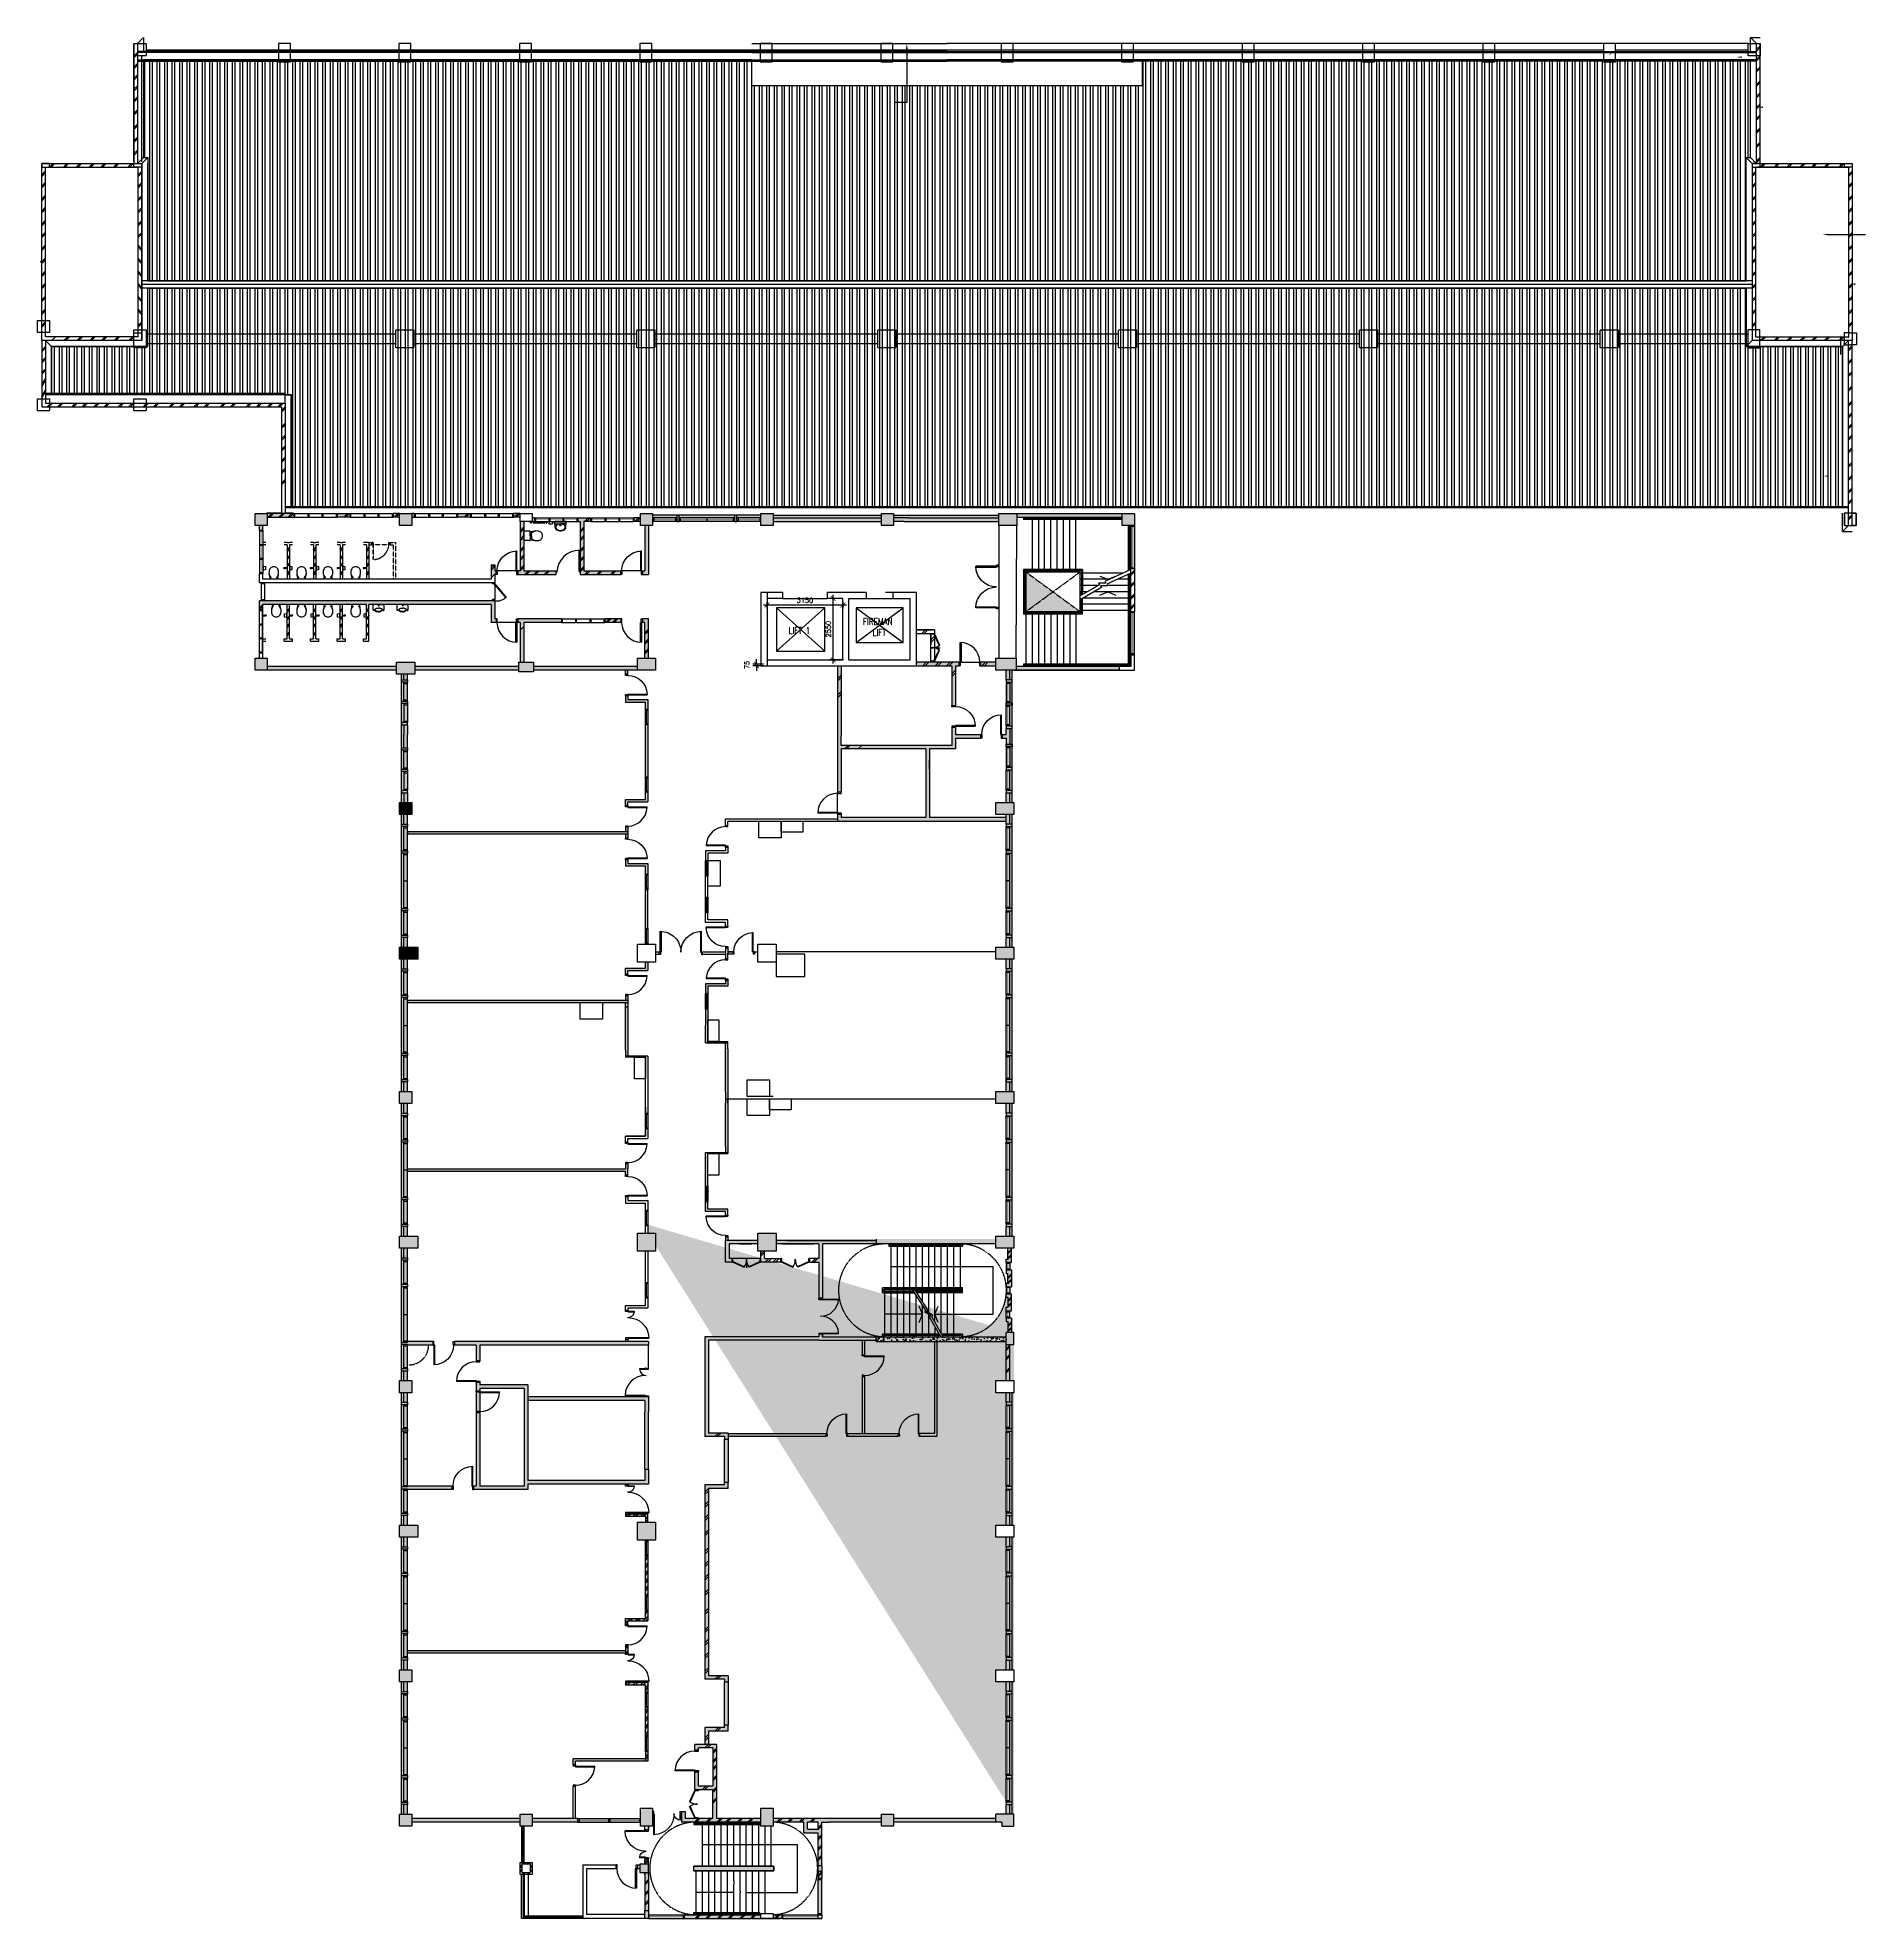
# Model space of a CAD drawing. Extents: x 2390503 to 2466382, y -996812 to -918729.
import ezdxf

# ---------------------------------------------------------------- set-up
doc = ezdxf.new("R2010")
doc.units = 0
doc.header["$LTSCALE"] = 15
doc.header["$MEASUREMENT"] = 0
doc.header["$PDMODE"] = 34
for name, pattern in [('DASHED', [0.75, 0.5, -0.25]), ('DASHEDX2', [1.5, 1, -0.5]), ('HIDDEN', [0.375, 0.25, -0.125]), ('HIDDEN2', [0.1875, 0.125, -0.0625])]:
    doc.linetypes.add(name, pattern=pattern)
doc.layers.get('0').update_dxf_attribs({"linetype": 'CONTINUOUS'})
doc.layers.get('DEFPOINTS').update_dxf_attribs({"linetype": 'CONTINUOUS'})
for name, color, linetype in [('-DRY RISER', 7, 'CONTINUOUS'), ('-HR', 4, 'CONTINUOUS'), ('-sprinkler h1', 240, 'CONTINUOUS'), ('BEAM', 1, 'HIDDEN'), ('COL', 3, 'CONTINUOUS'), ('DEMOLISH WORK', 8, 'DASHEDX2'), ('demolish-work', 8, 'DASHEDX2'), ('DOOR', 5, 'CONTINUOUS'), ('DR', 7, 'CONTINUOUS'), ('DR-T', 7, 'CONTINUOUS'), ('DRAIN', 7, 'CONTINUOUS'), ('DTEXT', 7, 'CONTINUOUS'), ('extension', 1, 'CONTINUOUS'), ('FITT', 5, 'CONTINUOUS'), ('FLASH', 35, 'CONTINUOUS'), ('FURN', 7, 'CONTINUOUS'), ('H', 1, 'CONTINUOUS'), ('hatch', 7, 'CONTINUOUS'), ('hatchb', 251, 'CONTINUOUS'), ('LINE', 7, 'CONTINUOUS'), ('partition', 7, 'CONTINUOUS'), ('PL', 5, 'CONTINUOUS'), ('rail', 1, 'CONTINUOUS'), ('REMOVE', 8, 'HIDDEN2'), ('ROOF', 7, 'CONTINUOUS'), ('RWDP', 145, 'CONTINUOUS'), ('SANI', 7, 'CONTINUOUS'), ('stair', 7, 'CONTINUOUS'), ('TIMBER SKIRT', 1, 'CONTINUOUS'), ('WALL', 2, 'CONTINUOUS'), ('WIN', 5, 'CONTINUOUS')]:
    doc.layers.add(name, color=color, linetype=linetype)
doc.styles.add('ROMANS', font='romans')
doc.styles.get("Standard").update_dxf_attribs({"font": 'ROMANS.SHX'})
doc.dimstyles.new('STANDARD$0', dxfattribs={"dimscale": 0, "dimtxt": 8, "dimasz": 6, "dimexe": 1, "dimexo": 1, "dimgap": 3, "dimtad": 1, "dimdec": 0, "dimlfac": -1, "dimrnd": 1, "dimzin": 0, "dimdsep": 46, "dimtxsty": 'Standard', "dimcen": 0, "dimclrd": 5, "dimclre": 250, "dimadec": 0, "dimazin": 0, "dimtfac": 1, "dimtdec": 4, "dimtofl": 0, "dimtmove": 0, "dimatfit": 3, "dimfxl": 1, "dimtolj": 1, "dimtzin": 0, "dimarcsym": 0})
pattern_1 = [(45, (-351433.41, -154313.4), (-159.099026, 159.099026), []), (45, (-351327.35, -154313.4), (-159.099026, 159.099026), [])]
pattern_2 = [(90, (-158796.45, -154304.53), (-312.5, 6e-14), []), (90, (-158906.93, -154194.05), (-312.5, 6e-14), [])]

# ---------------------------------------------------------------- blocks, each defined once
blk = doc.blocks.new('FG')
at = {"layer": 'LINE', "linetype": 'Continuous'}
for points in [[(0, 0), (50, 0), (50, 100), (0, 100)], [(600, 0), (650, 0), (650, 100), (600, 100)]]:
    blk.add_lwpolyline(points, close=True, dxfattribs=at)
at = {"layer": 'LINE', "color": 5, "linetype": 'Continuous'}
for points in [[(600, 100), (50, 100)], [(50, 0), (600, 0)]]:
    blk.add_lwpolyline(points, dxfattribs=at)
at = {"layer": 'LINE', "color": 1, "linetype": 'Continuous'}
blk.add_lwpolyline([(50, 50), (600, 50)], dxfattribs=at)
blk = doc.blocks.new('D900')
at = {"layer": 'DOOR', "color": 7}
for p, q in [((50, 100), (50, 899)), ((80, 899), (50, 899)), ((80, 100), (80, 899)), ((0, 100), (0, 0)), ((0, 100), (50, 100)), ((0, 0), (50, 0)), ((50, 100), (50, 0)), ((50, 100), (80, 100)), ((850, 100), (850, 0)), ((850, 100), (900, 100)), ((850, 0), (900, 0)), ((900, 100), (900, 0))]:
    blk.add_line(p, q, dxfattribs=at)
blk.add_arc((50, 100), 800, 0, 87.8509, dxfattribs=at)
blk = doc.blocks.new('DR-900-B')
at = {"layer": 'DR'}
for p, q in [((0, 900), (-150, 900)), ((-150, 900), (-150, 860)), ((-150, 860), (-110, 860)), ((-110, 860), (-110, 850)), ((-110, 850), (0, 850)), ((0, 850), (0, 900)), ((-150, 40), (-970, 40)), ((-969, 80), (-150, 80)), ((-150, 80), (-150, 40)), ((-150, 40), (-110, 40)), ((-150, 0), (-150, 40)), ((0, 0), (-150, 0)), ((-110, 50), (0, 50)), ((-110, 40), (-110, 50)), ((0, 50), (0, 0))]:
    blk.add_line(p, q, dxfattribs=at)
blk.add_arc((-150, 40), 820, 90, 180, dxfattribs=at)
blk = doc.blocks.new('UR')
at = {"color": 7}
for p, q in [((0, 157), (-227, 157)), ((-227, -68), (-227, 157)), ((-43, 0), (0, 0)), ((0, 157), (228, 157)), ((43, 0), (0, 0)), ((228, -68), (228, 157)), ((-190, -88), (-207, -88)), ((-179, -83), (-68, -152)), ((-172, -59), (-58, -131)), ((0, -153), (-68, -153)), ((0, -131), (-58, -131)), ((0, -131), (58, -131)), ((0, -153), (68, -153)), ((172, -59), (58, -131)), ((179, -83), (68, -152)), ((190, -88), (208, -88))]:
    blk.add_line(p, q, dxfattribs=at)
blk.add_circle((-1, 111), 16.9, dxfattribs=at)
for centre, radius, start, end in [((-42, -174), 175, 90.22098, 139.26228), ((42, -174), 175, 40.73772, 89.77902), ((-207, -68), 20, 180, 270), ((-194, -70), 18.3, 252.6976, 328.52014), ((-115, -86), 64.8, 158.20448, 175.53503), ((115, -86), 64.8, 4.46497, 21.79552), ((194, -70), 18.3, 211.47986, 287.3024), ((208, -68), 20, 270, 0)]:
    blk.add_arc(centre, radius, start, end, dxfattribs=at)
blk = doc.blocks.new('WC-CAP-P')
for p, q in [((-84, 0), (-254, 0)), ((-85, 0), (85, 0)), ((-284, -240), (-284, -30)), ((-274, -318), (-274, -318)), ((-84, -270), (-254, -270)), ((-84, -318), (-190, -318)), ((-85, -270), (85, -270)), ((-85, -318), (21, -318)), ((105, -318), (105, -318)), ((115, -240), (115, -30))]:
    blk.add_line(p, q)
for centre, radius, start, end in [((10, -540), 297, 131.76878, 188.34412), ((-254, -30), 30, 90, 180), ((-254, -240), 30, 180, 270), ((23685, -4344), 24274, 170.33681, 170.89893), ((-86, -585), 197, 179.51694, 271.02679), ((-83, -585), 197, 268.97321, 0.48306), ((-179, -540), 297, 351.65588, 48.23122), ((-23854, -4344), 24274, 9.10107, 9.66319), ((85, -30), 30, 0, 90), ((85, -240), 30, 270, 0)]:
    blk.add_arc(centre, radius, start, end)
blk = doc.blocks.new('ELLIPSE')
blk.add_circle((0.5, 0.5), 0.5)
blk = doc.blocks.new('P', base_point=(9.17, 7.42))
for radius in [0.0407, 0.0315]:
    blk.add_circle((9.17, 7.42), radius)
blk = doc.blocks.new('BASIN-2')
for p, q in [((310, 0), (-310, 0)), ((-295, -314), (-310, 0)), ((-273, -104), (0, -114)), ((273, -104), (0, -114)), ((295, -314), (310, 0))]:
    blk.add_line(p, q)
for centre, radius, start, end in [((-163, -315), 132, 179.49571, 205.01035), ((-102, -268), 208, 209.5959, 236.4372), ((-23, -400), 294, 122.15738, 135.58726), ((-7, -98), 402, 238.60271, 271.03629), ((-176, -156), 5.79, 327.23155, 125.54576), ((7, -98), 402, 268.96371, 301.39729), ((176, -156), 5.79, 54.45424, 212.76845), ((23, -400), 294, 44.41274, 57.84262), ((102, -268), 208, 303.5628, 330.4041), ((163, -315), 132, 334.98965, 0.50429)]:
    blk.add_arc(centre, radius, start, end)
for name, p, xscale, yscale, zscale in [('ELLIPSE', (261, -473), -521.326566894229, 358.7639225105095, 521.3265668942295), ('P', (0, -180), 1000, 1000, 1000)]:
    blk.add_blockref(name, p, dxfattribs=dict(xscale=xscale, yscale=yscale, zscale=zscale))
blk = doc.blocks.new('D1200')
at = {"layer": 'DR', "color": 7}
for p, q in [((37, 115), (37, 965)), ((62, 115), (62, 965)), ((0, 115), (37, 115)), ((37, 115), (37, 90)), ((62, 115), (37, 115)), ((37, 90), (50, 90)), ((50, 90), (50, 0)), ((1138, 115), (1138, 364)), ((1138, 115), (1163, 115)), ((1150, 90), (1150, 0)), ((1150, 90), (1163, 90)), ((1163, 115), (1163, 365)), ((1163, 115), (1163, 90)), ((1163, 115), (1200, 115))]:
    blk.add_line(p, q, dxfattribs=at)
blk.add_arc((1163, 90), 275, 90, 180, dxfattribs=at)
at = {"layer": 'WIN', "color": 7}
for p, q in [((62, 965), (37, 965)), ((62, 965), (62, 965)), ((50, 0), (0, 0)), ((1150, 0), (1200, 0))]:
    blk.add_line(p, q, dxfattribs=at)
blk.add_arc((50, 125), 840, 359.3227, 89.14705, dxfattribs=at)
blk = doc.blocks.new('D1500-1')
at = {"layer": 'DR'}
for p, q in [((38, 77), (38, 821)), ((38, 821), (50, 820)), ((50, 0), (50, 820)), ((1462, 821), (1450, 820)), ((1450, 0), (1450, 820)), ((1462, 77), (1462, 821)), ((38, 115), (0, 115)), ((50, 0), (0, 0)), ((50, 77), (38, 77)), ((1450, 77), (1462, 77)), ((1462, 115), (1500, 115)), ((1450, 0), (1500, 0))]:
    blk.add_line(p, q, dxfattribs=at)
for centre, start, end in [((5, 77), 0.02384, 86.52892), ((1495, 77), 93.47108, 179.97616)]:
    blk.add_arc(centre, 745, start, end, dxfattribs=at)
blk = doc.blocks.new('d900-1b1')
at = {"layer": 'DR'}
for p, q in [((40, 100), (40, 920)), ((80, 919), (80, 100)), ((0, 0), (0, 100)), ((0, 100), (40, 100)), ((50, 0), (0, 0)), ((80, 100), (40, 100)), ((40, 100), (40, 60)), ((40, 60), (50, 60)), ((50, 60), (50, 0)), ((860, 60), (850, 60)), ((850, 60), (850, 0)), ((850, 0), (900, 0)), ((860, 100), (860, 60)), ((900, 100), (860, 100)), ((900, 0), (900, 100))]:
    blk.add_line(p, q, dxfattribs=at)
blk.add_arc((40, 100), 820, 0, 90, dxfattribs=at)
blk = doc.blocks.new('_ARCHTICK')
at = {"color": 0, "linetype": 'ByBlock', "const_width": 0.15}
blk.add_lwpolyline([(-0.5, -0.5), (0.5, 0.5)], dxfattribs=at)
blk = doc.blocks.new('*D106')
at = {"layer": 'DEFPOINTS', "color": 0, "linetype": 'Continuous', "transparency": 16777216}
for p in [(1494782, -790499), (1495217, -790424), (1495217, -790499)]:
    blk.add_point(p, dxfattribs=at)
at = {"layer": 'FITT', "color": 7, "linetype": 'Continuous', "lineweight": -2, "transparency": 16777216}
for p, q in [((1495067, -790424), (1494632, -790424)), ((1495067, -790499), (1494632, -790499)), ((1494782, -790424), (1494782, -790224)), ((1494782, -790499), (1494782, -790699))]:
    blk.add_line(p, q, dxfattribs=at)
at = {"layer": 'FITT', "color": 7, "linetype": 'Continuous', "lineweight": -2, "transparency": 16777216, "xscale": 200, "yscale": 200, "zscale": 200}
for p, rotation in [((1494782, -790424), 270), ((1494782, -790499), 90)]:
    blk.add_blockref('_ARCHTICK', p, dxfattribs=dict(at, rotation=rotation))
at = {"layer": 'FITT', "color": 7, "linetype": 'Continuous', "transparency": 16777216, "insert": (1494382, -790462), "char_height": 200, "attachment_point": 5, "rotation": 90, "style": 'ROMANS'}
blk.add_mtext('\\A1;75', dxfattribs=at)
blk = doc.blocks.new('*D104')
at = {"layer": 'DEFPOINTS', "color": 0, "linetype": 'Continuous', "transparency": 16777216}
for p in [(1497962, -787699), (1498192, -787699), (1498542, -790250)]:
    blk.add_point(p, dxfattribs=at)
at = {"layer": 'FITT', "color": 7, "linetype": 'Continuous', "lineweight": -2, "transparency": 16777216}
for p, q in [((1498042, -787699), (1497812, -787699)), ((1497962, -790400), (1497962, -787549)), ((1498392, -790250), (1497812, -790250))]:
    blk.add_line(p, q, dxfattribs=at)
at = {"layer": 'FITT', "color": 7, "linetype": 'Continuous', "lineweight": -2, "transparency": 16777216, "xscale": 200, "yscale": 200, "zscale": 200}
for p, rotation in [((1497962, -787699), 90), ((1497962, -790250), 270)]:
    blk.add_blockref('_ARCHTICK', p, dxfattribs=dict(at, rotation=rotation))
at = {"layer": 'FITT', "color": 7, "linetype": 'Continuous', "transparency": 16777216, "insert": (1497762, -788974), "char_height": 200, "attachment_point": 5, "rotation": 90, "style": 'ROMANS'}
blk.add_mtext('\\A1;2550', dxfattribs=at)
blk = doc.blocks.new('*D105')
at = {"layer": 'DEFPOINTS', "color": 0, "linetype": 'Continuous', "transparency": 16777216}
for p in [(1495217, -787700), (1498367, -787700), (1495217, -787976)]:
    blk.add_point(p, dxfattribs=at)
at = {"layer": 'FITT', "color": 7, "linetype": 'Continuous', "lineweight": -2, "transparency": 16777216}
for p, q in [((1495217, -787850), (1495217, -788126)), ((1498367, -787850), (1498367, -788126)), ((1498517, -787976), (1495067, -787976))]:
    blk.add_line(p, q, dxfattribs=at)
at = {"layer": 'FITT', "color": 7, "linetype": 'Continuous', "lineweight": -2, "transparency": 16777216, "xscale": 200, "yscale": 200, "zscale": 200, "rotation": 180}
blk.add_blockref('_ARCHTICK', (1495217, -787976), dxfattribs=at)
at = {"layer": 'FITT', "color": 7, "linetype": 'Continuous', "lineweight": -2, "transparency": 16777216, "xscale": 200, "yscale": 200, "zscale": 200}
blk.add_blockref('_ARCHTICK', (1498367, -787976), dxfattribs=at)
at = {"layer": 'FITT', "color": 7, "linetype": 'Continuous', "transparency": 16777216, "insert": (1496792, -787776), "char_height": 200, "attachment_point": 5, "style": 'ROMANS'}
blk.add_mtext('\\A1;3150', dxfattribs=at)
blk = doc.blocks.new('D1800-A')
at = {"layer": 'DR'}
for p, q in [((0, 0), (100, 0)), ((0, -50), (0, 0)), ((100, 0), (100, -40)), ((60, -50), (0, -50)), ((100, -40), (60, -40)), ((60, -40), (60, -50)), ((100, -40), (960, -40)), ((100, -80), (100, -40)), ((959, -80), (100, -80)), ((60, -1750), (0, -1750)), ((0, -1750), (0, -1800)), ((0, -1800), (100, -1800)), ((60, -1760), (60, -1750)), ((100, -1760), (60, -1760)), ((959, -1720), (100, -1720)), ((100, -1720), (100, -1760)), ((100, -1760), (960, -1760)), ((100, -1800), (100, -1760))]:
    blk.add_line(p, q, dxfattribs=at)
for centre, start, end in [((100, -40), 270.00007, 0), ((100, -1760), 0, 90)]:
    blk.add_arc(centre, 860, start, end, dxfattribs=at)
blk = doc.blocks.new('A$C4FA52658')
at = {"color": 3, "ltscale": 2}
for p, q in [((650, 2975), (-250, 2975)), ((-250, 2974), (-250, -75)), ((0, 2725), (0, 175)), ((650, 2725), (0, 2725)), ((650, 2975), (650, 2725)), ((2500, 2975), (2500, 2725)), ((3400, 2975), (2500, 2975)), ((3150, 2725), (2500, 2725)), ((3150, 174.5), (3150, 2724)), ((4123.2, 2975), (3400, 2975)), ((3400, 2725), (4123.2, 2725.1)), ((3400, 174.6), (3400, 2724)), ((4123.2, 2975), (4123.2, 2725)), ((5223.2, 2975), (5223.2, 2725.3)), ((6200, 2975), (5223.2, 2975)), ((5223.2, 2725.3), (5950, 2725.4)), ((5950, 175), (5950, 2725.4)), ((6200, -76), (6200, 2975)), ((0, 175), (3150, 174.5)), ((3400, 174.4), (5950, 175)), ((-250, -75), (6200, -76))]:
    blk.add_line(p, q, dxfattribs=at)
at = {"color": 5}
for p, q in [((650, 2725), (2500, 2725)), ((4123.2, 2725.1), (5223.2, 2725.3)), ((400, 540), (2400, 2340)), ((400, 2340), (2400, 540)), ((3698.2, 890), (5648.2, 2340)), ((3698.2, 2340), (5648.2, 890))]:
    blk.add_line(p, q, dxfattribs=at)
at = {"ltscale": 2}
for p, q in [((400, 2340), (400, 540)), ((2400, 2340), (400, 2340)), ((2400, 540), (2400, 2340)), ((3698.2, 2340), (3698.2, 890)), ((5648.2, 2340), (3698.2, 2340)), ((5648.2, 890), (5648.2, 2340)), ((3698.2, 890), (5648.2, 890)), ((400, 540), (2400, 540))]:
    blk.add_line(p, q, dxfattribs=at)
at = {"color": 3, "ltscale": 10, "style": 'ROMANS', "width": 0.8}
for s, p in [('FIREMAN', (3984.5, 1624.3)), ('LIFT 1', (902.6, 1258.9)), ('LIFT ', (4388.2, 1174.2))]:
    blk.add_text(s, height=275, dxfattribs=at).set_placement(p)
at = {"layer": 'FITT', "color": 30, "linetype": 'Continuous'}
dim = blk.add_linear_dim(base=(0, 2448.1), p1=(3150, 2724), p2=(0, 2724), dimstyle='STANDARD$0', override={"dimscale": 100, "dimtxt": 2, "dimasz": 2, "dimexe": 1.5, "dimexo": 1.5, "dimgap": 1, "dimtxsty": 'ROMANS', "dimblk": 'ARCHTICK', "dimdle": 1.5, "dimclrd": 7, "dimclre": 7, "dimclrt": 7, "dimtdec": 0, "dimtmove": 2}, dxfattribs=at)
dim.commit()
dim.dimension.update_dxf_attribs({"geometry": '*D105', "text_midpoint": (1575, 2648.1), "insert": (-1495217.2, 790424.1)})
for base, p1, p2, picture, middle, set_off in [((2744.6762, 2724.9984), (3324.7117, 174.532), (2974.7117, 2724.9984), '*D104', (2544.6762, 1449.7652), (-1495217.1726, 790424.1037)), ((-435, -75), (0, 0), (0, -75), '*D106', (-835, -37.5), (-1495217.2, 790424.1))]:
    dim = blk.add_linear_dim(base=base, p1=p1, p2=p2, angle=90, dimstyle='STANDARD$0', override={"dimscale": 100, "dimtxt": 2, "dimasz": 2, "dimexe": 1.5, "dimexo": 1.5, "dimgap": 1, "dimtxsty": 'ROMANS', "dimblk": 'ARCHTICK', "dimdle": 1.5, "dimclrd": 7, "dimclre": 7, "dimclrt": 7, "dimtdec": 0, "dimtmove": 2}, dxfattribs=at)
    dim.commit()
    dim.dimension.update_dxf_attribs({"geometry": picture, "text_midpoint": middle, "insert": set_off})
blk = doc.blocks.new('A$C208A67C2')
at = {"layer": 'FITT', "color": 30, "linetype": 'Continuous'}
blk.add_blockref('A$C4FA52658', (0, 0), dxfattribs=at)
blk = doc.blocks.new('A$C07873301')
at = {"layer": 'TIMBER SKIRT', "linetype": 'Continuous'}
blk.add_blockref('A$C208A67C2', (0, 0), dxfattribs=at)

msp = doc.modelspace()

# ---------------------------------------------------------------- hatches: boundary and pattern name
at = {"layer": 'DRAIN', "linetype": 'Continuous'}
h = msp.add_hatch(color=0, dxfattribs=at)
h.dxf.hatch_style = 1
h.paths.add_polyline_path([(2405533, -992487), (2406033, -992487), (2406033, -992987), (2405533, -992987)])
h.paths.add_polyline_path([(2410533, -992487), (2411033, -992487), (2411033, -992987), (2410533, -992987)])
h.paths.add_polyline_path([(2415533, -992237), (2416033, -992237), (2416033, -992987), (2415533, -992987)])
h.paths.add_polyline_path([(2421033, -992237), (2421033, -992987), (2420533, -992987), (2420533, -992237)], flags=17)
h.paths.add_polyline_path([(2425533, -992487), (2426033, -992487), (2426033, -992987), (2425533, -992987)])
h.paths.add_polyline_path([(2430283, -986487), (2431033, -986487), (2431033, -986987), (2430283, -986987)])
h.paths.add_polyline_path([(2430283, -980487), (2431033, -980487), (2431033, -980987), (2430283, -980987)], flags=17)
h.paths.add_polyline_path([(2430283, -974487), (2431033, -974487), (2431033, -974987), (2430283, -974987)], flags=17)
h.paths.add_polyline_path([(2431033, -968987), (2430283, -968987), (2430283, -968487), (2431033, -968487)], flags=17)
h.paths.add_polyline_path([(2430283, -962487), (2431033, -962487), (2431033, -962987), (2430283, -962987)])
h.paths.add_polyline_path([(2430283, -956487), (2431033, -956487), (2431033, -956987), (2430283, -956987)])
h.paths.add_polyline_path([(2430283, -950487), (2431033, -950487), (2431033, -950987), (2430283, -950987)])
h.paths.add_polyline_path([(2435533, -938487), (2436033, -938487), (2436033, -938987), (2435533, -938987)])
h.paths.add_polyline_path([(2425533, -938487), (2426033, -938487), (2426033, -938987), (2425533, -938987)])
h.paths.add_polyline_path([(2420533, -938487), (2421033, -938487), (2421033, -938987), (2420533, -938987)])
h.paths.add_polyline_path([(2415533, -938487), (2416033, -938487), (2416033, -938987), (2415533, -938987)])
h.paths.add_polyline_path([(2406033, -938487), (2406033, -938987), (2405533, -938987), (2405533, -938487)])
h.paths.add_polyline_path([(2399533, -938487), (2400033, -938487), (2400033, -938987), (2399533, -938987)])
h.paths.add_polyline_path([(2399533, -944487), (2400033, -944487), (2400033, -944987), (2399533, -944987)])
h.paths.add_polyline_path([(2406158, -945162), (2405408, -945162), (2405408, -944662), (2406158, -944662)])
h.paths.add_polyline_path([(2411083, -945062), (2410483, -945062), (2410483, -944662), (2411083, -944662)])
h.paths.add_polyline_path([(2416158, -944487), (2416158, -944987), (2415408, -944987), (2415408, -944487)])
edge = h.paths.add_edge_path()
edge.add_line((2431033, -992487), (2430283, -992487))
edge.add_line((2430533, -992987), (2431033, -992987))
edge.add_line((2431033, -972987), (2431033, -972487))
edge.add_line((2415833, -968012), (2415833, -968362))
h = msp.add_hatch(color=0, dxfattribs=at)
h.dxf.hatch_style = 1
h.paths.add_polyline_path([(2409533, -940862), (2409483, -940862), (2409483, -940683), (2409333, -940833), (2409333, -941161), (2409483, -941011), (2409483, -941012), (2409533, -941012)])
h.paths.add_polyline_path([(2409483, -940683), (2409483, -940612), (2409333, -940762), (2409333, -940833)])
h.paths.add_polyline_path([(2409483, -940612), (2409483, -940612), (2409333, -940612), (2409333, -940762)])
h.paths.add_polyline_path([(2399858, -938987), (2399708, -938987), (2399708, -939187), (2399858, -939187)])
h.paths.add_polyline_path([(2400229, -938487), (2400033, -938487), (2400033, -938637), (2400079, -938637)])
h.paths.add_polyline_path([(2400300, -938487), (2400229, -938487), (2400079, -938637), (2400150, -938637)])
h.paths.add_polyline_path([(2400672, -938487), (2400300, -938487), (2400150, -938637), (2400522, -938637)])
h.paths.add_polyline_path([(2400743, -938487), (2400672, -938487), (2400522, -938637), (2400593, -938637)])
h.paths.add_polyline_path([(2401048, -938487), (2400743, -938487), (2400593, -938637), (2400898, -938637)])
h.paths.add_polyline_path([(2401119, -938487), (2401048, -938487), (2400898, -938637), (2400969, -938637)])
h.paths.add_polyline_path([(2401133, -938487), (2401119, -938487), (2400969, -938637), (2401133, -938637)])
h.paths.add_polyline_path([(2403365, -938487), (2402933, -938487), (2402933, -938637), (2403215, -938637)])
h.paths.add_polyline_path([(2403436, -938487), (2403365, -938487), (2403215, -938637), (2403286, -938637)])
h.paths.add_polyline_path([(2403458, -938487), (2403436, -938487), (2403286, -938637), (2403458, -938637)])
h.paths.add_polyline_path([(2405452, -938487), (2405258, -938487), (2405258, -938637), (2405302, -938637)])
h.paths.add_polyline_path([(2405523, -938487), (2405452, -938487), (2405302, -938637), (2405373, -938637)])
h.paths.add_polyline_path([(2405533, -938487), (2405523, -938487), (2405373, -938637), (2405533, -938637)])
h.paths.add_polyline_path([(2406133, -938487), (2406033, -938487), (2406033, -938637), (2406133, -938637)])
h.paths.add_polyline_path([(2408365, -938487), (2407933, -938487), (2407933, -938637), (2408215, -938637)])
h.paths.add_polyline_path([(2408436, -938487), (2408365, -938487), (2408215, -938637), (2408286, -938637)])
h.paths.add_polyline_path([(2408458, -938487), (2408436, -938487), (2408286, -938637), (2408458, -938637)])
h.paths.add_polyline_path([(2410452, -938487), (2410258, -938487), (2410258, -938637), (2410302, -938637)])
h.paths.add_polyline_path([(2410523, -938487), (2410452, -938487), (2410302, -938637), (2410373, -938637)])
h.paths.add_polyline_path([(2410533, -938487), (2410523, -938487), (2410373, -938637), (2410533, -938637)])
h.paths.add_polyline_path([(2411133, -938662), (2411033, -938662), (2411033, -938812), (2411133, -938812)])
h.paths.add_polyline_path([(2410683, -938812), (2410533, -938812), (2410533, -939202), (2410683, -939052)])
h.paths.add_polyline_path([(2410683, -939123), (2410683, -939052), (2410533, -939202), (2410533, -939273)])
h.paths.add_polyline_path([(2410683, -939123), (2410533, -939273), (2410533, -939556), (2410683, -939406)])
h.paths.add_polyline_path([(2410683, -939476), (2410683, -939406), (2410533, -939556), (2410533, -939626)])
h.paths.add_polyline_path([(2410683, -939476), (2410533, -939626), (2410533, -940006), (2410683, -939856)])
h.paths.add_polyline_path([(2410683, -939856), (2410533, -940006), (2410533, -940077), (2410683, -939927)])
h.paths.add_polyline_path([(2410683, -939927), (2410533, -940077), (2410533, -940360), (2410683, -940210)])
h.paths.add_polyline_path([(2410683, -940281), (2410683, -940210), (2410533, -940360), (2410533, -940431)])
h.paths.add_polyline_path([(2410683, -940281), (2410533, -940431), (2410533, -940792), (2410683, -940642)])
h.paths.add_polyline_path([(2410683, -940642), (2410533, -940792), (2410533, -940862), (2410683, -940712)])
h.paths.add_polyline_path([(2410885, -940862), (2410683, -940862), (2410683, -940712), (2410533, -940862), (2410533, -940862), (2410433, -940862), (2410433, -941012), (2410735, -941012)])
h.paths.add_polyline_path([(2410950, -940862), (2410885, -940862), (2410735, -941012), (2410800, -941012)])
h.paths.add_polyline_path([(2411258, -940862), (2410950, -940862), (2410800, -941012), (2411108, -941012)])
h.paths.add_polyline_path([(2411323, -940862), (2411258, -940862), (2411108, -941012), (2411173, -941012)])
h.paths.add_polyline_path([(2411682, -940862), (2411323, -940862), (2411173, -941012), (2411532, -941012)])
h.paths.add_polyline_path([(2411747, -940862), (2411682, -940862), (2411532, -941012), (2411597, -941012)])
h.paths.add_polyline_path([(2412033, -940862), (2411747, -940862), (2411597, -941012), (2412033, -941012)])
h = msp.add_hatch(color=0, dxfattribs=at)
h.dxf.hatch_style = 1
h.paths.add_polyline_path([(2419168, -978712), (2419018, -978712), (2419018, -978812), (2418208, -978812), (2418208, -979112), (2418358, -978962), (2419168, -978962)])
h.paths.add_polyline_path([(2418358, -979069), (2418358, -978962), (2418208, -979112), (2418208, -979219)])
h.paths.add_polyline_path([(2418358, -979069), (2418208, -979219), (2418208, -979646), (2418358, -979496)])
h.paths.add_polyline_path([(2418358, -979496), (2418208, -979646), (2418208, -979752), (2418358, -979602)])
h.paths.add_polyline_path([(2418358, -979602), (2418208, -979752), (2418208, -980195), (2418358, -980045)])
h.paths.add_polyline_path([(2418358, -980151), (2418358, -980045), (2418208, -980195), (2418208, -980301)])
h.paths.add_polyline_path([(2418358, -980151), (2418208, -980301), (2418208, -980827), (2418358, -980677)])
h.paths.add_polyline_path([(2418358, -980783), (2418358, -980677), (2418208, -980827), (2418208, -980933)])
h.paths.add_polyline_path([(2418358, -980783), (2418208, -980933), (2418208, -981583), (2418358, -981433)])
h.paths.add_polyline_path([(2418358, -981539), (2418358, -981433), (2418208, -981583), (2418208, -981689)])
h.paths.add_polyline_path([(2418358, -981539), (2418208, -981689), (2418208, -982116), (2418358, -981966)])
h.paths.add_polyline_path([(2418358, -982072), (2418358, -981966), (2418208, -982116), (2418208, -982222)])
h.paths.add_polyline_path([(2418358, -982072), (2418208, -982222), (2418208, -982665), (2418358, -982515)])
h.paths.add_polyline_path([(2418358, -982515), (2418208, -982665), (2418208, -982771), (2418358, -982621)])
h.paths.add_polyline_path([(2418358, -982621), (2418208, -982771), (2418208, -983297), (2418358, -983147)])
h.paths.add_polyline_path([(2418358, -983253), (2418358, -983147), (2418208, -983297), (2418208, -983403)])
h.paths.add_polyline_path([(2418358, -983253), (2418208, -983403), (2418208, -984085), (2418358, -983935)])
h.paths.add_polyline_path([(2418358, -984041), (2418358, -983935), (2418208, -984085), (2418208, -984191)])
h.paths.add_polyline_path([(2418358, -984041), (2418208, -984191), (2418208, -984841), (2418358, -984691)])
h.paths.add_polyline_path([(2418358, -984797), (2418358, -984691), (2418208, -984841), (2418208, -984947)])
h.paths.add_polyline_path([(2418358, -984797), (2418208, -984947), (2418208, -985375), (2418358, -985225)])
h.paths.add_polyline_path([(2418358, -985331), (2418358, -985225), (2418208, -985375), (2418208, -985481)])
h.paths.add_polyline_path([(2418358, -985331), (2418208, -985481), (2418208, -985923), (2418358, -985773)])
h.paths.add_polyline_path([(2418358, -985879), (2418358, -985773), (2418208, -985923), (2418208, -986029)])
h.paths.add_polyline_path([(2418358, -985879), (2418208, -986029), (2418208, -986555), (2418358, -986405)])
h.paths.add_polyline_path([(2418358, -986511), (2418358, -986405), (2418208, -986555), (2418208, -986661)])
h.paths.add_polyline_path([(2418763, -986737), (2418358, -986737), (2418358, -986511), (2418208, -986661), (2418208, -986887), (2418613, -986887)])
h.paths.add_polyline_path([(2418869, -986737), (2418763, -986737), (2418613, -986887), (2418719, -986887)])
h.paths.add_polyline_path([(2419168, -986737), (2418869, -986737), (2418719, -986887), (2419018, -986887), (2419018, -986987), (2419168, -986987)])
h.paths.add_polyline_path([(2419168, -986987), (2419018, -986987), (2419018, -988787), (2419168, -988787)])
h.paths.add_polyline_path([(2419168, -988787), (2419018, -988787), (2419018, -988887), (2418869, -988887), (2418719, -989037), (2419168, -989037)])
h.paths.add_polyline_path([(2418869, -988887), (2418763, -988887), (2418613, -989037), (2418719, -989037)])
h.paths.add_polyline_path([(2418763, -988887), (2418208, -988887), (2418208, -989331), (2418358, -989181), (2418358, -989037), (2418613, -989037)])
h.paths.add_polyline_path([(2418358, -989181), (2418208, -989331), (2418208, -989437), (2418358, -989287)])
h.paths.add_polyline_path([(2418358, -989287), (2418208, -989437), (2418208, -989587), (2418358, -989587)])
h.paths.add_polyline_path([(2418683, -989587), (2418458, -989587), (2418308, -989737), (2418533, -989737), (2418533, -989894), (2418683, -989744)])
h.paths.add_polyline_path([(2418458, -989587), (2418352, -989587), (2418202, -989737), (2418308, -989737)])
h.paths.add_polyline_path([(2418352, -989587), (2417783, -989587), (2417783, -989825), (2417933, -989825), (2417933, -989737), (2418202, -989737)])
h.paths.add_polyline_path([(2418683, -989816), (2418683, -989744), (2418533, -989894), (2418533, -989966)])
h.paths.add_polyline_path([(2418683, -989816), (2418533, -989966), (2418533, -990283), (2418683, -990133)])
h.paths.add_polyline_path([(2418683, -990204), (2418683, -990133), (2418533, -990283), (2418533, -990354)])
h.paths.add_polyline_path([(2418683, -990204), (2418533, -990354), (2418533, -990587), (2418683, -990437)])
h.paths.add_polyline_path([(2418683, -990437), (2418533, -990587), (2418533, -990658), (2418683, -990508)])
h.paths.add_polyline_path([(2418683, -990508), (2418533, -990658), (2418533, -991031), (2418683, -990881)])
h.paths.add_polyline_path([(2418683, -990952), (2418683, -990881), (2418533, -991031), (2418533, -991102)])
h.paths.add_polyline_path([(2418683, -990952), (2418533, -991102), (2418533, -991312), (2418533, -991312), (2418358, -991312), (2418208, -991462), (2418533, -991462), (2418533, -991514), (2418683, -991364)])
h.paths.add_polyline_path([(2418683, -991435), (2418683, -991364), (2418533, -991514), (2418533, -991585)])
h.paths.add_polyline_path([(2418683, -991435), (2418533, -991585), (2418533, -991958), (2418683, -991808)])
h.paths.add_polyline_path([(2418683, -991879), (2418683, -991808), (2418533, -991958), (2418533, -992029)])
h.paths.add_polyline_path([(2418683, -991879), (2418533, -992029), (2418533, -992514), (2418533, -992662), (2418475, -992662), (2418325, -992812), (2418697, -992812), (2418847, -992662), (2418683, -992662)])
h.paths.add_polyline_path([(2418358, -991312), (2418251, -991312), (2418101, -991462), (2418208, -991462)])
h.paths.add_polyline_path([(2418251, -991312), (2417933, -991312), (2417933, -990725), (2417783, -990725), (2417783, -991312), (2417783, -991462), (2418101, -991462)])
h.paths.add_polyline_path([(2417933, -990675), (2417823, -990675), (2417823, -990685), (2417783, -990685), (2417783, -990725), (2417933, -990725)])
h.paths.add_polyline_path([(2417783, -990645), (2416964, -990645, 0.012201), (2416963, -990685), (2417783, -990685)])
h.paths.add_polyline_path([(2418918, -992662), (2418847, -992662), (2418697, -992812), (2418768, -992812)])
h.paths.add_polyline_path([(2418475, -992662), (2418403, -992662), (2418253, -992812), (2418325, -992812)])
h.paths.add_polyline_path([(2418403, -992662), (2417991, -992662), (2417841, -992812), (2418253, -992812)])
h.paths.add_polyline_path([(2417991, -992662), (2417920, -992662), (2417770, -992812), (2417832, -992812, -0.001235), (2417841, -992812)])
h.paths.add_polyline_path([(2417920, -992662), (2417383, -992662), (2417383, -992372), (2417233, -992372), (2417233, -992812), (2417770, -992812)])
h.paths.add_polyline_path([(2417233, -992372), (2417183, -992372), (2417183, -992462), (2417196, -992462), (2417196, -992487), (2417233, -992487)])
h.paths.add_polyline_path([(2419213, -992662), (2418918, -992662), (2418768, -992812), (2419063, -992812)])
h.paths.add_polyline_path([(2419285, -992662), (2419213, -992662), (2419063, -992812), (2419135, -992812)])
h.paths.add_polyline_path([(2419696, -992662), (2419285, -992662), (2419135, -992812), (2419546, -992812)])
h.paths.add_polyline_path([(2419768, -992662), (2419696, -992662), (2419546, -992812), (2419618, -992812)])
h.paths.add_polyline_path([(2420140, -992662), (2419768, -992662), (2419618, -992812), (2419990, -992812)])
h.paths.add_polyline_path([(2420212, -992662), (2420140, -992662), (2419990, -992812), (2420062, -992812)])
h.paths.add_polyline_path([(2420533, -992662), (2420212, -992662), (2420062, -992812), (2420533, -992812)])
h.paths.add_polyline_path([(2431033, -972487), (2430708, -972487), (2430708, -972987), (2431033, -972987)])
h.paths.add_polyline_path([(2430933, -971283), (2430783, -971433), (2430783, -971437), (2430708, -971437), (2430708, -971587), (2430933, -971587)])
h.paths.add_polyline_path([(2430933, -971283), (2430933, -971231), (2430783, -971381), (2430783, -971433)])
h.paths.add_polyline_path([(2430933, -970887), (2430716, -970887, -0.010315), (2430708, -970967), (2430708, -971037), (2430783, -971037), (2430783, -971381), (2430933, -971231)])
h.paths.add_polyline_path([(2430933, -972316), (2430933, -972264), (2430783, -972414), (2430783, -972466)])
h.paths.add_polyline_path([(2430933, -972316), (2430783, -972466), (2430783, -972487), (2430933, -972487)])
h.paths.add_polyline_path([(2415858, -996487), (2415708, -996487), (2415708, -996512), (2415708, -996812), (2415858, -996812)])
h.paths.add_polyline_path([(2415858, -994562), (2415508, -994562), (2415508, -994912), (2415858, -994912)])
h.paths.add_polyline_path([(2415733, -990187), (2412733, -990187), (2412733, -990436), (2412733, -990436), (2412833, -990436), (2412833, -990287), (2415733, -990287)])
h.paths.add_polyline_path([(2415833, -989887), (2415733, -989887), (2415733, -990287), (2415833, -990287)])
h.paths.add_polyline_path([(2415833, -989837), (2415733, -989837), (2415733, -989887), (2415833, -989887)])
h.paths.add_polyline_path([(2415833, -989287), (2415783, -989287), (2415783, -989837), (2415833, -989837)])
h.paths.add_polyline_path([(2415783, -989287), (2415733, -989287), (2415733, -989837), (2415783, -989837)])
h.paths.add_polyline_path([(2415833, -989237), (2415733, -989237), (2415733, -989287), (2415833, -989287)])
h.paths.add_polyline_path([(2415833, -988062), (2415733, -988062), (2415733, -989237), (2415833, -989237)])
h.paths.add_polyline_path([(2415833, -988062), (2415833, -988012), (2415733, -988012), (2415733, -988062)])
h.paths.add_polyline_path([(2415833, -987462), (2415783, -987462), (2415783, -988012), (2415833, -988012)])
h.paths.add_polyline_path([(2415783, -987462), (2415733, -987462), (2415733, -988012), (2415783, -988012)])
h.paths.add_polyline_path([(2415833, -987412), (2415733, -987412), (2415733, -987462), (2415783, -987462), (2415833, -987462)])
h.paths.add_polyline_path([(2415833, -987012), (2414908, -987012), (2414908, -987112), (2415733, -987112), (2415733, -987412), (2415833, -987412)])
h.paths.add_polyline_path([(2415023, -986975), (2414998, -986975), (2414998, -986962), (2414908, -986962), (2414908, -987012), (2415023, -987012)])
h.paths.add_polyline_path([(2414998, -985849), (2415023, -985849), (2415023, -985812), (2414908, -985812), (2414908, -985862), (2414998, -985862)])
h.paths.add_polyline_path([(2415008, -985512), (2414908, -985512), (2414908, -985787), (2414908, -985812), (2415008, -985812)])
h.paths.add_polyline_path([(2415008, -985462), (2414908, -985462), (2414908, -985512), (2415008, -985512)])
h.paths.add_polyline_path([(2415008, -984612), (2414908, -984612), (2414908, -984662), (2415008, -984662)])
h.paths.add_polyline_path([(2415008, -984462), (2415833, -984462), (2415833, -984062), (2415733, -984062), (2415733, -984362), (2414908, -984362), (2414908, -984612), (2415008, -984612)])
h.paths.add_polyline_path([(2415833, -984012), (2415733, -984012), (2415733, -984062), (2415833, -984062)])
h.paths.add_polyline_path([(2415833, -983462), (2415783, -983462), (2415783, -984012), (2415833, -984012)])
h.paths.add_polyline_path([(2415783, -983462), (2415733, -983462), (2415733, -984012), (2415783, -984012)])
h.paths.add_polyline_path([(2415833, -983412), (2415733, -983412), (2415733, -983462), (2415833, -983462)])
h.paths.add_polyline_path([(2415833, -981762), (2415733, -981762), (2415733, -983412), (2415833, -983412)])
h.paths.add_polyline_path([(2415833, -981712), (2415733, -981712), (2415733, -981762), (2415833, -981762)])
h.paths.add_polyline_path([(2415833, -981162), (2415783, -981162), (2415783, -981712), (2415833, -981712)])
h.paths.add_polyline_path([(2415783, -981162), (2415733, -981162), (2415733, -981712), (2415783, -981712)])
h.paths.add_polyline_path([(2415833, -981112), (2415733, -981112), (2415733, -981162), (2415833, -981162)])
h.paths.add_polyline_path([(2415833, -980012), (2414908, -980012), (2414908, -980112), (2415733, -980112), (2415733, -980362), (2415833, -980362)])
h.paths.add_polyline_path([(2415023, -979975), (2414998, -979975), (2414998, -979962), (2414908, -979962), (2414908, -980012), (2415023, -980012)])
h.paths.add_polyline_path([(2410858, -978787), (2415858, -978787), (2415858, -978162), (2415708, -978162), (2415708, -978637), (2410858, -978637), (2410858, -974662), (2410608, -974662), (2408858, -974662), (2408858, -974562), (2408708, -974562), (2408708, -974912), (2408858, -974912), (2408858, -974812), (2410608, -974812), (2410708, -974812), (2410708, -978862), (2408858, -978862), (2408858, -975812), (2408708, -975812), (2408708, -978862), (2408608, -978862), (2408608, -979012), (2410858, -979012)])
h.paths.add_polyline_path([(2408858, -974952), (2408818, -974952), (2408818, -974962), (2408708, -974962), (2408708, -975762), (2408818, -975762), (2408818, -975772), (2408858, -975772)], flags=17)
h.paths.add_polyline_path([(2415858, -975162), (2410858, -975162), (2410858, -975312), (2415708, -975312), (2415708, -975787), (2415708, -978162), (2415858, -978162), (2415858, -975787)])
h.paths.add_polyline_path([(2415858, -972862), (2407808, -972862), (2407808, -973012), (2408708, -973012), (2408708, -973662), (2408858, -973662), (2408858, -973012), (2415858, -973012)])
h.paths.add_polyline_path([(2417133, -938562), (2417033, -938562), (2417033, -938812), (2417133, -938812)])
h.paths.add_polyline_path([(2419533, -938562), (2419433, -938562), (2419433, -938812), (2419533, -938812)])
h = msp.add_hatch(color=0, dxfattribs=at)
h.dxf.hatch_style = 1
h.paths.add_polyline_path([(2430408, -938662), (2426633, -938662), (2426033, -938662), (2426033, -938812), (2426483, -938812), (2426633, -938812), (2430408, -938812)])
h.paths.add_polyline_path([(2430408, -938562), (2426033, -938562), (2426033, -938662), (2426633, -938662), (2426633, -938662), (2430408, -938662)])
h.paths.add_polyline_path([(2425533, -938562), (2421033, -938562), (2421033, -938662), (2425533, -938662)])
h.paths.add_polyline_path([(2420533, -938562), (2419533, -938562), (2419533, -938662), (2420533, -938662)])
h.paths.add_polyline_path([(2419433, -938562), (2417133, -938562), (2417133, -938662), (2419433, -938662)])
h.paths.add_polyline_path([(2417033, -938562), (2416033, -938562), (2416033, -938662), (2417033, -938662)])
h.paths.add_polyline_path([(2415533, -938662), (2415523, -938662), (2415373, -938812), (2415533, -938812)])
h.paths.add_polyline_path([(2415523, -938662), (2415452, -938662), (2415302, -938812), (2415373, -938812)])
h.paths.add_polyline_path([(2415452, -938662), (2415258, -938662), (2415258, -938812), (2415302, -938812)])
h.paths.add_polyline_path([(2413458, -938662), (2413436, -938662), (2413286, -938812), (2413458, -938812)])
h.paths.add_polyline_path([(2413436, -938662), (2413365, -938662), (2413215, -938812), (2413286, -938812)])
h.paths.add_polyline_path([(2413365, -938662), (2412933, -938662), (2412933, -938812), (2413033, -938812), (2413033, -939202), (2413183, -939052), (2413183, -938812), (2413215, -938812)])
h.paths.add_polyline_path([(2413183, -939123), (2413033, -939273), (2413033, -939556), (2413183, -939406)])
h.paths.add_polyline_path([(2413183, -939123), (2413183, -939052), (2413033, -939202), (2413033, -939273)])
h.paths.add_polyline_path([(2413183, -939856), (2413183, -939476), (2413033, -939626), (2413033, -940006)])
h.paths.add_polyline_path([(2413183, -939476), (2413183, -939406), (2413033, -939556), (2413033, -939626)])
h.paths.add_polyline_path([(2413183, -939927), (2413033, -940077), (2413033, -940406), (2413183, -940256)])
h.paths.add_polyline_path([(2413183, -939927), (2413183, -939856), (2413033, -940006), (2413033, -940077)])
h.paths.add_polyline_path([(2413183, -940327), (2413033, -940477), (2413033, -940838), (2413183, -940688)])
h.paths.add_polyline_path([(2413183, -940327), (2413183, -940256), (2413033, -940406), (2413033, -940477)])
h.paths.add_polyline_path([(2413183, -940758), (2413183, -940688), (2413033, -940838), (2413033, -940908)])
h.paths.add_polyline_path([(2413365, -940862), (2413183, -940862), (2413183, -940758), (2413033, -940908), (2413033, -941012), (2413215, -941012)])
h.paths.add_polyline_path([(2413436, -940862), (2413365, -940862), (2413215, -941012), (2413286, -941012)])
h.paths.add_polyline_path([(2413871, -940862), (2413436, -940862), (2413286, -941012), (2413721, -941012)])
h.paths.add_polyline_path([(2413942, -940862), (2413871, -940862), (2413721, -941012), (2413792, -941012)])
h.paths.add_polyline_path([(2414439, -940862), (2413942, -940862), (2413792, -941012), (2414289, -941012)])
h.paths.add_polyline_path([(2414510, -940862), (2414439, -940862), (2414289, -941012), (2414360, -941012)])
h.paths.add_polyline_path([(2414708, -940862), (2414510, -940862), (2414360, -941012), (2414708, -941012)])
h = msp.add_hatch(color=0, dxfattribs=at)
h.dxf.hatch_style = 1
h.paths.add_polyline_path([(2425533, -938662), (2421033, -938662), (2421033, -938812), (2425533, -938812)])
h.paths.add_polyline_path([(2431158, -938487), (2430408, -938487), (2430408, -938987), (2431158, -938987)])
h.paths.add_polyline_path([(2431133, -944487), (2430283, -944487), (2430283, -944987), (2431133, -944987)])
h.paths.add_polyline_path([(2432655, -941737), (2431528, -942562), (2433608, -942562), (2433783, -942562)])
h.paths.add_polyline_path([(2432655, -941737), (2431528, -940912), (2431528, -942562)])
h = msp.add_hatch(color=0, dxfattribs=at)
h.dxf.hatch_style = 1
h.paths.add_polyline_path([(2435533, -938487), (2431158, -938487), (2431158, -938637), (2435533, -938637)])
h = msp.add_hatch(color=0, dxfattribs=at)
h.dxf.hatch_style = 1
h.paths.add_polyline_path([(2415858, -938987), (2415708, -938987), (2415708, -940862), (2415608, -940862), (2415608, -941012), (2415708, -941012), (2415858, -941012)])
h = msp.add_hatch(color=0, dxfattribs=at)
h.dxf.hatch_style = 1
h.paths.add_polyline_path([(2420533, -938662), (2420483, -938662), (2420483, -938812), (2420533, -938812)])
h.paths.add_polyline_path([(2420483, -938662), (2419583, -938662), (2419583, -938737), (2420483, -938737)])
h.paths.add_polyline_path([(2420483, -938737), (2419583, -938737), (2419583, -938812), (2420483, -938812)])
h.paths.add_polyline_path([(2419583, -938662), (2419533, -938662), (2419533, -938812), (2419583, -938812)])
h.paths.add_polyline_path([(2419433, -938662), (2419383, -938662), (2419383, -938812), (2419433, -938812)])
h.paths.add_polyline_path([(2419383, -938662), (2418283, -938662), (2418283, -938737), (2419383, -938737)])
h.paths.add_polyline_path([(2419383, -938737), (2418283, -938737), (2418283, -938812), (2419383, -938812)])
h.paths.add_polyline_path([(2418283, -938737), (2417183, -938737), (2417183, -938812), (2418283, -938812)])
h.paths.add_polyline_path([(2418283, -938662), (2417183, -938662), (2417183, -938737), (2418283, -938737)])
h.paths.add_polyline_path([(2417183, -938662), (2417133, -938662), (2417133, -938812), (2417183, -938812)])
h.paths.add_polyline_path([(2417033, -938662), (2416983, -938662), (2416983, -938812), (2417033, -938812)])
h.paths.add_polyline_path([(2416983, -938737), (2416083, -938737), (2416083, -938812), (2416983, -938812)])
h.paths.add_polyline_path([(2416983, -938662), (2416083, -938662), (2416083, -938737), (2416983, -938737)])
h.paths.add_polyline_path([(2416083, -938662), (2416033, -938662), (2416033, -938812), (2416083, -938812)])
h = msp.add_hatch(color=0, dxfattribs=at)
h.dxf.hatch_style = 1
h.paths.add_polyline_path([(2436033, -942600), (2435958, -942600), (2435958, -944316), (2436033, -944316)])
h.paths.add_polyline_path([(2435958, -942600), (2435883, -942600), (2435883, -944316), (2435958, -944316)])
h.paths.add_polyline_path([(2436033, -942562), (2435883, -942562), (2435883, -942600), (2436033, -942600)])
h.paths.add_polyline_path([(2436033, -939025), (2435958, -939025), (2435958, -940749), (2436033, -940749)])
h.paths.add_polyline_path([(2435958, -939025), (2435883, -939025), (2435883, -940749), (2435958, -940749)])
h.paths.add_polyline_path([(2436033, -938987), (2435883, -938987), (2435883, -939025), (2436033, -939025)])
h.paths.add_polyline_path([(2436033, -940749), (2435883, -940749), (2435883, -940787), (2436033, -940787)])
h.paths.add_polyline_path([(2430958, -948162), (2430858, -948162), (2430858, -949025), (2430958, -949025)])
h.paths.add_polyline_path([(2430958, -949125), (2430858, -949125), (2430858, -949987), (2430958, -949987)])
h.paths.add_polyline_path([(2430958, -950087), (2430858, -950087), (2430858, -950487), (2430958, -950487)])
h.paths.add_polyline_path([(2430858, -950087), (2430708, -950087), (2430708, -950487), (2430858, -950487)])
h.paths.add_polyline_path([(2430858, -949937), (2430708, -949937), (2430708, -949987), (2430858, -949987)])
h.paths.add_polyline_path([(2430783, -949175), (2430708, -949175), (2430708, -949937), (2430783, -949937)])
h.paths.add_polyline_path([(2430858, -949175), (2430783, -949175), (2430783, -949937), (2430858, -949937)])
h.paths.add_polyline_path([(2430858, -949125), (2430708, -949125), (2430708, -949175), (2430858, -949175)])
h.paths.add_polyline_path([(2430858, -948212), (2430783, -948212), (2430783, -948975), (2430858, -948975)])
h.paths.add_polyline_path([(2430858, -948975), (2430708, -948975), (2430708, -949025), (2430858, -949025)])
h.paths.add_polyline_path([(2430783, -948212), (2430708, -948212), (2430708, -948975), (2430783, -948975)])
h.paths.add_polyline_path([(2430858, -948162), (2430708, -948162), (2430708, -948212), (2430858, -948212)])
h.paths.add_polyline_path([(2430858, -947412), (2430708, -947412), (2430708, -947662), (2430558, -947662), (2430558, -947812), (2430708, -947812), (2430708, -948062), (2430858, -948062)])
h.paths.add_polyline_path([(2430958, -947412), (2430858, -947412), (2430858, -948062), (2430958, -948062)])
h.paths.add_polyline_path([(2430958, -946450), (2430858, -946450), (2430858, -947312), (2430958, -947312)])
h.paths.add_polyline_path([(2430858, -947262), (2430708, -947262), (2430708, -947312), (2430858, -947312)])
h.paths.add_polyline_path([(2430858, -946500), (2430783, -946500), (2430783, -947262), (2430858, -947262)])
h.paths.add_polyline_path([(2430783, -946500), (2430708, -946500), (2430708, -947262), (2430783, -947262)])
h.paths.add_polyline_path([(2430858, -946450), (2430708, -946450), (2430708, -946500), (2430858, -946500)])
h.paths.add_polyline_path([(2430958, -945487), (2430858, -945487), (2430858, -946350), (2430958, -946350)])
h.paths.add_polyline_path([(2430858, -945537), (2430783, -945537), (2430783, -946300), (2430858, -946300)])
h.paths.add_polyline_path([(2430858, -946300), (2430708, -946300), (2430708, -946350), (2430858, -946350)])
h.paths.add_polyline_path([(2430783, -945537), (2430708, -945537), (2430708, -946300), (2430783, -946300)])
h.paths.add_polyline_path([(2430858, -945487), (2430708, -945487), (2430708, -945537), (2430858, -945537)])
h.paths.add_polyline_path([(2430858, -944987), (2430708, -944987), (2430708, -945387), (2430858, -945387)])
h.paths.add_polyline_path([(2430958, -944987), (2430858, -944987), (2430858, -945387), (2430958, -945387)])
h.paths.add_polyline_path([(2430958, -950987), (2430858, -950987), (2430858, -951387), (2430958, -951387)])
h.paths.add_polyline_path([(2430858, -950987), (2430708, -950987), (2430708, -951387), (2430858, -951387)])
h.paths.add_polyline_path([(2430958, -951487), (2430858, -951487), (2430858, -952487), (2430958, -952487)])
h.paths.add_polyline_path([(2430858, -951537), (2430783, -951537), (2430783, -952437), (2430858, -952437)])
h.paths.add_polyline_path([(2430783, -951537), (2430708, -951537), (2430708, -952437), (2430783, -952437)])
h.paths.add_polyline_path([(2430858, -951487), (2430708, -951487), (2430708, -951537), (2430858, -951537)])
h.paths.add_polyline_path([(2430858, -952437), (2430708, -952437), (2430708, -952487), (2430858, -952487)])
h.paths.add_polyline_path([(2430858, -952587), (2430708, -952587), (2430708, -952637), (2430858, -952637)])
h.paths.add_polyline_path([(2430958, -952587), (2430858, -952587), (2430858, -954887), (2430958, -954887)])
h.paths.add_polyline_path([(2430858, -952637), (2430783, -952637), (2430783, -953737), (2430858, -953737)])
h.paths.add_polyline_path([(2430783, -952637), (2430708, -952637), (2430708, -953737), (2430783, -953737)])
h.paths.add_polyline_path([(2430858, -953737), (2430783, -953737), (2430783, -954837), (2430858, -954837)])
h.paths.add_polyline_path([(2430783, -953737), (2430708, -953737), (2430708, -954837), (2430783, -954837)])
h.paths.add_polyline_path([(2430858, -954837), (2430708, -954837), (2430708, -954887), (2430858, -954887)])
h.paths.add_polyline_path([(2430858, -954987), (2430708, -954987), (2430708, -955037), (2430858, -955037)])
h.paths.add_polyline_path([(2430958, -954987), (2430858, -954987), (2430858, -955987), (2430958, -955987)])
h.paths.add_polyline_path([(2430783, -955037), (2430708, -955037), (2430708, -955937), (2430783, -955937)])
h.paths.add_polyline_path([(2430858, -955037), (2430783, -955037), (2430783, -955937), (2430858, -955937)])
h.paths.add_polyline_path([(2430858, -955937), (2430708, -955937), (2430708, -955987), (2430858, -955987)])
h.paths.add_polyline_path([(2430858, -956087), (2430708, -956087), (2430708, -956487), (2430858, -956487)])
h.paths.add_polyline_path([(2430958, -956087), (2430858, -956087), (2430858, -956487), (2430958, -956487)])
h.paths.add_polyline_path([(2430958, -956987), (2430858, -956987), (2430858, -957387), (2430958, -957387)])
h.paths.add_polyline_path([(2430858, -956987), (2430708, -956987), (2430708, -957387), (2430858, -957387)])
h.paths.add_polyline_path([(2430858, -957487), (2430708, -957487), (2430708, -957537), (2430858, -957537)])
h.paths.add_polyline_path([(2430958, -957487), (2430858, -957487), (2430858, -958487), (2430958, -958487)])
h.paths.add_polyline_path([(2430858, -957537), (2430783, -957537), (2430783, -958437), (2430858, -958437)])
h.paths.add_polyline_path([(2430783, -957537), (2430708, -957537), (2430708, -958437), (2430783, -958437)])
h.paths.add_polyline_path([(2430858, -958437), (2430708, -958437), (2430708, -958487), (2430858, -958487)])
h.paths.add_polyline_path([(2430958, -958587), (2430858, -958587), (2430858, -960887), (2430958, -960887)])
h.paths.add_polyline_path([(2430858, -958587), (2430708, -958587), (2430708, -958637), (2430858, -958637)])
h.paths.add_polyline_path([(2430858, -958637), (2430783, -958637), (2430783, -959737), (2430858, -959737)])
h.paths.add_polyline_path([(2430783, -958637), (2430708, -958637), (2430708, -959737), (2430783, -959737)])
h.paths.add_polyline_path([(2430858, -959737), (2430783, -959737), (2430783, -960837), (2430858, -960837)])
h.paths.add_polyline_path([(2430783, -959737), (2430708, -959737), (2430708, -960837), (2430783, -960837)])
h.paths.add_polyline_path([(2430858, -960837), (2430708, -960837), (2430708, -960887), (2430858, -960887)])
h.paths.add_polyline_path([(2430858, -960987), (2430708, -960987), (2430708, -961037), (2430858, -961037)])
h.paths.add_polyline_path([(2430958, -960987), (2430858, -960987), (2430858, -961987), (2430958, -961987)])
h.paths.add_polyline_path([(2430858, -961037), (2430783, -961037), (2430783, -961937), (2430858, -961937)])
h.paths.add_polyline_path([(2430783, -961037), (2430708, -961037), (2430708, -961937), (2430783, -961937)])
h.paths.add_polyline_path([(2430858, -961937), (2430708, -961937), (2430708, -961987), (2430858, -961987)])
h.paths.add_polyline_path([(2430858, -962087), (2430708, -962087), (2430708, -962487), (2430858, -962487)])
h.paths.add_polyline_path([(2430958, -962087), (2430858, -962087), (2430858, -962487), (2430958, -962487)])
h.paths.add_polyline_path([(2430958, -962987), (2430858, -962987), (2430858, -963387), (2430958, -963387)])
h.paths.add_polyline_path([(2430858, -962987), (2430708, -962987), (2430708, -963387), (2430858, -963387)])
h.paths.add_polyline_path([(2430783, -963537), (2430708, -963537), (2430708, -964437), (2430783, -964437)])
h.paths.add_polyline_path([(2430858, -963487), (2430708, -963487), (2430708, -963537), (2430858, -963537)])
h.paths.add_polyline_path([(2430958, -963487), (2430858, -963487), (2430858, -964487), (2430958, -964487)])
h.paths.add_polyline_path([(2430858, -963537), (2430783, -963537), (2430783, -964437), (2430858, -964437)])
h.paths.add_polyline_path([(2430858, -964437), (2430708, -964437), (2430708, -964487), (2430858, -964487)])
h.paths.add_polyline_path([(2430858, -964587), (2430708, -964587), (2430708, -964637), (2430858, -964637)])
h.paths.add_polyline_path([(2430958, -964587), (2430858, -964587), (2430858, -966887), (2430958, -966887)])
h.paths.add_polyline_path([(2430858, -964637), (2430783, -964637), (2430783, -965737), (2430858, -965737)])
h.paths.add_polyline_path([(2430783, -964637), (2430708, -964637), (2430708, -965737), (2430783, -965737)])
h.paths.add_polyline_path([(2430783, -965737), (2430708, -965737), (2430708, -966837), (2430783, -966837)])
h.paths.add_polyline_path([(2430858, -965737), (2430783, -965737), (2430783, -966837), (2430858, -966837)])
h.paths.add_polyline_path([(2430858, -966837), (2430708, -966837), (2430708, -966887), (2430858, -966887)])
h.paths.add_polyline_path([(2430858, -966987), (2430708, -966987), (2430708, -967037), (2430858, -967037)])
h.paths.add_polyline_path([(2430958, -966987), (2430858, -966987), (2430858, -967987), (2430958, -967987)])
h.paths.add_polyline_path([(2430858, -967037), (2430783, -967037), (2430783, -967937), (2430858, -967937)])
h.paths.add_polyline_path([(2430783, -967037), (2430708, -967037), (2430708, -967937), (2430783, -967937)])
h.paths.add_polyline_path([(2430858, -967937), (2430708, -967937), (2430708, -967987), (2430858, -967987)])
h.paths.add_polyline_path([(2430858, -968087), (2430708, -968087), (2430708, -968487), (2430858, -968487)])
h.paths.add_polyline_path([(2430958, -968087), (2430858, -968087), (2430858, -968487), (2430958, -968487)])
h.paths.add_polyline_path([(2430933, -969021), (2430933, -968987), (2430783, -968987), (2430783, -969171)], flags=17)
h.paths.add_polyline_path([(2430933, -968987), (2430783, -968987), (2430783, -969390), (2430933, -969240)])
h = msp.add_hatch(color=0, dxfattribs=at)
h.dxf.hatch_style = 1
h.paths.add_polyline_path([(2409483, -942112), (2399708, -942112), (2399708, -942408), (2399858, -942258), (2399858, -942262), (2404158, -942262), (2404158, -942511), (2404258, -942411), (2404258, -942262), (2409333, -942262), (2409333, -943012), (2409533, -943012), (2409533, -942862), (2409483, -942862)])
h.paths.add_polyline_path([(2399858, -942329), (2399708, -942479), (2399708, -942487), (2399858, -942487)], flags=17)
h = msp.add_hatch(color=0, dxfattribs=at)
h.dxf.hatch_style = 1
h.paths.add_polyline_path([(2399858, -942329), (2399858, -942258), (2399708, -942408), (2399708, -942479)])
h = msp.add_hatch(color=0, dxfattribs=at)
h.dxf.hatch_style = 1
h.paths.add_polyline_path([(2412933, -992662), (2411033, -992662), (2411033, -992812), (2412933, -992812), (2412933, -992812)])
h.paths.add_polyline_path([(2412983, -992662), (2412933, -992662), (2412933, -992812), (2412983, -992812)])
h.paths.add_polyline_path([(2414208, -992662), (2412983, -992662), (2412983, -992737), (2414208, -992737)])
h.paths.add_polyline_path([(2414208, -992737), (2412983, -992737), (2412983, -992812), (2414208, -992812)])
h.paths.add_polyline_path([(2414258, -992662), (2414208, -992662), (2414208, -992812), (2414258, -992812)])
h.paths.add_polyline_path([(2415483, -992662), (2414258, -992662), (2414258, -992737), (2415483, -992737)])
h.paths.add_polyline_path([(2415483, -992737), (2414258, -992737), (2414258, -992812), (2415483, -992812)])
h.paths.add_polyline_path([(2415533, -992662), (2415483, -992662), (2415483, -992812), (2415533, -992812)])
h.paths.add_polyline_path([(2410533, -992662), (2406033, -992662), (2406033, -992812), (2410533, -992812)])
h.paths.add_polyline_path([(2405858, -992087), (2405708, -992087), (2405708, -992487), (2405858, -992487)])
h.paths.add_polyline_path([(2405708, -992087), (2405608, -992087), (2405608, -992487), (2405708, -992487)])
h.paths.add_polyline_path([(2405858, -991937), (2405708, -991937), (2405708, -991987), (2405858, -991987)])
h.paths.add_polyline_path([(2405708, -990987), (2405608, -990987), (2405608, -991987), (2405708, -991987)])
h.paths.add_polyline_path([(2405783, -991037), (2405708, -991037), (2405708, -991937), (2405783, -991937)])
h.paths.add_polyline_path([(2405858, -991037), (2405783, -991037), (2405783, -991937), (2405858, -991937)])
h.paths.add_polyline_path([(2405858, -990987), (2405708, -990987), (2405708, -991037), (2405858, -991037)])
h.paths.add_polyline_path([(2405858, -990837), (2405708, -990837), (2405708, -990887), (2405858, -990887)])
h.paths.add_polyline_path([(2405708, -988587), (2405608, -988587), (2405608, -990887), (2405708, -990887)])
h.paths.add_polyline_path([(2405783, -989737), (2405708, -989737), (2405708, -990837), (2405783, -990837)])
h.paths.add_polyline_path([(2405858, -989737), (2405783, -989737), (2405783, -990837), (2405858, -990837)])
h.paths.add_polyline_path([(2405858, -988637), (2405783, -988637), (2405783, -989737), (2405858, -989737)])
h.paths.add_polyline_path([(2405783, -988637), (2405708, -988637), (2405708, -989737), (2405783, -989737)])
h.paths.add_polyline_path([(2405858, -988587), (2405708, -988587), (2405708, -988637), (2405858, -988637)])
h.paths.add_polyline_path([(2405858, -988437), (2405708, -988437), (2405708, -988487), (2405858, -988487)])
h.paths.add_polyline_path([(2405708, -987487), (2405608, -987487), (2405608, -988487), (2405708, -988487)])
h.paths.add_polyline_path([(2405783, -987537), (2405708, -987537), (2405708, -988437), (2405783, -988437)])
h.paths.add_polyline_path([(2405858, -987537), (2405783, -987537), (2405783, -988437), (2405858, -988437)])
h.paths.add_polyline_path([(2405858, -987487), (2405708, -987487), (2405708, -987537), (2405858, -987537)])
h.paths.add_polyline_path([(2405858, -986987), (2405708, -986987), (2405708, -987387), (2405858, -987387)])
h.paths.add_polyline_path([(2405708, -986987), (2405608, -986987), (2405608, -987387), (2405708, -987387)])
h.paths.add_polyline_path([(2405858, -986087), (2405708, -986087), (2405708, -986487), (2405858, -986487)])
h.paths.add_polyline_path([(2405708, -986087), (2405608, -986087), (2405608, -986487), (2405708, -986487)])
h.paths.add_polyline_path([(2405858, -985937), (2405708, -985937), (2405708, -985987), (2405858, -985987)])
h.paths.add_polyline_path([(2405708, -984987), (2405608, -984987), (2405608, -985987), (2405708, -985987)])
h.paths.add_polyline_path([(2405783, -985037), (2405708, -985037), (2405708, -985937), (2405783, -985937)])
h.paths.add_polyline_path([(2405858, -985037), (2405783, -985037), (2405783, -985937), (2405858, -985937)])
h.paths.add_polyline_path([(2405858, -984987), (2405708, -984987), (2405708, -985037), (2405858, -985037)])
h.paths.add_polyline_path([(2405858, -984837), (2405708, -984837), (2405708, -984887), (2405858, -984887)])
h.paths.add_polyline_path([(2405708, -982587), (2405608, -982587), (2405608, -984887), (2405708, -984887)])
h.paths.add_polyline_path([(2405783, -983737), (2405708, -983737), (2405708, -984837), (2405783, -984837)])
h.paths.add_polyline_path([(2405858, -983737), (2405783, -983737), (2405783, -984837), (2405858, -984837)])
h.paths.add_polyline_path([(2414908, -985687), (2405858, -985687), (2405858, -985787), (2414908, -985787)])
h.paths.add_polyline_path([(2405858, -982637), (2405783, -982637), (2405783, -983737), (2405858, -983737)])
h.paths.add_polyline_path([(2405783, -982637), (2405708, -982637), (2405708, -983737), (2405783, -983737)])
h.paths.add_polyline_path([(2405858, -982587), (2405708, -982587), (2405708, -982637), (2405858, -982637)])
h.paths.add_polyline_path([(2405858, -982437), (2405708, -982437), (2405708, -982487), (2405858, -982487)])
h.paths.add_polyline_path([(2405858, -981537), (2405783, -981537), (2405783, -982437), (2405858, -982437)])
h.paths.add_polyline_path([(2405783, -981537), (2405708, -981537), (2405708, -982437), (2405783, -982437)])
h.paths.add_polyline_path([(2405708, -981487), (2405608, -981487), (2405608, -982487), (2405708, -982487)])
h.paths.add_polyline_path([(2405858, -981487), (2405708, -981487), (2405708, -981537), (2405858, -981537)])
h.paths.add_polyline_path([(2405858, -980987), (2405708, -980987), (2405708, -981387), (2405858, -981387)])
h.paths.add_polyline_path([(2405708, -980987), (2405608, -980987), (2405608, -981387), (2405708, -981387)])
h.paths.add_polyline_path([(2405858, -980087), (2405708, -980087), (2405708, -980487), (2405858, -980487)])
h.paths.add_polyline_path([(2405708, -980087), (2405608, -980087), (2405608, -980487), (2405708, -980487)])
h.paths.add_polyline_path([(2405858, -979937), (2405708, -979937), (2405708, -979987), (2405858, -979987)])
h.paths.add_polyline_path([(2405708, -978987), (2405608, -978987), (2405608, -979987), (2405708, -979987)])
h.paths.add_polyline_path([(2405783, -979037), (2405708, -979037), (2405708, -979937), (2405783, -979937)])
h.paths.add_polyline_path([(2405858, -979037), (2405783, -979037), (2405783, -979937), (2405858, -979937)])
h.paths.add_polyline_path([(2405858, -978987), (2405708, -978987), (2405708, -979037), (2405858, -979037)])
h.paths.add_polyline_path([(2405858, -977737), (2405783, -977737), (2405783, -978837), (2405858, -978837)])
h.paths.add_polyline_path([(2405783, -977737), (2405708, -977737), (2405708, -978837), (2405783, -978837)])
h.paths.add_polyline_path([(2405858, -978837), (2405708, -978837), (2405708, -978887), (2405858, -978887), (2405858, -978862)])
h.paths.add_polyline_path([(2407708, -978862), (2405858, -978862), (2405858, -978887), (2405608, -978887), (2405608, -978987), (2405858, -978987), (2405858, -979012), (2407708, -979012)])
h.paths.add_polyline_path([(2405708, -976587), (2405608, -976587), (2405608, -978887), (2405708, -978887)])
h.paths.add_polyline_path([(2405858, -976637), (2405783, -976637), (2405783, -977737), (2405858, -977737)])
h.paths.add_polyline_path([(2405858, -976587), (2405708, -976587), (2405708, -976637), (2405858, -976637)])
h.paths.add_polyline_path([(2405783, -976637), (2405708, -976637), (2405708, -977737), (2405783, -977737)])
h.paths.add_polyline_path([(2405858, -976437), (2405708, -976437), (2405708, -976487), (2405858, -976487)])
h.paths.add_polyline_path([(2405708, -975487), (2405608, -975487), (2405608, -976487), (2405708, -976487)])
h.paths.add_polyline_path([(2405783, -975537), (2405708, -975537), (2405708, -976437), (2405783, -976437)])
h.paths.add_polyline_path([(2405858, -975537), (2405783, -975537), (2405783, -976437), (2405858, -976437)])
h.paths.add_polyline_path([(2405858, -975487), (2405708, -975487), (2405708, -975537), (2405858, -975537)])
h.paths.add_polyline_path([(2405858, -974987), (2405708, -974987), (2405708, -975387), (2405858, -975387)])
h.paths.add_polyline_path([(2405708, -974987), (2405608, -974987), (2405608, -975387), (2405708, -975387)])
h.paths.add_polyline_path([(2405858, -974087), (2405708, -974087), (2405708, -974487), (2405858, -974487)])
h.paths.add_polyline_path([(2405708, -974087), (2405608, -974087), (2405608, -974487), (2405708, -974487)])
h.paths.add_polyline_path([(2405858, -973937), (2405708, -973937), (2405708, -973987), (2405858, -973987)])
h.paths.add_polyline_path([(2405858, -973037), (2405783, -973037), (2405783, -973937), (2405858, -973937)])
h.paths.add_polyline_path([(2405783, -973037), (2405708, -973037), (2405708, -973937), (2405783, -973937)])
h.paths.add_polyline_path([(2405708, -972987), (2405608, -972987), (2405608, -973987), (2405708, -973987)])
h.paths.add_polyline_path([(2405858, -972987), (2405708, -972987), (2405708, -973037), (2405858, -973037)])
h.paths.add_polyline_path([(2406908, -972862), (2405858, -972862), (2405858, -972887), (2405608, -972887), (2405608, -972987), (2405858, -972987), (2405858, -973012), (2406908, -973012)])
h.paths.add_polyline_path([(2405858, -972837), (2405708, -972837), (2405708, -972887), (2405858, -972887)])
h.paths.add_polyline_path([(2405858, -971737), (2405783, -971737), (2405783, -972837), (2405858, -972837)])
h.paths.add_polyline_path([(2405783, -971737), (2405708, -971737), (2405708, -972837), (2405783, -972837)])
h.paths.add_polyline_path([(2405708, -970587), (2405608, -970587), (2405608, -972887), (2405708, -972887)])
h.paths.add_polyline_path([(2405858, -970637), (2405783, -970637), (2405783, -971737), (2405858, -971737)])
h.paths.add_polyline_path([(2405783, -970637), (2405708, -970637), (2405708, -971737), (2405783, -971737)])
h.paths.add_polyline_path([(2405858, -970587), (2405708, -970587), (2405708, -970637), (2405858, -970637)])
h.paths.add_polyline_path([(2405858, -970437), (2405708, -970437), (2405708, -970487), (2405858, -970487)])
h.paths.add_polyline_path([(2405708, -969487), (2405608, -969487), (2405608, -970487), (2405708, -970487)])
h.paths.add_polyline_path([(2405858, -969537), (2405783, -969537), (2405783, -970437), (2405858, -970437)])
h.paths.add_polyline_path([(2405783, -969537), (2405708, -969537), (2405708, -970437), (2405783, -970437)])
h.paths.add_polyline_path([(2405858, -969487), (2405708, -969487), (2405708, -969537), (2405858, -969537)])
h.paths.add_polyline_path([(2405858, -968987), (2405708, -968987), (2405708, -969387), (2405858, -969387)])
h.paths.add_polyline_path([(2405708, -968987), (2405608, -968987), (2405608, -969387), (2405708, -969387)])
h.paths.add_polyline_path([(2405858, -968087), (2405708, -968087), (2405708, -968487), (2405858, -968487)])
h.paths.add_polyline_path([(2405708, -968087), (2405608, -968087), (2405608, -968487), (2405708, -968487)])
h.paths.add_polyline_path([(2405858, -967937), (2405708, -967937), (2405708, -967987), (2405858, -967987)])
h.paths.add_polyline_path([(2405708, -966987), (2405608, -966987), (2405608, -967987), (2405708, -967987)])
h.paths.add_polyline_path([(2405858, -967037), (2405783, -967037), (2405783, -967937), (2405858, -967937)])
h.paths.add_polyline_path([(2405783, -967037), (2405708, -967037), (2405708, -967937), (2405783, -967937)])
h.paths.add_polyline_path([(2405858, -966987), (2405708, -966987), (2405708, -967037), (2405858, -967037)])
h.paths.add_polyline_path([(2405858, -966837), (2405708, -966837), (2405708, -966887), (2405858, -966887)])
h.paths.add_polyline_path([(2405858, -965737), (2405783, -965737), (2405783, -966837), (2405858, -966837)])
h.paths.add_polyline_path([(2405783, -965737), (2405708, -965737), (2405708, -966837), (2405783, -966837)])
h.paths.add_polyline_path([(2405708, -964587), (2405608, -964587), (2405608, -966887), (2405708, -966887)])
h.paths.add_polyline_path([(2405858, -964637), (2405783, -964637), (2405783, -965737), (2405858, -965737)])
h.paths.add_polyline_path([(2405783, -964637), (2405708, -964637), (2405708, -965737), (2405783, -965737)])
h.paths.add_polyline_path([(2405858, -964587), (2405708, -964587), (2405708, -964637), (2405858, -964637)])
h.paths.add_polyline_path([(2405858, -964437), (2405708, -964437), (2405708, -964487), (2405858, -964487)])
h.paths.add_polyline_path([(2405858, -963487), (2405708, -963487), (2405708, -963537), (2405858, -963537)])
h.paths.add_polyline_path([(2405858, -963537), (2405783, -963537), (2405783, -964437), (2405858, -964437)])
h.paths.add_polyline_path([(2405783, -963537), (2405708, -963537), (2405708, -964437), (2405783, -964437)])
h.paths.add_polyline_path([(2405708, -963487), (2405608, -963487), (2405608, -964487), (2405708, -964487)])
h.paths.add_polyline_path([(2405858, -962987), (2405708, -962987), (2405708, -963387), (2405858, -963387)])
h.paths.add_polyline_path([(2405708, -962987), (2405608, -962987), (2405608, -963387), (2405708, -963387)])
h.paths.add_polyline_path([(2415008, -965687), (2415008, -965487), (2414908, -965487), (2414908, -965687), (2405858, -965687), (2405858, -965787), (2414908, -965787), (2414908, -965962), (2415008, -965962)])
h.paths.add_polyline_path([(2415008, -965437), (2414908, -965437), (2414908, -965487), (2415008, -965487)])
h.paths.add_polyline_path([(2415008, -965962), (2414908, -965962), (2414908, -966012), (2415008, -966012)])
h.paths.add_polyline_path([(2405858, -962087), (2405708, -962087), (2405708, -962487), (2405858, -962487)])
h.paths.add_polyline_path([(2405708, -962087), (2405608, -962087), (2405608, -962487), (2405708, -962487)])
h.paths.add_polyline_path([(2405858, -961937), (2405708, -961937), (2405708, -961987), (2405858, -961987)])
h.paths.add_polyline_path([(2405708, -960987), (2405608, -960987), (2405608, -961987), (2405708, -961987)])
h.paths.add_polyline_path([(2405783, -961037), (2405708, -961037), (2405708, -961937), (2405783, -961937)])
h.paths.add_polyline_path([(2405858, -961037), (2405783, -961037), (2405783, -961937), (2405858, -961937)])
h.paths.add_polyline_path([(2405858, -960987), (2405708, -960987), (2405708, -961037), (2405858, -961037)])
h.paths.add_polyline_path([(2405858, -960837), (2405708, -960837), (2405708, -960887), (2405858, -960887)])
h.paths.add_polyline_path([(2405708, -958587), (2405608, -958587), (2405608, -960887), (2405708, -960887)])
h.paths.add_polyline_path([(2405783, -959737), (2405708, -959737), (2405708, -960837), (2405783, -960837)])
h.paths.add_polyline_path([(2405858, -959737), (2405783, -959737), (2405783, -960837), (2405858, -960837)])
h.paths.add_polyline_path([(2405858, -958637), (2405783, -958637), (2405783, -959737), (2405858, -959737)])
h.paths.add_polyline_path([(2405783, -958637), (2405708, -958637), (2405708, -959737), (2405783, -959737)])
h.paths.add_polyline_path([(2405858, -958587), (2405708, -958587), (2405708, -958637), (2405858, -958637)])
h.paths.add_polyline_path([(2405858, -958437), (2405708, -958437), (2405708, -958487), (2405858, -958487)])
h.paths.add_polyline_path([(2405708, -957487), (2405608, -957487), (2405608, -958487), (2405708, -958487)])
h.paths.add_polyline_path([(2405783, -957537), (2405708, -957537), (2405708, -958437), (2405783, -958437)])
h.paths.add_polyline_path([(2405858, -957537), (2405783, -957537), (2405783, -958437), (2405858, -958437)])
h.paths.add_polyline_path([(2405858, -957487), (2405708, -957487), (2405708, -957537), (2405858, -957537)])
h.paths.add_polyline_path([(2405858, -956987), (2405708, -956987), (2405708, -957387), (2405858, -957387)])
h.paths.add_polyline_path([(2405708, -956987), (2405608, -956987), (2405608, -957387), (2405708, -957387)])
h.paths.add_polyline_path([(2405858, -956087), (2405708, -956087), (2405708, -956487), (2405858, -956487)])
h.paths.add_polyline_path([(2405708, -956087), (2405608, -956087), (2405608, -956487), (2405708, -956487)])
h.paths.add_polyline_path([(2405858, -955937), (2405708, -955937), (2405708, -955987), (2405858, -955987)])
h.paths.add_polyline_path([(2405858, -955037), (2405783, -955037), (2405783, -955937), (2405858, -955937)])
h.paths.add_polyline_path([(2405783, -955037), (2405708, -955037), (2405708, -955937), (2405783, -955937)])
h.paths.add_polyline_path([(2405708, -954987), (2405608, -954987), (2405608, -955987), (2405708, -955987)])
h.paths.add_polyline_path([(2405858, -954987), (2405708, -954987), (2405708, -955037), (2405858, -955037)])
h.paths.add_polyline_path([(2405858, -954837), (2405708, -954837), (2405708, -954887), (2405858, -954887)])
h.paths.add_polyline_path([(2405858, -953737), (2405783, -953737), (2405783, -954837), (2405858, -954837)])
h.paths.add_polyline_path([(2405783, -953737), (2405708, -953737), (2405708, -954837), (2405783, -954837)])
h.paths.add_polyline_path([(2405708, -952587), (2405608, -952587), (2405608, -954887), (2405708, -954887)])
h.paths.add_polyline_path([(2405858, -952637), (2405783, -952637), (2405783, -953737), (2405858, -953737)])
h.paths.add_polyline_path([(2405783, -952637), (2405708, -952637), (2405708, -953737), (2405783, -953737)])
h.paths.add_polyline_path([(2405858, -952587), (2405708, -952587), (2405708, -952637), (2405858, -952637)])
h.paths.add_polyline_path([(2405858, -952437), (2405708, -952437), (2405708, -952487), (2405858, -952487)])
h.paths.add_polyline_path([(2405708, -951487), (2405608, -951487), (2405608, -952487), (2405708, -952487)])
h.paths.add_polyline_path([(2405783, -951537), (2405708, -951537), (2405708, -952437), (2405783, -952437)])
h.paths.add_polyline_path([(2405858, -951537), (2405783, -951537), (2405783, -952437), (2405858, -952437)])
h.paths.add_polyline_path([(2405858, -951487), (2405708, -951487), (2405708, -951537), (2405858, -951537)])
h.paths.add_polyline_path([(2405858, -950987), (2405708, -950987), (2405708, -951387), (2405858, -951387)])
h.paths.add_polyline_path([(2405708, -950987), (2405608, -950987), (2405608, -951387), (2405708, -951387)])
h.paths.add_polyline_path([(2405858, -950087), (2405708, -950087), (2405708, -950487), (2405858, -950487)])
h.paths.add_polyline_path([(2405708, -950087), (2405608, -950087), (2405608, -950487), (2405708, -950487)])
h.paths.add_polyline_path([(2405858, -949937), (2405708, -949937), (2405708, -949987), (2405858, -949987)])
h.paths.add_polyline_path([(2405708, -949200), (2405608, -949200), (2405608, -949987), (2405708, -949987)])
h.paths.add_polyline_path([(2405783, -949250), (2405708, -949250), (2405708, -949937), (2405783, -949937)])
h.paths.add_polyline_path([(2405858, -949250), (2405783, -949250), (2405783, -949937), (2405858, -949937)])
h.paths.add_polyline_path([(2405858, -949200), (2405708, -949200), (2405708, -949250), (2405858, -949250)])
h.paths.add_polyline_path([(2405858, -949050), (2405708, -949050), (2405708, -949100), (2405858, -949100)])
h.paths.add_polyline_path([(2405708, -948312), (2405608, -948312), (2405608, -949100), (2405708, -949100)])
h.paths.add_polyline_path([(2405783, -948362), (2405708, -948362), (2405708, -949050), (2405783, -949050)])
h.paths.add_polyline_path([(2405858, -948362), (2405783, -948362), (2405783, -949050), (2405858, -949050)])
h.paths.add_polyline_path([(2405858, -948312), (2405708, -948312), (2405708, -948362), (2405858, -948362)])
h.paths.add_polyline_path([(2405858, -947662), (2405858, -947262), (2405708, -947262), (2405708, -947662), (2405708, -948212), (2405858, -948212)])
h.paths.add_polyline_path([(2405708, -947662), (2405708, -947262), (2405608, -947262), (2405608, -947662), (2405608, -948212), (2405708, -948212)])
h.paths.add_polyline_path([(2405858, -947112), (2405708, -947112), (2405708, -947162), (2405858, -947162)])
h.paths.add_polyline_path([(2405858, -946425), (2405783, -946425), (2405783, -947112), (2405858, -947112)])
h.paths.add_polyline_path([(2405783, -946425), (2405708, -946425), (2405708, -947112), (2405783, -947112)])
h.paths.add_polyline_path([(2405708, -946375), (2405608, -946375), (2405608, -947162), (2405708, -947162)])
h.paths.add_polyline_path([(2405858, -946375), (2405708, -946375), (2405708, -946425), (2405858, -946425)])
h.paths.add_polyline_path([(2405858, -946275), (2405608, -946275), (2405608, -946375), (2405858, -946375)])
h.paths.add_polyline_path([(2405858, -946225), (2405708, -946225), (2405708, -946275), (2405858, -946275)])
h.paths.add_polyline_path([(2405858, -945537), (2405783, -945537), (2405783, -946225), (2405858, -946225)])
h.paths.add_polyline_path([(2405783, -945537), (2405708, -945537), (2405708, -946225), (2405783, -946225)])
h.paths.add_polyline_path([(2405708, -945487), (2405608, -945487), (2405608, -946275), (2405708, -946275)])
h.paths.add_polyline_path([(2405858, -945487), (2405708, -945487), (2405708, -945537), (2405858, -945537)])
h.paths.add_polyline_path([(2405858, -945162), (2405708, -945162), (2405708, -945387), (2405858, -945387)])
h.paths.add_polyline_path([(2405708, -945162), (2405608, -945162), (2405608, -945387), (2405708, -945387)])
h.paths.add_polyline_path([(2415008, -958687), (2405858, -958687), (2405858, -958787), (2406778, -958787), (2415008, -958787)])
h.paths.add_polyline_path([(2415008, -951687), (2405858, -951687), (2405858, -951787), (2415008, -951787)])
h.paths.add_polyline_path([(2415008, -958962), (2414908, -958962), (2414908, -960762), (2414908, -961012), (2415008, -961012), (2415008, -960762)])
h.paths.add_polyline_path([(2415008, -958787), (2414908, -958787), (2414908, -958962), (2415008, -958962)])
h.paths.add_polyline_path([(2415008, -958512), (2414908, -958512), (2414908, -958687), (2415008, -958687)])
h.paths.add_polyline_path([(2415008, -958462), (2414908, -958462), (2414908, -958512), (2415008, -958512)])
h.paths.add_polyline_path([(2415008, -957462), (2415833, -957462), (2415833, -957112), (2415733, -957112), (2415733, -957362), (2414908, -957362), (2414908, -957612), (2415008, -957612)])
h.paths.add_polyline_path([(2415008, -957612), (2414908, -957612), (2414908, -957662), (2415008, -957662)])
h.paths.add_polyline_path([(2415833, -954112), (2415733, -954112), (2415733, -955362), (2415733, -955712), (2415833, -955712)])
h.paths.add_polyline_path([(2415783, -955762), (2415733, -955762), (2415733, -956312), (2415783, -956312)])
h.paths.add_polyline_path([(2415833, -955762), (2415783, -955762), (2415783, -956312), (2415833, -956312)])
h.paths.add_polyline_path([(2415833, -953512), (2415783, -953512), (2415783, -954062), (2415833, -954062), (2415833, -954012)])
h.paths.add_polyline_path([(2415783, -953512), (2415733, -953512), (2415733, -954062), (2415783, -954062)])
h.paths.add_polyline_path([(2415833, -953012), (2415008, -953012), (2415008, -952862), (2414908, -952862), (2414908, -953112), (2415733, -953112), (2415733, -953462), (2415833, -953462)])
h.paths.add_polyline_path([(2415008, -952812), (2414908, -952812), (2414908, -952862), (2415008, -952862)])
h.paths.add_polyline_path([(2415807, -952782), (2415008, -952782), (2415008, -952812), (2415807, -952812)])
h.paths.add_polyline_path([(2415008, -951962), (2414908, -951962), (2414908, -952012), (2415008, -952012)])
h.paths.add_polyline_path([(2415008, -951787), (2414908, -951787), (2414908, -951962), (2415008, -951962)])
h.paths.add_polyline_path([(2415008, -951512), (2414908, -951512), (2414908, -951687), (2415008, -951687)])
h.paths.add_polyline_path([(2415008, -951462), (2414908, -951462), (2414908, -951512), (2415008, -951512)])
h.paths.add_polyline_path([(2415807, -950662), (2415008, -950662), (2415008, -950692), (2415807, -950692)])
h.paths.add_polyline_path([(2415008, -950612), (2414908, -950612), (2414908, -950662), (2415008, -950662)])
h.paths.add_polyline_path([(2415833, -949462), (2415783, -949462), (2415783, -950012), (2415833, -950012)])
h.paths.add_polyline_path([(2415783, -949462), (2415733, -949462), (2415733, -950012), (2415783, -950012)])
h.paths.add_polyline_path([(2415833, -950062), (2415733, -950062), (2415733, -950362), (2414908, -950362), (2414908, -950612), (2415008, -950612), (2415008, -950462), (2415833, -950462)])
h.paths.add_polyline_path([(2415833, -946662), (2415783, -946662), (2415783, -947212), (2415833, -947212)])
h.paths.add_polyline_path([(2415783, -946662), (2415733, -946662), (2415733, -947212), (2415783, -947212)])
h.paths.add_polyline_path([(2415833, -947262), (2415733, -947262), (2415733, -949412), (2415833, -949412)])
h.paths.add_polyline_path([(2415833, -946212), (2415008, -946212), (2415008, -946062), (2414908, -946062), (2414908, -946312), (2415733, -946312), (2415733, -946612), (2415833, -946612)])
h.paths.add_polyline_path([(2415008, -946012), (2414908, -946012), (2414908, -946062), (2415008, -946062)])
h.paths.add_polyline_path([(2415008, -945162), (2414908, -945162), (2414908, -945212), (2415008, -945212)])
h.paths.add_polyline_path([(2415008, -944987), (2414908, -944987), (2414908, -945162), (2415008, -945162)])
h.paths.add_polyline_path([(2415608, -942862), (2415558, -942862), (2415558, -942972), (2415568, -942972), (2415568, -943012), (2415608, -943012)])
h.paths.add_polyline_path([(2414758, -942862), (2414708, -942862), (2414708, -943012), (2414748, -943012), (2414748, -942972), (2414758, -942972)])
h.paths.add_polyline_path([(2410433, -942862), (2410383, -942862), (2410383, -942972), (2410393, -942972), (2410393, -943012), (2410433, -943012)])
h.paths.add_polyline_path([(2409583, -942862), (2409533, -942862), (2409533, -943012), (2409573, -943012), (2409573, -942972), (2409583, -942972)])
h = msp.add_hatch(color=0, dxfattribs=at)
h.dxf.hatch_style = 1
h.paths.add_polyline_path([(2412245, -942862), (2410433, -942862), (2410433, -943012), (2410533, -943012), (2410533, -943323), (2410683, -943173), (2410683, -943012), (2412245, -943012)])
h = msp.add_hatch(color=0, dxfattribs=at)
h.dxf.hatch_style = 1
h.paths.add_polyline_path([(2410683, -943173), (2410533, -943323), (2410533, -944662), (2410683, -944662)])
h = msp.add_hatch(color=0, dxfattribs=at)
h.dxf.hatch_style = 1
h.paths.add_polyline_path([(2415408, -944837), (2411083, -944837), (2411083, -944987), (2415408, -944987)])
h.paths.add_polyline_path([(2415858, -942862), (2415608, -942862), (2415608, -943012), (2415708, -943012), (2415708, -943440), (2415858, -943290)])
h.paths.add_polyline_path([(2415858, -943360), (2415858, -943290), (2415708, -943440), (2415708, -943510)])
h.paths.add_polyline_path([(2415858, -943360), (2415708, -943510), (2415708, -943837), (2415858, -943687)])
h.paths.add_polyline_path([(2415858, -943757), (2415858, -943687), (2415708, -943837), (2415708, -943907)])
h.paths.add_polyline_path([(2415858, -943757), (2415708, -943907), (2415708, -944241), (2415858, -944091)])
h.paths.add_polyline_path([(2415858, -944161), (2415858, -944091), (2415708, -944241), (2415708, -944311)])
h.paths.add_polyline_path([(2415858, -944161), (2415708, -944311), (2415708, -944487), (2415858, -944487)])
h.paths.add_polyline_path([(2414708, -942862), (2414585, -942862), (2414435, -943012), (2414708, -943012)])
h.paths.add_polyline_path([(2414585, -942862), (2414515, -942862), (2414365, -943012), (2414435, -943012)])
h.paths.add_polyline_path([(2414515, -942862), (2414303, -942862), (2414153, -943012), (2414365, -943012)])
h.paths.add_polyline_path([(2414233, -942862), (2414045, -942862), (2414045, -943012), (2414083, -943012)])
h.paths.add_polyline_path([(2414303, -942862), (2414233, -942862), (2414083, -943012), (2414153, -943012)])
h = msp.add_hatch(color=0, dxfattribs=at)
h.dxf.hatch_style = 1
h.paths.add_polyline_path([(2430708, -951112), (2427533, -951112), (2427533, -948262), (2428608, -948262), (2428608, -947812), (2429658, -947812), (2429658, -947662), (2428608, -947662), (2428608, -947362), (2428458, -947362), (2428458, -948112), (2424720, -948112), (2424570, -948262), (2427383, -948262), (2427383, -951112), (2423858, -951112), (2423858, -950962), (2423708, -950962), (2423708, -951262), (2430708, -951262)])
h.paths.add_polyline_path([(2428608, -945103), (2428458, -945253), (2428458, -946462), (2428608, -946462)])
h.paths.add_polyline_path([(2428608, -944997), (2428458, -945147), (2428458, -945253), (2428608, -945103)])
h.paths.add_polyline_path([(2428608, -944812), (2428758, -944812), (2428758, -944662), (2428496, -944662), (2428346, -944812), (2428458, -944812), (2428458, -945147), (2428608, -944997)])
h.paths.add_polyline_path([(2428808, -944702), (2428798, -944702), (2428798, -944662), (2428758, -944662), (2428758, -944812), (2428808, -944812)])
h.paths.add_polyline_path([(2428496, -944662), (2428390, -944662), (2428240, -944812), (2428346, -944812)])
h.paths.add_polyline_path([(2428390, -944662), (2428025, -944662), (2427875, -944812), (2428240, -944812)])
h.paths.add_polyline_path([(2428025, -944662), (2427919, -944662), (2427769, -944812), (2427875, -944812)])
h.paths.add_polyline_path([(2427919, -944662), (2427502, -944662), (2427352, -944812), (2427769, -944812)])
h.paths.add_polyline_path([(2427502, -944662), (2427396, -944662), (2427246, -944812), (2427352, -944812)])
h.paths.add_polyline_path([(2427396, -944662), (2427026, -944662), (2426983, -944705), (2426983, -944812), (2427246, -944812)])
h.paths.add_polyline_path([(2427026, -944662), (2426983, -944662), (2426983, -944705)])
h.paths.add_polyline_path([(2429658, -944662), (2429618, -944662), (2429618, -944702), (2429608, -944702), (2429608, -944812), (2429658, -944812)])
h.paths.add_polyline_path([(2429851, -944662), (2429658, -944662), (2429658, -944812), (2429701, -944812)])
h.paths.add_polyline_path([(2429957, -944662), (2429851, -944662), (2429701, -944812), (2429807, -944812)])
h.paths.add_polyline_path([(2430283, -944662), (2429957, -944662), (2429807, -944812), (2430283, -944812)])
h.paths.add_polyline_path([(2419158, -957862), (2419058, -957862), (2419058, -958012), (2418233, -958012), (2418233, -958412), (2418333, -958412), (2418333, -958112), (2419158, -958112)])
h.paths.add_polyline_path([(2418333, -959512), (2418333, -959062), (2418233, -959062), (2418233, -959737), (2418233, -960462), (2418333, -960462), (2418333, -959737)])
h.paths.add_polyline_path([(2419158, -960712), (2419158, -960462), (2419058, -960462), (2419058, -960593), (2419058, -960712), (2419058, -962512), (2419058, -962787), (2419158, -962787), (2419158, -962687), (2419158, -962512)])
h.paths.add_polyline_path([(2419158, -960412), (2418333, -960412), (2418333, -960462), (2419158, -960462)])
h.paths.add_polyline_path([(2418333, -965062), (2418333, -965012), (2418233, -965012), (2418233, -966412), (2418333, -966412), (2418333, -965962), (2418333, -965962)])
h.paths.add_polyline_path([(2419158, -965012), (2418333, -965012), (2418333, -965062), (2419158, -965062)])
h.paths.add_polyline_path([(2419158, -962787), (2419058, -962787), (2419058, -962962), (2419058, -964762), (2419058, -965012), (2419158, -965012), (2419158, -964762)])
h.paths.add_polyline_path([(2418333, -966462), (2418283, -966462), (2418283, -967012), (2418333, -967012)])
h.paths.add_polyline_path([(2418283, -966462), (2418233, -966462), (2418233, -967012), (2418283, -967012)])
h.paths.add_polyline_path([(2418333, -967062), (2418233, -967062), (2418233, -967462), (2419058, -967462), (2419058, -967612), (2419158, -967612), (2419158, -967362), (2418333, -967362)])
h.paths.add_polyline_path([(2419058, -967662), (2418258, -967662), (2418258, -967692), (2419058, -967692)])
h = msp.add_hatch(color=0, dxfattribs=at)
h.dxf.hatch_style = 1
h.paths.add_polyline_path([(2423858, -945987), (2423708, -946137), (2423708, -949987), (2423708, -950062), (2423858, -950062), (2423858, -948262), (2424006, -948262), (2424156, -948112), (2423858, -948112), (2423858, -947737)])
h.paths.add_polyline_path([(2423858, -945987), (2423858, -945881), (2423708, -946031), (2423708, -946137)])
h.paths.add_polyline_path([(2423858, -945301), (2423708, -945451), (2423708, -946031), (2423858, -945881)])
h.paths.add_polyline_path([(2423858, -945301), (2423858, -945194), (2423708, -945344), (2423708, -945451)])
h.paths.add_polyline_path([(2423858, -944813), (2423708, -944813), (2423708, -945344), (2423858, -945194)])
h.paths.add_polyline_path([(2424228, -948112), (2424156, -948112), (2424006, -948262), (2424078, -948262)])
h.paths.add_polyline_path([(2424720, -948112), (2424228, -948112), (2424078, -948262), (2424570, -948262)])
h = msp.add_hatch(color=0, dxfattribs=at)
h.dxf.hatch_style = 1
h.paths.add_polyline_path([(2405408, -944837), (2400033, -944837), (2400033, -944987), (2405408, -944987)])
h = msp.add_hatch(color=0, dxfattribs=at)
h.dxf.hatch_style = 1
h.paths.add_polyline_path([(2430958, -945387), (2430708, -945387), (2430708, -945487), (2430958, -945487)])
h.paths.add_polyline_path([(2430958, -946350), (2430708, -946350), (2430708, -946450), (2430958, -946450)])
h.paths.add_polyline_path([(2430958, -947312), (2430708, -947312), (2430708, -947412), (2430958, -947412)])
h.paths.add_polyline_path([(2430958, -948062), (2430708, -948062), (2430708, -948162), (2430958, -948162)])
h.paths.add_polyline_path([(2430958, -949025), (2430708, -949025), (2430708, -949125), (2430958, -949125)])
h.paths.add_polyline_path([(2430958, -949987), (2430708, -949987), (2430708, -950087), (2430958, -950087)])
h.paths.add_polyline_path([(2430958, -951387), (2430708, -951387), (2430708, -951487), (2430958, -951487)])
h.paths.add_polyline_path([(2430958, -952487), (2430708, -952487), (2430708, -952587), (2430958, -952587)])
h.paths.add_polyline_path([(2430958, -954887), (2430708, -954887), (2430708, -954987), (2430958, -954987)])
h.paths.add_polyline_path([(2430958, -955987), (2430708, -955987), (2430708, -956087), (2430958, -956087)])
h.paths.add_polyline_path([(2430958, -957387), (2430708, -957387), (2430708, -957487), (2430958, -957487)])
h.paths.add_polyline_path([(2430958, -958487), (2430708, -958487), (2430708, -958587), (2430958, -958587)])
h.paths.add_polyline_path([(2430958, -960887), (2430708, -960887), (2430708, -960987), (2430958, -960987)])
h.paths.add_polyline_path([(2430958, -961987), (2430708, -961987), (2430708, -962087), (2430958, -962087)])
h.paths.add_polyline_path([(2430958, -963387), (2430708, -963387), (2430708, -963487), (2430958, -963487)])
h.paths.add_polyline_path([(2430958, -964487), (2430708, -964487), (2430708, -964587), (2430958, -964587)])
h.paths.add_polyline_path([(2430958, -966887), (2430708, -966887), (2430708, -966987), (2430958, -966987)])
h.paths.add_polyline_path([(2430958, -967987), (2430708, -967987), (2430708, -968087), (2430958, -968087)])
h.paths.add_polyline_path([(2430958, -975387), (2430708, -975387), (2430708, -975487), (2430958, -975487)])
h.paths.add_polyline_path([(2430958, -976487), (2430708, -976487), (2430708, -976587), (2430958, -976587)])
h.paths.add_polyline_path([(2430958, -978887), (2430708, -978887), (2430708, -978987), (2430958, -978987)])
h.paths.add_polyline_path([(2430958, -979987), (2430708, -979987), (2430708, -980087), (2430958, -980087)])
h.paths.add_polyline_path([(2430958, -981387), (2430708, -981387), (2430708, -981487), (2430958, -981487)])
h.paths.add_polyline_path([(2430958, -982487), (2430708, -982487), (2430708, -982587), (2430958, -982587)])
h.paths.add_polyline_path([(2430958, -984887), (2430708, -984887), (2430708, -984987), (2430958, -984987)])
h.paths.add_polyline_path([(2430958, -985987), (2430708, -985987), (2430708, -986087), (2430958, -986087)])
h.paths.add_polyline_path([(2430958, -987387), (2430708, -987387), (2430708, -987487), (2430958, -987487)])
h.paths.add_polyline_path([(2430958, -988487), (2430708, -988487), (2430708, -988587), (2430958, -988587)])
h.paths.add_polyline_path([(2430958, -990887), (2430708, -990887), (2430708, -990987), (2430958, -990987)])
h.paths.add_polyline_path([(2430958, -991987), (2430708, -991987), (2430708, -992087), (2430958, -992087)])
h.paths.add_polyline_path([(2430283, -992812), (2430283, -992487), (2431033, -992487), (2431033, -992987), (2430533, -992987), (2430533, -992812)])
h.paths.add_polyline_path([(2405858, -991987), (2405608, -991987), (2405608, -992087), (2405858, -992087)])
h.paths.add_polyline_path([(2405858, -990887), (2405608, -990887), (2405608, -990987), (2405858, -990987)])
h.paths.add_polyline_path([(2405858, -988487), (2405608, -988487), (2405608, -988587), (2405858, -988587)])
h.paths.add_polyline_path([(2405858, -987387), (2405608, -987387), (2405608, -987487), (2405858, -987487)])
h.paths.add_polyline_path([(2405858, -985987), (2405608, -985987), (2405608, -986087), (2405858, -986087)])
h.paths.add_polyline_path([(2405858, -984887), (2405608, -984887), (2405608, -984987), (2405858, -984987)])
h.paths.add_polyline_path([(2405858, -982487), (2405608, -982487), (2405608, -982587), (2405858, -982587)])
h.paths.add_polyline_path([(2405858, -981387), (2405608, -981387), (2405608, -981487), (2405858, -981487)])
h.paths.add_polyline_path([(2405858, -979987), (2405608, -979987), (2405608, -980087), (2405858, -980087)])
h.paths.add_polyline_path([(2405858, -976487), (2405608, -976487), (2405608, -976587), (2405858, -976587)])
h.paths.add_polyline_path([(2405858, -975387), (2405608, -975387), (2405608, -975487), (2405858, -975487)])
h.paths.add_polyline_path([(2405858, -973987), (2405608, -973987), (2405608, -974087), (2405858, -974087)])
h.paths.add_polyline_path([(2405858, -970487), (2405608, -970487), (2405608, -970587), (2405858, -970587)])
h.paths.add_polyline_path([(2405858, -969387), (2405608, -969387), (2405608, -969487), (2405858, -969487)])
h.paths.add_polyline_path([(2405858, -967987), (2405608, -967987), (2405608, -968087), (2405858, -968087)])
h.paths.add_polyline_path([(2405858, -966887), (2405608, -966887), (2405608, -966987), (2405858, -966987)])
h.paths.add_polyline_path([(2405858, -964487), (2405608, -964487), (2405608, -964587), (2405858, -964587)])
h.paths.add_polyline_path([(2405858, -963387), (2405608, -963387), (2405608, -963487), (2405858, -963487)])
h.paths.add_polyline_path([(2405858, -961987), (2405608, -961987), (2405608, -962087), (2405858, -962087)])
h.paths.add_polyline_path([(2405858, -960887), (2405608, -960887), (2405608, -960987), (2405858, -960987)])
h.paths.add_polyline_path([(2405858, -958487), (2405608, -958487), (2405608, -958587), (2405858, -958587)])
h.paths.add_polyline_path([(2405858, -957387), (2405608, -957387), (2405608, -957487), (2405858, -957487)])
h.paths.add_polyline_path([(2405858, -955987), (2405608, -955987), (2405608, -956087), (2405858, -956087)])
h.paths.add_polyline_path([(2405858, -954887), (2405608, -954887), (2405608, -954987), (2405858, -954987)])
h.paths.add_polyline_path([(2405858, -952487), (2405608, -952487), (2405608, -952587), (2405858, -952587)])
h.paths.add_polyline_path([(2405858, -951387), (2405608, -951387), (2405608, -951487), (2405858, -951487)])
h.paths.add_polyline_path([(2405858, -949987), (2405608, -949987), (2405608, -950087), (2405858, -950087)])
h.paths.add_polyline_path([(2405858, -949100), (2405608, -949100), (2405608, -949200), (2405858, -949200)])
h.paths.add_polyline_path([(2405858, -948212), (2405608, -948212), (2405608, -948312), (2405858, -948312)])
h.paths.add_polyline_path([(2405858, -947162), (2405608, -947162), (2405608, -947262), (2405858, -947262)])
h.paths.add_polyline_path([(2405858, -945387), (2405608, -945387), (2405608, -945487), (2405858, -945487)])
h.paths.add_polyline_path([(2419168, -976912), (2419018, -976912), (2419018, -978712), (2419168, -978712)])
h = msp.add_hatch(color=0, dxfattribs=at)
h.dxf.hatch_style = 1
h.paths.add_polyline_path([(2410483, -944837), (2406158, -944837), (2406158, -944987), (2410483, -944987)])
h = msp.add_hatch(color=0, dxfattribs=at)
h.dxf.hatch_style = 1
h.paths.add_polyline_path([(2435408, -944837), (2431133, -944837), (2431133, -944987), (2435408, -944987)])
h = msp.add_hatch(color=0, dxfattribs=at)
h.dxf.hatch_style = 1
h.paths.add_polyline_path([(2405533, -950487), (2406033, -950487), (2406033, -950987), (2405533, -950987)])
h = msp.add_hatch(color=0, dxfattribs=at)
h.dxf.hatch_style = 1
h.paths.add_polyline_path([(2405533, -956487), (2406283, -956487), (2406283, -956987), (2405533, -956987)])
edge = h.paths.add_edge_path()
edge.add_line((2405858, -957387), (2405858, -956987))
h = msp.add_hatch(color=0, dxfattribs=at)
h.dxf.hatch_style = 1
h.paths.add_polyline_path([(2405533, -962487), (2406033, -962487), (2406033, -962987), (2405533, -962987)])
h.paths.add_polyline_path([(2405533, -968487), (2406283, -968487), (2406283, -968987), (2405533, -968987)])
h.paths.add_polyline_path([(2405533, -974487), (2406033, -974487), (2406033, -974987), (2405533, -974987)])
h.paths.add_polyline_path([(2405533, -980487), (2406283, -980487), (2406283, -980987), (2405533, -980987)])
h.paths.add_polyline_path([(2405533, -986487), (2406033, -986487), (2406033, -986987), (2405533, -986987)])
edge = h.paths.add_edge_path()
edge.add_line((2405858, -969387), (2405858, -968987))
edge.add_line((2405708, -986487), (2405708, -986087))
h = msp.add_hatch(color=0, dxfattribs=at)
h.dxf.hatch_style = 1
h.paths.add_polyline_path([(2415408, -968362), (2416158, -968362), (2416158, -969112), (2415408, -969112)])
h.paths.add_polyline_path([(2415408, -980362), (2416158, -980362), (2416158, -981112), (2415408, -981112)])
h = msp.add_hatch(color=0, dxfattribs=at)
h.dxf.hatch_style = 1
h.paths.add_polyline_path([(2419208, -968813), (2420408, -968813), (2420408, -968662), (2419058, -968662), (2419058, -969562), (2419335, -969562), (2419335, -969412), (2419208, -969412)])
h.paths.add_polyline_path([(2422878, -969412), (2422933, -969412), (2422933, -968813), (2421158, -968813), (2421158, -969112), (2420408, -969112), (2420408, -968362), (2421158, -968362), (2421158, -968662), (2425313, -968662), (2425313, -968662), (2425313, -968813), (2423083, -968813), (2423083, -971062), (2423048, -971062), (2423048, -971100), (2423754, -971100), (2423753, -971112), (2422933, -971112), (2422933, -971062), (2422933, -969562), (2422728, -969562)])
h = msp.add_hatch(color=0, dxfattribs=at)
h.dxf.hatch_style = 1
h.paths.add_polyline_path([(2430933, -968987), (2430783, -968987), (2430783, -969390), (2430933, -969240)])
h.paths.add_polyline_path([(2430933, -969240), (2430783, -969390), (2430783, -969437), (2430708, -969437), (2430708, -969587), (2430933, -969587)])
h.paths.add_polyline_path([(2430858, -969587), (2430708, -969587), (2430708, -969625), (2430858, -969625)])
h.paths.add_polyline_path([(2430858, -969625), (2430783, -969625), (2430783, -969849), (2430858, -969849)])
h.paths.add_polyline_path([(2430783, -969625), (2430708, -969625), (2430708, -969849), (2430783, -969849)])
h.paths.add_polyline_path([(2430858, -969849), (2430708, -969849), (2430708, -969887), (2430858, -969887)])
h.paths.add_polyline_path([(2430933, -969887), (2430708, -969887), (2430708, -970037), (2430783, -970037), (2430783, -970200), (2430933, -970050)], flags=17)
h.paths.add_polyline_path([(2430933, -969887), (2430708, -969887), (2430708, -970037), (2430783, -970037), (2430783, -970419), (2430933, -970269)])
h.paths.add_polyline_path([(2430933, -970269), (2430783, -970419), (2430783, -970437), (2430708, -970437), (2430708, -970508, -0.010315), (2430716, -970587), (2430933, -970587)])
h = msp.add_hatch(color=0, dxfattribs=at)
h.dxf.hatch_style = 1
h.paths.add_polyline_path([(2430933, -969887), (2430708, -969887), (2430708, -970037), (2430783, -970037), (2430783, -970200), (2430933, -970050)])
h.paths.add_polyline_path([(2430858, -970587), (2430716, -970587, -0.004947), (2430718, -970625), (2430858, -970625)])
h.paths.add_polyline_path([(2430783, -970625), (2430718, -970625, -0.029116), (2430718, -970849), (2430783, -970849)])
h.paths.add_polyline_path([(2430858, -970625), (2430783, -970625), (2430783, -970849), (2430858, -970849)])
h.paths.add_polyline_path([(2430858, -970849), (2430718, -970849, -0.004947), (2430716, -970887), (2430858, -970887)])
h.paths.add_polyline_path([(2430858, -971625), (2430707, -971625), (2430707, -971587), (2430708, -971587), (2430858, -971587)], flags=16)
h.paths.add_polyline_path([(2430783, -971625), (2430858, -971625), (2430858, -971587), (2430708, -971587), (2430708, -971437), (2430783, -971437), (2430783, -971037), (2430708, -971037), (2430708, -970967, -0.364905), (2428897, -972660), (2428897, -972663), (2430708, -972663), (2430708, -972487), (2430783, -972487), (2430783, -972414), (2430933, -972264), (2430933, -971887), (2430858, -971887), (2430858, -971849), (2430783, -971849)])
h.paths.add_polyline_path([(2430858, -971625), (2430783, -971625), (2430783, -971849), (2430858, -971849)], flags=17)
h.paths.add_polyline_path([(2430858, -971587), (2430707, -971587), (2430707, -971625), (2430858, -971625)], flags=17)
h.paths.add_polyline_path([(2430708, -972663), (2425313, -972663), (2425313, -972862), (2430708, -972862)])
h.paths.add_polyline_path([(2430858, -973010), (2430858, -972987), (2430708, -972987), (2430708, -973160)])
h.paths.add_polyline_path([(2430858, -973081), (2430858, -973010), (2430708, -973160), (2430708, -973231)])
h.paths.add_polyline_path([(2430858, -973081), (2430708, -973231), (2430708, -973554), (2430858, -973404)])
h.paths.add_polyline_path([(2430858, -973404), (2430708, -973554), (2430708, -973625), (2430858, -973475)])
h.paths.add_polyline_path([(2430858, -973475), (2430708, -973625), (2430708, -974096), (2430858, -973946)])
h.paths.add_polyline_path([(2430858, -974017), (2430858, -973946), (2430708, -974096), (2430708, -974167)])
h.paths.add_polyline_path([(2430858, -974017), (2430708, -974167), (2430708, -974487), (2430858, -974487)])
h.paths.add_polyline_path([(2430858, -974987), (2430708, -974987), (2430708, -975387), (2430858, -975387)])
h.paths.add_polyline_path([(2430958, -974987), (2430858, -974987), (2430858, -975387), (2430958, -975387)])
h.paths.add_polyline_path([(2430958, -975487), (2430858, -975487), (2430858, -976487), (2430958, -976487)])
h.paths.add_polyline_path([(2430858, -975487), (2430708, -975487), (2430708, -975537), (2430858, -975537)])
h.paths.add_polyline_path([(2430783, -975537), (2430708, -975537), (2430708, -976437), (2430783, -976437)])
h.paths.add_polyline_path([(2430858, -975537), (2430783, -975537), (2430783, -976437), (2430858, -976437)])
h.paths.add_polyline_path([(2430858, -976437), (2430708, -976437), (2430708, -976487), (2430858, -976487)])
h.paths.add_polyline_path([(2430858, -976637), (2430783, -976637), (2430783, -977737), (2430858, -977737)])
h.paths.add_polyline_path([(2430858, -976587), (2430708, -976587), (2430708, -976637), (2430858, -976637)])
h.paths.add_polyline_path([(2430783, -976637), (2430708, -976637), (2430708, -977737), (2430783, -977737)])
h.paths.add_polyline_path([(2430958, -976587), (2430858, -976587), (2430858, -978887), (2430958, -978887)])
h.paths.add_polyline_path([(2430858, -977737), (2430783, -977737), (2430783, -978837), (2430858, -978837)])
h.paths.add_polyline_path([(2430783, -977737), (2430708, -977737), (2430708, -978837), (2430783, -978837)])
h.paths.add_polyline_path([(2430858, -978837), (2430708, -978837), (2430708, -978887), (2430858, -978887)])
h.paths.add_polyline_path([(2430858, -978987), (2430708, -978987), (2430708, -979037), (2430858, -979037)])
h.paths.add_polyline_path([(2430958, -978987), (2430858, -978987), (2430858, -979987), (2430958, -979987)])
h.paths.add_polyline_path([(2430858, -979037), (2430783, -979037), (2430783, -979937), (2430858, -979937)])
h.paths.add_polyline_path([(2430783, -979037), (2430708, -979037), (2430708, -979937), (2430783, -979937)])
h.paths.add_polyline_path([(2430858, -979937), (2430708, -979937), (2430708, -979987), (2430858, -979987)])
h.paths.add_polyline_path([(2430858, -980087), (2430708, -980087), (2430708, -980487), (2430858, -980487)])
h.paths.add_polyline_path([(2430958, -980087), (2430858, -980087), (2430858, -980487), (2430958, -980487)])
h.paths.add_polyline_path([(2430958, -980987), (2430858, -980987), (2430858, -981387), (2430958, -981387)])
h.paths.add_polyline_path([(2430858, -980987), (2430708, -980987), (2430708, -981387), (2430858, -981387)])
h.paths.add_polyline_path([(2430858, -981487), (2430708, -981487), (2430708, -981537), (2430858, -981537)])
h.paths.add_polyline_path([(2430958, -981487), (2430858, -981487), (2430858, -982487), (2430958, -982487)])
h.paths.add_polyline_path([(2430858, -981537), (2430783, -981537), (2430783, -982437), (2430858, -982437)])
h.paths.add_polyline_path([(2430783, -981537), (2430708, -981537), (2430708, -982437), (2430783, -982437)])
h.paths.add_polyline_path([(2430858, -982437), (2430708, -982437), (2430708, -982487), (2430858, -982487)])
h.paths.add_polyline_path([(2430858, -982587), (2430708, -982587), (2430708, -982637), (2430858, -982637)])
h.paths.add_polyline_path([(2430958, -982587), (2430858, -982587), (2430858, -984887), (2430958, -984887)])
h.paths.add_polyline_path([(2430858, -982637), (2430783, -982637), (2430783, -983737), (2430858, -983737)])
h.paths.add_polyline_path([(2430783, -982637), (2430708, -982637), (2430708, -983737), (2430783, -983737)])
h.paths.add_polyline_path([(2430783, -983737), (2430708, -983737), (2430708, -984837), (2430783, -984837)])
h.paths.add_polyline_path([(2430858, -983737), (2430783, -983737), (2430783, -984837), (2430858, -984837)])
h.paths.add_polyline_path([(2430858, -984837), (2430708, -984837), (2430708, -984887), (2430858, -984887)])
h.paths.add_polyline_path([(2430858, -984987), (2430708, -984987), (2430708, -985037), (2430858, -985037)])
h.paths.add_polyline_path([(2430958, -984987), (2430858, -984987), (2430858, -985987), (2430958, -985987)])
h.paths.add_polyline_path([(2430858, -985037), (2430783, -985037), (2430783, -985937), (2430858, -985937)])
h.paths.add_polyline_path([(2430783, -985037), (2430708, -985037), (2430708, -985937), (2430783, -985937)])
h.paths.add_polyline_path([(2430858, -985937), (2430708, -985937), (2430708, -985987), (2430858, -985987)])
h.paths.add_polyline_path([(2430858, -986087), (2430708, -986087), (2430708, -986487), (2430858, -986487)])
h.paths.add_polyline_path([(2430958, -986087), (2430858, -986087), (2430858, -986487), (2430958, -986487)])
h.paths.add_polyline_path([(2430858, -986987), (2430708, -986987), (2430708, -987387), (2430858, -987387)])
h.paths.add_polyline_path([(2430958, -986987), (2430858, -986987), (2430858, -987387), (2430958, -987387)])
h.paths.add_polyline_path([(2430858, -987487), (2430708, -987487), (2430708, -987537), (2430858, -987537)])
h.paths.add_polyline_path([(2430958, -987487), (2430858, -987487), (2430858, -988487), (2430958, -988487)])
h.paths.add_polyline_path([(2430858, -987537), (2430783, -987537), (2430783, -988437), (2430858, -988437)])
h.paths.add_polyline_path([(2430783, -987537), (2430708, -987537), (2430708, -988437), (2430783, -988437)])
h.paths.add_polyline_path([(2430858, -988437), (2430708, -988437), (2430708, -988487), (2430858, -988487)])
h.paths.add_polyline_path([(2430858, -988587), (2430708, -988587), (2430708, -988637), (2430858, -988637)])
h.paths.add_polyline_path([(2430858, -989737), (2430783, -989737), (2430783, -990837), (2430858, -990837)])
h.paths.add_polyline_path([(2430783, -989737), (2430708, -989737), (2430708, -990837), (2430783, -990837)])
h.paths.add_polyline_path([(2430783, -988637), (2430708, -988637), (2430708, -989737), (2430783, -989737)])
h.paths.add_polyline_path([(2430858, -988637), (2430783, -988637), (2430783, -989737), (2430858, -989737)])
h.paths.add_polyline_path([(2430958, -988587), (2430858, -988587), (2430858, -990887), (2430958, -990887)])
h.paths.add_polyline_path([(2430858, -990837), (2430708, -990837), (2430708, -990887), (2430858, -990887)])
h.paths.add_polyline_path([(2430858, -990987), (2430708, -990987), (2430708, -991037), (2430858, -991037)])
h.paths.add_polyline_path([(2430958, -990987), (2430858, -990987), (2430858, -991987), (2430958, -991987)])
h.paths.add_polyline_path([(2430858, -991037), (2430783, -991037), (2430783, -991937), (2430858, -991937)])
h.paths.add_polyline_path([(2430783, -991037), (2430708, -991037), (2430708, -991937), (2430783, -991937)])
h.paths.add_polyline_path([(2430858, -991937), (2430708, -991937), (2430708, -991987), (2430858, -991987)])
h.paths.add_polyline_path([(2430858, -992087), (2430708, -992087), (2430708, -992487), (2430858, -992487)])
h.paths.add_polyline_path([(2430958, -992087), (2430858, -992087), (2430858, -992487), (2430958, -992487)])
h.paths.add_polyline_path([(2430283, -992662), (2426033, -992662), (2426033, -992812), (2430283, -992812)])
h.paths.add_polyline_path([(2425533, -992662), (2422778, -992662), (2422628, -992812), (2422908, -992812), (2422908, -993052), (2423058, -992902), (2423058, -992812), (2423358, -992812), (2425533, -992812)])
h = msp.add_hatch(color=0, dxfattribs=at)
h.dxf.hatch_style = 1
h.paths.add_polyline_path([(2422933, -972562), (2422933, -972512), (2423753, -972512, 0.396699), (2423009, -971812, 0.396699), (2423753, -971112), (2423010, -971112), (2423010, -971100), (2423754, -971100, -0.401132), (2423010, -971812, -0.396459), (2423753, -972512), (2423754, -972524), (2423048, -972524), (2423048, -972562), (2423083, -972562), (2423083, -972663), (2425313, -972663), (2425313, -972812), (2422933, -972812), (2418358, -972812), (2418358, -976562), (2418358, -976662), (2418869, -976662), (2418719, -976812), (2418208, -976812), (2418208, -976562), (2418208, -972663), (2422933, -972663)])
h.paths.add_polyline_path([(2419168, -976662), (2418869, -976662), (2418719, -976812), (2419018, -976812), (2419018, -976912), (2419168, -976912)])
h.paths.add_polyline_path([(2423233, -976687), (2419168, -976687), (2419168, -976787), (2423233, -976787)], flags=17)
h.paths.add_polyline_path([(2426233, -976687), (2424133, -976687), (2424133, -976787), (2426233, -976787)])
h.paths.add_polyline_path([(2424833, -974312), (2424733, -974312), (2424733, -976687), (2424833, -976687)], flags=17)
h.paths.add_polyline_path([(2427833, -972862), (2427733, -972862), (2427733, -976687), (2427133, -976687), (2427133, -976787), (2427833, -976787)])
h.paths.add_polyline_path([(2424833, -972812), (2424733, -972812), (2424733, -973412), (2424833, -973412)], flags=16)
h = msp.add_hatch(color=0, dxfattribs=at)
h.dxf.hatch_style = 1
h.paths.add_polyline_path([(2410658, -994987), (2410590, -994987), (2410590, -996812), (2410883, -996812), (2410883, -996762), (2410658, -996762)])
h.paths.add_polyline_path([(2413133, -996762), (2410883, -996762), (2410883, -996812), (2413133, -996812)])
h.paths.add_polyline_path([(2413133, -996712), (2410708, -996712), (2410708, -994987), (2410658, -994987), (2410658, -996762), (2413133, -996762)])
h.paths.add_polyline_path([(2410658, -992987), (2410590, -992987), (2410590, -994487), (2410658, -994487)])
h.paths.add_polyline_path([(2415856, -994337), (2415708, -994337), (2415708, -994485)])
h.paths.add_polyline_path([(2415858, -994406), (2415858, -994337), (2415856, -994337), (2415708, -994485), (2415708, -994487), (2415708, -994556)])
h.paths.add_polyline_path([(2415858, -994406), (2415708, -994556), (2415708, -994562), (2415858, -994562)])
h = msp.add_hatch(color=0, dxfattribs=at)
h.dxf.hatch_style = 1
h.paths.add_polyline_path([(2423058, -992902), (2422908, -993052), (2422908, -993112), (2422458, -993112), (2422458, -992812), (2422557, -992812), (2422707, -992662), (2422335, -992662), (2422185, -992812), (2422308, -992812), (2422308, -993262), (2422908, -993262), (2422908, -993477), (2423058, -993327)])
h.paths.add_polyline_path([(2422778, -992662), (2422707, -992662), (2422557, -992812), (2422628, -992812)])
h.paths.add_polyline_path([(2422335, -992662), (2422263, -992662), (2422113, -992812), (2422185, -992812)])
h.paths.add_polyline_path([(2422263, -992662), (2421851, -992662), (2421701, -992812), (2422113, -992812)])
h.paths.add_polyline_path([(2421851, -992662), (2421780, -992662), (2421630, -992812), (2421701, -992812)])
h.paths.add_polyline_path([(2421780, -992662), (2421408, -992662), (2421258, -992812), (2421630, -992812)])
h.paths.add_polyline_path([(2421408, -992662), (2421336, -992662), (2421186, -992812), (2421258, -992812)])
h.paths.add_polyline_path([(2421336, -992662), (2421033, -992662), (2421033, -992812), (2421186, -992812)])
h.paths.add_polyline_path([(2423058, -993398), (2423058, -993327), (2422908, -993477), (2422908, -993548)])
h.paths.add_polyline_path([(2423058, -993398), (2422908, -993548), (2422908, -993914), (2423058, -993764)])
h.paths.add_polyline_path([(2423058, -993836), (2423058, -993764), (2422908, -993914), (2422908, -993986)])
h.paths.add_polyline_path([(2423058, -993836), (2422908, -993986), (2422908, -994339), (2423058, -994189)])
h.paths.add_polyline_path([(2423058, -994261), (2423058, -994189), (2422908, -994339), (2422908, -994411)])
h.paths.add_polyline_path([(2423058, -994261), (2422908, -994411), (2422908, -994612), (2423058, -994612)])
h.paths.add_polyline_path([(2423058, -994612), (2422908, -994612), (2422908, -994862), (2423058, -994862)])
h = msp.add_hatch(color=0, dxfattribs=at)
h.dxf.hatch_style = 1
h.paths.add_polyline_path([(2421062, -994638), (2417742, -994638), (2417742, -994838), (2419044, -994838), (2419145, -994838), (2421062, -994838)])
h = msp.add_hatch(color=0, dxfattribs=at)
h.dxf.hatch_style = 1
h.paths.add_polyline_path([(2423058, -994865), (2423058, -994862), (2422908, -994862), (2422908, -995015)])
h.paths.add_polyline_path([(2423058, -994937), (2423058, -994865), (2422908, -995015), (2422908, -995087)])
h.paths.add_polyline_path([(2423058, -994937), (2422908, -995087), (2422908, -995162), (2423058, -995162)])
h.paths.add_polyline_path([(2423058, -995162), (2422908, -995162), (2422908, -995200), (2423058, -995200)])
h.paths.add_polyline_path([(2423058, -995200), (2422983, -995200), (2422983, -996624), (2423058, -996624)])
h.paths.add_polyline_path([(2422983, -995200), (2422908, -995200), (2422908, -996624), (2422983, -996624)])
h.paths.add_polyline_path([(2423058, -996624), (2422908, -996624), (2422908, -996662), (2423058, -996662)])
h.paths.add_polyline_path([(2415858, -994912), (2415708, -994912), (2415708, -995349), (2415858, -995199)])
h.paths.add_polyline_path([(2415858, -995271), (2415858, -995199), (2415708, -995349), (2415708, -995421)])
h.paths.add_polyline_path([(2415858, -995271), (2415708, -995421), (2415708, -995787), (2415858, -995637)])
h.paths.add_polyline_path([(2415858, -995637), (2415708, -995787), (2415708, -995858), (2415858, -995708)])
h.paths.add_polyline_path([(2415858, -995708), (2415708, -995858), (2415708, -996212), (2415858, -996062)])
h.paths.add_polyline_path([(2415858, -996133), (2415708, -996283), (2415708, -996487), (2415858, -996487)])
h.paths.add_polyline_path([(2415858, -996133), (2415858, -996062), (2415708, -996212), (2415708, -996283)])
h.paths.add_polyline_path([(2417320, -996662), (2415896, -996662), (2415896, -996737), (2417320, -996737)])
h.paths.add_polyline_path([(2415896, -996662), (2415858, -996662), (2415858, -996812), (2415896, -996812)])
h.paths.add_polyline_path([(2417320, -996737), (2415896, -996737), (2415896, -996812), (2417320, -996812)])
h.paths.add_polyline_path([(2417951, -996662), (2417358, -996662), (2417358, -996812), (2417801, -996812)])
h.paths.add_polyline_path([(2417358, -996662), (2417320, -996662), (2417320, -996812), (2417358, -996812)])
h = msp.add_hatch(color=0, dxfattribs=at)
h.dxf.hatch_style = 1
h.paths.add_polyline_path([(2418023, -996662), (2417951, -996662), (2417801, -996812), (2417873, -996812)])
h.paths.add_polyline_path([(2418395, -996662), (2418023, -996662), (2417873, -996812), (2418245, -996812)])
h.paths.add_polyline_path([(2418467, -996662), (2418395, -996662), (2418245, -996812), (2418317, -996812)])
h.paths.add_polyline_path([(2418873, -996662), (2418467, -996662), (2418317, -996812), (2418723, -996812)])
h.paths.add_polyline_path([(2418945, -996662), (2418873, -996662), (2418723, -996812), (2418795, -996812)])
h.paths.add_polyline_path([(2419317, -996662), (2418945, -996662), (2418795, -996812), (2419167, -996812)])
h.paths.add_polyline_path([(2419389, -996662), (2419317, -996662), (2419167, -996812), (2419239, -996812)])
h.paths.add_polyline_path([(2419800, -996662), (2419389, -996662), (2419239, -996812), (2419650, -996812)])
h.paths.add_polyline_path([(2419872, -996662), (2419800, -996662), (2419650, -996812), (2419722, -996812)])
h.paths.add_polyline_path([(2420244, -996662), (2419872, -996662), (2419722, -996812), (2420094, -996812)])
h.paths.add_polyline_path([(2420316, -996662), (2420244, -996662), (2420094, -996812), (2420166, -996812)])
h.paths.add_polyline_path([(2420533, -996662), (2420316, -996662), (2420166, -996812), (2420533, -996812)])
h.paths.add_polyline_path([(2421248, -996662), (2421052, -996662), (2421033, -996662), (2421033, -996812), (2421098, -996812)])
h.paths.add_polyline_path([(2421320, -996662), (2421248, -996662), (2421098, -996812), (2421170, -996812)])
h.paths.add_polyline_path([(2421408, -996662), (2421320, -996662), (2421170, -996812), (2421327, -996812), (2421408, -996812)])
h.paths.add_polyline_path([(2422908, -996662), (2421446, -996662), (2421446, -996737), (2422908, -996737)])
h.paths.add_polyline_path([(2422908, -996737), (2421446, -996737), (2421446, -996812), (2422908, -996812)])
h.paths.add_polyline_path([(2421446, -996662), (2421408, -996662), (2421408, -996812), (2421446, -996812)])
at = {"layer": 'hatch'}
h = msp.add_hatch(dxfattribs=at)
h.set_pattern_fill('STEEL', color=0, scale=2500, angle=45, style=0)
h.set_pattern_definition(pattern_2)
edge = h.paths.add_edge_path()
edge.add_line((2394903, -919651), (2394903, -923704))
edge.add_line((2394903, -923704), (2395078, -923704))
edge.add_line((2395078, -923704), (2395078, -928829))
edge.add_line((2395078, -928829), (2461434, -928829))
edge.add_line((2461434, -928829), (2461434, -923704))
edge.add_line((2461434, -923704), (2461609, -923704))
edge.add_line((2461609, -923704), (2461609, -919651))
edge.add_line((2461609, -919651), (2436359, -919651))
edge.add_line((2436359, -919651), (2436359, -920729))
edge.add_line((2436359, -920729), (2420152, -920729))
edge.add_line((2420152, -920729), (2420152, -919651))
edge.add_line((2420152, -919651), (2394903, -919651))
h = msp.add_hatch(dxfattribs=at)
h.set_pattern_fill('STEEL', color=0, scale=2500, angle=45, style=0)
h.set_pattern_definition(pattern_2)
h.paths.add_polyline_path([(2461434, -929129), (2461434, -931559), (2465434, -931559), (2465434, -938257), (2401028, -938257), (2401028, -933554), (2400778, -933554), (2400778, -933554), (2391078, -933554), (2391078, -931554), (2395078, -931554), (2395078, -929129)])
at = {"layer": 'hatch', "linetype": 'Continuous'}
msp.add_hatch(color=0, dxfattribs=at).paths.add_polyline_path([(2425313, -968612), (2430283, -968612), (2430283, -968813), (2425313, -968813)])
h = msp.add_hatch(dxfattribs=at)
h.set_pattern_fill('AR-CONC', color=0, scale=50, angle=45, style=0)
h.set_pattern_definition([(95, (361136, -153152.86), (275.776, 231.40354), [37.5, -412.5]), (40, (361136, -153152.86), (-314.996084, 216.884075), [30, -330]), (145.4514, (361158.98, -153133.57), (-39.219734, 448.28764), [31.870095, -350.571056]), (91.1842, (361065.3, -153082.15), (435.8465, 318.80688), [56.25, -618.75]), (141.6356, (361101.6, -153055.6), (-13.94951, 674.85584), [47.80514, -525.8565]), (36.1842, (361065.3, -153082.15), (-13.95003, 674.85583), [45, -495]), (66, (361118.32, -153064.47), (353.385786, 68.69124), [37.5, -412.5]), (11, (361118.3, -153064.47), (-170.354297, 342.40422), [30, -330]), (116.4514, (361147.77, -153058.75), (183.03181, 411.09531), [31.870095, -350.571056]), (82.5, (361136, -153152.86), (-113.396593, 121.994909), [0, -326, 0, -335, 0, -331.25]), (52.5, (361136, -153152.86), (-46.436471, 232.454725), [0, -191, 0, -318.5, 0, -126.25]), (12.5, (361057.15, -153231.7), (196.709084, 180.760381), [0, -125, 0, -390, 0, -517.5]), (2.5, (361021.8, -153267.06), (170.794992, 241.579903), [0, -162.5, 0, -259, 0, -367.5])])
h.paths.add_polyline_path([(2425313, -972663), (2425313, -972862), (2430708, -972862), (2430708, -972663)])
at = {"layer": 'hatch'}
h = msp.add_hatch(dxfattribs=at)
h.set_pattern_fill('ANSI32', color=0, scale=600, style=0)
h.set_pattern_definition(pattern_1)
h.paths.add_polyline_path([(2415833, -981762), (2415733, -981762), (2415733, -983412), (2415833, -983412)])
h.paths.add_polyline_path([(2415733, -980362), (2415833, -980362), (2415833, -980012), (2414908, -980012), (2414908, -980112), (2415733, -980112)])
h.paths.add_polyline_path([(2414908, -984362), (2414908, -984612), (2415008, -984612), (2415008, -984462), (2415833, -984462), (2415833, -984062), (2415733, -984062), (2415733, -984362)])
h = msp.add_hatch(dxfattribs=at)
h.set_pattern_fill('ANSI32', color=0, scale=600, style=0)
h.set_pattern_definition(pattern_1)
h.paths.add_polyline_path([(2414908, -985787), (2414908, -985812), (2415008, -985812), (2415008, -985512), (2414908, -985512)])
h.paths.add_polyline_path([(2415733, -987112), (2415733, -987412), (2415833, -987412), (2415833, -987012), (2414908, -987012), (2414908, -987112)])
h.paths.add_polyline_path([(2415733, -989237), (2415833, -989237), (2415833, -988062), (2415733, -988062)])
h.paths.add_polyline_path([(2415833, -989887), (2415733, -989887), (2415733, -990287), (2415833, -990287)])

# ---------------------------------------------------------------- linework, layer by layer
at = {"layer": '-DRY RISER', "color": 1, "linetype": 'Continuous'}
msp.add_line((2430708, -962087), (2430708, -960887), dxfattribs=at)
at = {"layer": '-HR', "color": 0, "linetype": 'Continuous'}
for p, q in [((2422358, -956787), (2421158, -956787)), ((2421158, -956787), (2421158, -957707)), ((2422358, -957707), (2422358, -956787)), ((2421158, -957707), (2422358, -957707)), ((2405858, -958787), (2406778, -958787)), ((2406778, -958787), (2407528, -958787)), ((2418333, -959512), (2418333, -960412)), ((2418333, -960412), (2419158, -960412)), ((2418333, -960412), (2418783, -960412)), ((2419158, -960712), (2419158, -960412)), ((2414908, -960762), (2414908, -961062)), ((2415833, -961012), (2414908, -961012)), ((2415733, -961062), (2414908, -961062)), ((2415008, -960762), (2415008, -961012)), ((2418233, -960462), (2419158, -960462)), ((2419058, -960593), (2419058, -960462)), ((2419058, -960712), (2419058, -960593)), ((2420988, -962687), (2420888, -962687)), ((2421038, -962687), (2420988, -962687)), ((2415733, -963137), (2415733, -964337)), ((2415733, -964337), (2414908, -964337)), ((2418233, -965012), (2419158, -965012)), ((2418333, -965062), (2419158, -965062)), ((2419058, -964762), (2419058, -965012)), ((2419158, -964762), (2419158, -965062)), ((2406778, -965687), (2407528, -965687)), ((2419158, -967362), (2418333, -967362)), ((2420858, -968362), (2421158, -968362))]:
    msp.add_line(p, q, dxfattribs=at)
at = {"color": 0}
for p, q in [((2426589, -919229), (2426589, -921426)), ((2426589, -921426), (2426123, -921426)), ((2394828, -931304), (2394828, -923954)), ((2420533, -938562), (2416033, -938562)), ((2421033, -938562), (2425533, -938562)), ((2426033, -938562), (2430408, -938562)), ((2405608, -950487), (2405608, -945162)), ((2405608, -947662), (2405608, -945162)), ((2430958, -950487), (2430958, -944987)), ((2405608, -956487), (2405608, -950987)), ((2430958, -956487), (2430958, -950987)), ((2405608, -962487), (2405608, -956987)), ((2430958, -962487), (2430958, -956987)), ((2405608, -968487), (2405608, -962987)), ((2430958, -968487), (2430958, -962987)), ((2405608, -974487), (2405608, -968987)), ((2405608, -980487), (2405608, -974987)), ((2430958, -980487), (2430958, -974987)), ((2405608, -986487), (2405608, -980987)), ((2430958, -986487), (2430958, -980987)), ((2405608, -992487), (2405608, -986987)), ((2430958, -992487), (2430958, -986987)), ((2410883, -996712), (2410883, -994987)), ((2410883, -996812), (2410883, -996762))]:
    msp.add_line(p, q, dxfattribs=at)
at = {"color": 0, "ltscale": 2}
for p, q in [((2420783, -941762), (2420783, -944812)), ((2426633, -941762), (2425708, -941762))]:
    msp.add_line(p, q, dxfattribs=at)
at = {"color": 0, "linetype": 'Continuous'}
for p, q in [((2414908, -946012), (2414908, -946312)), ((2414908, -946312), (2415733, -946312)), ((2415008, -946012), (2415008, -946212)), ((2415008, -946212), (2415833, -946212)), ((2414908, -950362), (2415733, -950362)), ((2414908, -950662), (2414908, -950362)), ((2415008, -950462), (2415833, -950462)), ((2415008, -950662), (2415008, -950462)), ((2419058, -952487), (2418233, -952487)), ((2419158, -952587), (2418333, -952587)), ((2419058, -952287), (2419058, -952487)), ((2419158, -952287), (2419158, -952587)), ((2414908, -952812), (2414908, -953112)), ((2414908, -953112), (2415733, -953112)), ((2415008, -952812), (2415008, -953012)), ((2415008, -953012), (2415833, -953012)), ((2419058, -955462), (2418233, -955462)), ((2419158, -955362), (2418333, -955362)), ((2419058, -955662), (2419058, -955462)), ((2419158, -955662), (2419158, -955362)), ((2416308, -956692), (2416158, -956692)), ((2416308, -956792), (2416158, -956792)), ((2419058, -956692), (2418108, -956692)), ((2419058, -956792), (2418108, -956792)), ((2420208, -956687), (2420408, -956687)), ((2414908, -957362), (2415733, -957362)), ((2414908, -957662), (2414908, -957362)), ((2415008, -957462), (2415833, -957462)), ((2415008, -957662), (2415008, -957462)), ((2419058, -958012), (2418233, -958012)), ((2419058, -957812), (2419058, -958012)), ((2419158, -957812), (2419158, -958112)), ((2419158, -958112), (2418333, -958112)), ((2414908, -964337), (2415733, -964337)), ((2414908, -964637), (2414908, -964337)), ((2415733, -964337), (2414908, -964337)), ((2415733, -964337), (2414908, -964337)), ((2415008, -964437), (2415833, -964437)), ((2415008, -964637), (2415008, -964437)), ((2414908, -966812), (2414908, -967112)), ((2414908, -967112), (2415733, -967112)), ((2415008, -966812), (2415008, -967012)), ((2415008, -967012), (2415833, -967012)), ((2419158, -967362), (2418333, -967362)), ((2419158, -967362), (2418333, -967362)), ((2419158, -967662), (2419158, -967362)), ((2419058, -967462), (2418233, -967462)), ((2419058, -967662), (2419058, -967462)), ((2414908, -971362), (2415733, -971362)), ((2414908, -971612), (2414908, -971362)), ((2415023, -971462), (2415833, -971462)), ((2415023, -971600), (2415023, -971462)), ((2413208, -996812), (2410590, -996812))]:
    msp.add_line(p, q, dxfattribs=at)
at = {"color": 0}
msp.add_solid([(2426547, -919229), (2426630, -919229), (2426589, -918979)], dxfattribs=at)
at = {"layer": 'BEAM', "color": 0}
for p, q in [((2394503, -923879), (2394503, -919479)), ((2394828, -923879), (2394828, -919479)), ((2395003, -919229), (2400503, -919229)), ((2400003, -919229), (2405503, -919229)), ((2405003, -919229), (2410503, -919229)), ((2410003, -919229), (2415503, -919229)), ((2415003, -919229), (2420503, -919229)), ((2420003, -919229), (2425503, -919229)), ((2425003, -919229), (2430503, -919229)), ((2430003, -919229), (2435503, -919229)), ((2435003, -919229), (2440503, -919229)), ((2440003, -919229), (2445503, -919229)), ((2445003, -919229), (2450503, -919229)), ((2450003, -919229), (2455503, -919229)), ((2456009, -919229), (2461509, -919229)), ((2390678, -931304), (2390678, -933729)), ((2390828, -931304), (2390828, -933729)), ((2395003, -931029), (2405378, -931029)), ((2395003, -931429), (2405378, -931429)), ((2406128, -931029), (2415378, -931029)), ((2406128, -931429), (2415378, -931429)), ((2416128, -931029), (2425378, -931029)), ((2416128, -931429), (2425378, -931429)), ((2426128, -931029), (2435378, -931029)), ((2426128, -931429), (2435378, -931429)), ((2436128, -931029), (2445378, -931029)), ((2436128, -931429), (2445378, -931429)), ((2446128, -931029), (2455378, -931029)), ((2446128, -931429), (2455378, -931429)), ((2456128, -931029), (2461503, -931029)), ((2456128, -931429), (2461503, -931429))]:
    msp.add_line(p, q, dxfattribs=at)
for points in [[(2394503, -918979), (2395003, -918979), (2395003, -919479), (2394503, -919479)], [(2400503, -918979), (2400503, -919729), (2401003, -919729), (2401003, -918979)], [(2405503, -918979), (2405503, -919729), (2406003, -919729), (2406003, -918979)], [(2410503, -918979), (2410503, -919729), (2411003, -919729), (2411003, -918979)], [(2415503, -918979), (2415503, -919729), (2416003, -919729), (2416003, -918979)], [(2420503, -918979), (2420503, -919729), (2421003, -919729), (2421003, -918979)], [(2425503, -918979), (2425503, -919729), (2426003, -919729), (2426003, -918979)], [(2430503, -918979), (2430503, -919729), (2431003, -919729), (2431003, -918979)], [(2435503, -918979), (2435503, -919729), (2436003, -919729), (2436003, -918979)], [(2405378, -930854), (2406128, -930854), (2406128, -931604), (2405378, -931604)], [(2415378, -930854), (2416128, -930854), (2416128, -931604), (2415378, -931604)], [(2425378, -930854), (2426128, -930854), (2426128, -931604), (2425378, -931604)], [(2435378, -930854), (2436128, -930854), (2436128, -931604), (2435378, -931604)], [(2445378, -930854), (2446128, -930854), (2446128, -931604), (2445378, -931604)], [(2455378, -930854), (2456128, -930854), (2456128, -931604), (2455378, -931604)], [(2390503, -933729), (2391003, -933729), (2391003, -934229), (2390503, -934229)], [(2390503, -933729), (2391003, -933729), (2391003, -934229), (2390503, -934229)], [(2394503, -933729), (2395003, -933729), (2395003, -934229), (2394503, -934229)], [(2466003, -938479), (2465503, -938479), (2465503, -938979), (2466003, -938979)]]:
    msp.add_lwpolyline(points, close=True, dxfattribs=at)
msp.add_lwpolyline([(2465684, -938479), (2465515, -938479), (2465515, -938979), (2465684, -938979)], dxfattribs=at)
at = {"layer": 'COL', "color": 0}
for p, q in [((2411033, -938812), (2410533, -938812)), ((2425313, -968612), (2425313, -968813)), ((2430283, -968813), (2425313, -968813)), ((2425313, -972663), (2430708, -972663)), ((2425313, -972862), (2425313, -972663)), ((2425313, -972862), (2430708, -972862)), ((2430708, -972987), (2430708, -972487)), ((2431033, -972487), (2430708, -972487)), ((2431033, -972987), (2431033, -972487)), ((2430708, -972987), (2431033, -972987)), ((2431033, -992487), (2430283, -992487)), ((2430283, -992812), (2430283, -992487)), ((2430533, -992812), (2430283, -992812)), ((2430533, -992812), (2430533, -992987)), ((2430533, -992987), (2431033, -992987)), ((2431033, -992987), (2431033, -992487))]:
    msp.add_line(p, q, dxfattribs=at)
for points in [[(2390678, -923954), (2390678, -924104), (2391003, -924104), (2391003, -923954)], [(2394828, -923954), (2394828, -924104), (2394503, -924104), (2394503, -923954)], [(2461684, -923954), (2461684, -924104), (2462009, -924104), (2462009, -923954)], [(2465834, -923954), (2465834, -924104), (2465509, -924104), (2465509, -923954)], [(2394503, -930854), (2395003, -930854), (2395003, -931604), (2394503, -931604)], [(2462003, -931612), (2462003, -930862), (2461503, -930862), (2461503, -931612)], [(2399533, -938487), (2400033, -938487), (2400033, -938987), (2399533, -938987)], [(2406033, -938487), (2406033, -938987), (2405533, -938987), (2405533, -938487)], [(2415533, -938487), (2416033, -938487), (2416033, -938987), (2415533, -938987)], [(2420533, -938487), (2421033, -938487), (2421033, -938987), (2420533, -938987)], [(2425533, -938487), (2426033, -938487), (2426033, -938987), (2425533, -938987)], [(2430408, -938487), (2431158, -938487), (2431158, -938987), (2430408, -938987)], [(2430408, -938487), (2431158, -938487), (2431158, -938987), (2430408, -938987)], [(2435533, -938487), (2436033, -938487), (2436033, -938987), (2435533, -938987)], [(2399533, -944487), (2400033, -944487), (2400033, -944987), (2399533, -944987)], [(2406158, -945162), (2405408, -945162), (2405408, -944662), (2406158, -944662)], [(2411083, -945062), (2410483, -945062), (2410483, -944662), (2411083, -944662)], [(2416158, -944487), (2416158, -944987), (2415408, -944987), (2415408, -944487)], [(2430283, -944487), (2431133, -944487), (2431133, -944987), (2430283, -944987)], [(2430283, -944487), (2431133, -944487), (2431133, -944987), (2430283, -944987)], [(2405533, -950487), (2406033, -950487), (2406033, -950987), (2405533, -950987)], [(2430283, -950487), (2431033, -950487), (2431033, -950987), (2430283, -950987)], [(2405533, -956487), (2406283, -956487), (2406283, -956987), (2405533, -956987)], [(2415408, -956362), (2416158, -956362), (2416158, -957112), (2415408, -957112)], [(2420408, -956362), (2421158, -956362), (2421158, -957112), (2420408, -957112)], [(2430283, -956487), (2431033, -956487), (2431033, -956987), (2430283, -956987)], [(2405533, -962487), (2406033, -962487), (2406033, -962987), (2405533, -962987)], [(2430283, -962487), (2431033, -962487), (2431033, -962987), (2430283, -962987)], [(2405533, -968487), (2406283, -968487), (2406283, -968987), (2405533, -968987)], [(2415408, -968362), (2416158, -968362), (2416158, -969112), (2415408, -969112)], [(2420408, -968362), (2421158, -968362), (2421158, -969112), (2420408, -969112)], [(2431033, -968987), (2430283, -968987), (2430283, -968487), (2431033, -968487)], [(2405533, -974487), (2406033, -974487), (2406033, -974987), (2405533, -974987)], [(2430283, -974487), (2431033, -974487), (2431033, -974987), (2430283, -974987)], [(2405533, -980487), (2406283, -980487), (2406283, -980987), (2405533, -980987)], [(2415408, -980362), (2416158, -980362), (2416158, -981112), (2415408, -981112)], [(2430283, -980487), (2431033, -980487), (2431033, -980987), (2430283, -980987)], [(2405533, -986487), (2406033, -986487), (2406033, -986987), (2405533, -986987)], [(2430283, -986487), (2431033, -986487), (2431033, -986987), (2430283, -986987)], [(2415533, -992237), (2416033, -992237), (2416033, -992987), (2415533, -992987)], [(2421033, -992237), (2421033, -992987), (2420533, -992987), (2420533, -992237)], [(2405533, -992487), (2406033, -992487), (2406033, -992987), (2405533, -992987)], [(2410533, -992487), (2411033, -992487), (2411033, -992987), (2410533, -992987)], [(2425533, -992487), (2426033, -992487), (2426033, -992987), (2425533, -992987)], [(2410533, -994487), (2411033, -994487), (2411033, -994987), (2410533, -994987)], [(2410958, -994562), (2410608, -994562), (2410608, -994912), (2410958, -994912)], [(2415858, -994562), (2415508, -994562), (2415508, -994912), (2415858, -994912)], [(2422908, -994612), (2423058, -994612), (2423058, -994862), (2422908, -994862)], [(2422908, -994612), (2423058, -994612), (2423058, -994862), (2422908, -994862)], [(2415708, -996487), (2415858, -996487), (2415858, -996812), (2415708, -996812)], [(2420533, -996612), (2421033, -996612), (2421033, -996812), (2420533, -996812)]]:
    msp.add_lwpolyline(points, close=True, dxfattribs=at)
for points in [[(2390678, -930476), (2391003, -930476), (2391003, -930976), (2390678, -930976)], [(2394503, -931304), (2394503, -930979), (2394828, -930979)], [(2465759, -930979), (2465503, -930979), (2465503, -931479), (2465759, -931479)], [(2465503, -931304), (2465503, -931479), (2465759, -931479)], [(2465503, -931304), (2465503, -931479), (2465759, -931479)], [(2465759, -930979), (2466015, -930979), (2466015, -931479), (2465759, -931479)], [(2466015, -931304), (2466015, -931479), (2465759, -931479)], [(2466015, -931304), (2466015, -931479), (2465759, -931479)], [(2410533, -938812), (2410533, -938487), (2411033, -938487), (2411033, -938812)], [(2465834, -938479), (2466003, -938479), (2466003, -938979), (2465834, -938979)], [(2435883, -944362), (2435883, -944837), (2435408, -944837), (2435408, -944987), (2436033, -944987), (2436033, -944362), (2435883, -944362)]]:
    msp.add_lwpolyline(points, dxfattribs=at)
at = {"layer": 'DEFPOINTS', "color": 0, "linetype": 'Continuous'}
for points in [[(2414908, -965962), (2414908, -965787)], [(2415008, -965962), (2415008, -965687)], [(2415023, -972862), (2415023, -972725)]]:
    msp.add_lwpolyline(points, dxfattribs=at)
at = {"layer": 'DEMOLISH WORK', "color": 0, "linetype": 'HIDDEN2'}
msp.add_arc((2405916, -973012), 820, 270, 360, dxfattribs=at)
at = {"layer": 'demolish-work', "color": 0, "linetype": 'DASHED', "ltscale": 0.6}
for p, q in [((2404258, -939687), (2404378, -939687)), ((2404258, -939787), (2404378, -939787)), ((2404378, -939787), (2404378, -939687)), ((2404428, -939687), (2404378, -939687)), ((2404378, -939687), (2404378, -939787)), ((2404428, -939787), (2404378, -939787)), ((2404428, -940397), (2404428, -939687)), ((2404428, -939787), (2404428, -939687)), ((2404428, -939737), (2404453, -939737)), ((2405088, -939787), (2404428, -939787)), ((2404453, -940397), (2404453, -939737)), ((2405138, -939687), (2405088, -939687)), ((2405088, -939787), (2405088, -939687)), ((2405138, -939787), (2405088, -939787)), ((2405138, -939787), (2405138, -939687)), ((2405138, -939687), (2405258, -939687)), ((2405138, -939687), (2405138, -939787)), ((2405138, -939787), (2405258, -939787)), ((2405258, -939687), (2405358, -939687)), ((2405258, -939787), (2405258, -941212)), ((2405358, -939687), (2405358, -941212))]:
    msp.add_line(p, q, dxfattribs=at)
msp.add_arc((2404428, -939737), 660, 270, 0, dxfattribs=at)
at = {"layer": 'DOOR', "color": 0}
for p, q in [((2409383, -941412), (2409383, -941362)), ((2409383, -941362), (2409483, -941362)), ((2409483, -941412), (2409383, -941412)), ((2409464, -941428), (2409483, -941412)), ((2409464, -941428), (2409937, -941984)), ((2409483, -941412), (2409483, -941362)), ((2409483, -941412), (2409483, -942062)), ((2409483, -941412), (2409956, -941967)), ((2409483, -942062), (2409383, -942062)), ((2409383, -942112), (2409383, -942062)), ((2409483, -942112), (2409483, -942062)), ((2427583, -943457), (2427583, -943495)), ((2427708, -943495), (2427583, -943495)), ((2427708, -943495), (2427583, -943495)), ((2427733, -943482), (2427708, -943482)), ((2427708, -943482), (2427708, -943495)), ((2427712, -943496), (2427733, -943482)), ((2427712, -943496), (2427926, -943968)), ((2427733, -943457), (2427733, -943482)), ((2427733, -943482), (2427946, -943953)), ((2427708, -944619), (2427583, -944619)), ((2427583, -944657), (2427583, -944619)), ((2427708, -944632), (2427708, -944619)), ((2427733, -944632), (2427708, -944632)), ((2427712, -944619), (2427926, -944147)), ((2427712, -944619), (2427733, -944632)), ((2427733, -944632), (2427946, -944161)), ((2427733, -944657), (2427733, -944632)), ((2419333, -969562), (2419358, -969562)), ((2419358, -969562), (2419358, -969537)), ((2419358, -969537), (2419371, -969537)), ((2419372, -969542), (2419358, -969562)), ((2419358, -969562), (2419829, -969776)), ((2419371, -969537), (2419371, -969412)), ((2419372, -969542), (2419844, -969756)), ((2420494, -969542), (2420022, -969756)), ((2420508, -969562), (2420037, -969776)), ((2420494, -969542), (2420508, -969562)), ((2420495, -969537), (2420495, -969412)), ((2420533, -969412), (2420495, -969412)), ((2420508, -969537), (2420495, -969537)), ((2420508, -969562), (2420508, -969537)), ((2420533, -969562), (2420508, -969562)), ((2421357, -969562), (2421382, -969562)), ((2421395, -969412), (2421359, -969412)), ((2421382, -969562), (2421382, -969537)), ((2421382, -969537), (2421395, -969537)), ((2421396, -969542), (2421382, -969562)), ((2421382, -969562), (2421853, -969776)), ((2421395, -969537), (2421395, -969412)), ((2421396, -969542), (2421868, -969756)), ((2422518, -969542), (2422046, -969756)), ((2422532, -969562), (2422061, -969776)), ((2422518, -969542), (2422532, -969562)), ((2422519, -969537), (2422519, -969412)), ((2422557, -969412), (2422519, -969412)), ((2422532, -969537), (2422519, -969537)), ((2422532, -969562), (2422532, -969537)), ((2422557, -969562), (2422532, -969562)), ((2417783, -991493), (2417570, -991964)), ((2417804, -991506), (2417590, -991978)), ((2417783, -991468), (2417783, -991493)), ((2417783, -991493), (2417808, -991493)), ((2417804, -991506), (2417783, -991493)), ((2417808, -991493), (2417808, -991506)), ((2417808, -991506), (2417933, -991506)), ((2417933, -991468), (2417933, -991506)), ((2417783, -992643), (2417570, -992172)), ((2417804, -992629), (2417590, -992157)), ((2417804, -992619), (2417783, -992632)), ((2417783, -992632), (2417808, -992632)), ((2417783, -992657), (2417783, -992632)), ((2417808, -992632), (2417808, -992619)), ((2417808, -992619), (2417933, -992619)), ((2417933, -992657), (2417933, -992619))]:
    msp.add_line(p, q, dxfattribs=at)
for centre, radius, start, end in [((2409558, -941513), 604, 262.93953, 311.27829), ((2427639, -943560), 499, 267.5509, 307.96545), ((2427639, -944555), 499, 52.03455, 92.4491), ((2419436, -969469), 499, 322.03455, 2.4491), ((2420430, -969469), 499, 177.5509, 217.96545), ((2421459, -969469), 499, 322.03455, 2.4491), ((2422454, -969469), 499, 177.5509, 217.96545), ((2417877, -991570), 499, 232.03455, 272.4491), ((2417877, -992565), 499, 87.5509, 127.96545)]:
    msp.add_arc(centre, radius, start, end, dxfattribs=at)
at = {"layer": 'DR', "color": 0}
for p, q in [((2412983, -940897), (2412983, -940012)), ((2412058, -940897), (2412033, -940897)), ((2412058, -940897), (2412058, -940922)), ((2412983, -940897), (2413008, -940897)), ((2413033, -940897), (2413008, -940897)), ((2412071, -940922), (2412058, -940922)), ((2427583, -944059), (2427967, -944059)), ((2419058, -951162), (2423708, -951162)), ((2419158, -951262), (2423708, -951262)), ((2418233, -959012), (2418233, -959737)), ((2418333, -959012), (2418333, -959737)), ((2418233, -960462), (2418233, -959737)), ((2418333, -960462), (2418333, -959737)), ((2418233, -966405), (2418233, -965230)), ((2418333, -966405), (2418333, -965230)), ((2419934, -969412), (2419934, -969797)), ((2417933, -989825), (2417783, -989825)), ((2417783, -989825), (2417783, -989865)), ((2417783, -989865), (2417823, -989865)), ((2417823, -989865), (2417823, -989875)), ((2417823, -989875), (2417933, -989875)), ((2417933, -989875), (2417933, -989825)), ((2415733, -990187), (2412733, -990187)), ((2415733, -990287), (2412833, -990287)), ((2417783, -990685), (2416963, -990685)), ((2416964, -990645), (2417783, -990645)), ((2417783, -990645), (2417783, -990685)), ((2417783, -990685), (2417823, -990685)), ((2417783, -990725), (2417783, -990685)), ((2417933, -990725), (2417783, -990725)), ((2417823, -990675), (2417933, -990675)), ((2417823, -990685), (2417823, -990675)), ((2417933, -990675), (2417933, -990725))]:
    msp.add_line(p, q, dxfattribs=at)
at = {"layer": 'DR', "color": 0, "linetype": 'Continuous', "ltscale": 10000}
for p, q in [((2410433, -940862), (2409533, -940862)), ((2415608, -940862), (2414708, -940862)), ((2410433, -943012), (2409533, -943012))]:
    msp.add_line(p, q, dxfattribs=at)
at = {"layer": 'DR', "color": 0}
for centre, radius, start, end in [((2413009, -940965), 952, 90.08846, 177.47065), ((2417783, -990685), 820, 90, 180)]:
    msp.add_arc(centre, radius, start, end, dxfattribs=at)
at = {"layer": 'DR-T', "color": 0, "linetype": 'Continuous'}
for p, q in [((2414908, -971562), (2415023, -971562)), ((2414908, -972762), (2415023, -972762)), ((2415743, -973987, 0), (2415858, -973987, 0)), ((2415023, -978837), (2414908, -978837))]:
    msp.add_line(p, q, dxfattribs=at)
at = {"layer": 'DRAIN', "color": 0, "linetype": 'Continuous'}
for p, q in [((2426483, -938812), (2426633, -938812)), ((2430408, -938987), (2430408, -944487)), ((2431133, -944487), (2431158, -938987)), ((2409375, -941362), (2409383, -941362)), ((2409483, -941362), (2409383, -941362)), ((2409483, -941412), (2409483, -941362)), ((2400738, -943787), (2400738, -943687)), ((2401078, -943787), (2401078, -943687)), ((2401838, -943787), (2401838, -943687)), ((2402178, -943787), (2402178, -943687)), ((2402938, -943787), (2402938, -943687)), ((2403278, -943787), (2403278, -943687)), ((2404038, -943787), (2404038, -943687)), ((2430408, -944487), (2431133, -944487)), ((2414908, -960762), (2414908, -958962)), ((2414908, -958962), (2415008, -958962)), ((2415008, -958962), (2415008, -960762)), ((2419058, -962512), (2419058, -960712)), ((2419158, -960712), (2419158, -962512)), ((2419158, -962687), (2419158, -964762)), ((2419058, -964762), (2419058, -962962)), ((2415858, -973937, 0), (2415858, -973012, 0)), ((2415708, -978162), (2415708, -975787)), ((2415858, -978162), (2415858, -975787)), ((2419018, -978712), (2419018, -976912)), ((2419018, -976912), (2419168, -976912)), ((2419168, -976912), (2419168, -978712)), ((2419168, -978712), (2419018, -978712)), ((2419018, -988787), (2419018, -986987)), ((2419018, -986987), (2419168, -986987)), ((2419168, -986987), (2419168, -988787)), ((2419168, -988787), (2419018, -988787)), ((2417742, -994838), (2417742, -994638)), ((2417742, -994638), (2421062, -994638)), ((2421062, -994638), (2421062, -994838)), ((2417742, -994838), (2421062, -994838)), ((2421062, -994838), (2417742, -994838)), ((2419044, -994838), (2419145, -994838)), ((2419142, -994991), (2419145, -994838)), ((2419402, -995240), (2419402, -995399)), ((2419662, -995683), (2419662, -995745)), ((2419922, -996286), (2419922, -996110)), ((2420080, -996563), (2420181, -996563)), ((2420109, -996613), (2420210, -996613))]:
    msp.add_line(p, q, dxfattribs=at)
at = {"layer": 'DTEXT', "color": 0}
for p, q in [((2411721, -938837), (2411731, -938907)), ((2411891, -938837), (2411881, -938907))]:
    msp.add_line(p, q, dxfattribs=at)
for centre, radius, start, end in [((2411731, -938824), 16.5, 134.68563, 233.51246), ((2411736, -938906), 5, 188.02773, 270), ((2411876, -938906), 5, 270, 351.97227), ((2411881, -938824), 16.5, 306.48754, 45.31437)]:
    msp.add_arc(centre, radius, start, end, dxfattribs=at)
at = {"layer": 'extension', "color": 0}
msp.add_line((2431033, -944987), (2436033, -944987), dxfattribs=at)
at = {"layer": 'FITT', "color": 0}
for p, q in [((2400759, -940745), (2400759, -940738)), ((2400759, -940772), (2400759, -940765)), ((2400769, -940745), (2400769, -940738)), ((2400769, -940772), (2400769, -940765)), ((2400852, -940742), (2400776, -940743)), ((2400852, -940767), (2400776, -940768)), ((2401859, -940745), (2401859, -940738)), ((2401859, -940772), (2401859, -940765)), ((2401869, -940745), (2401869, -940738)), ((2401869, -940772), (2401869, -940765)), ((2401952, -940742), (2401876, -940743)), ((2401952, -940767), (2401876, -940768)), ((2402959, -940745), (2402959, -940738)), ((2402959, -940772), (2402959, -940765)), ((2402969, -940745), (2402969, -940738)), ((2402969, -940772), (2402969, -940765)), ((2403052, -940742), (2402976, -940743)), ((2403052, -940767), (2402976, -940768)), ((2404059, -940745), (2404059, -940738)), ((2404059, -940772), (2404059, -940765)), ((2404069, -940745), (2404069, -940738)), ((2404069, -940772), (2404069, -940765)), ((2404152, -940742), (2404076, -940743)), ((2404152, -940767), (2404076, -940768)), ((2399863, -942707), (2399940, -942707)), ((2399863, -942732), (2399940, -942732)), ((2399947, -942703), (2399947, -942710)), ((2399947, -942730), (2399947, -942737)), ((2399957, -942703), (2399957, -942710)), ((2399957, -942730), (2399957, -942737)), ((2400963, -942707), (2401040, -942707)), ((2400963, -942732), (2401040, -942732)), ((2401047, -942703), (2401047, -942710)), ((2401047, -942730), (2401047, -942737)), ((2401057, -942703), (2401057, -942710)), ((2401057, -942730), (2401057, -942737)), ((2402063, -942707), (2402140, -942707)), ((2402063, -942732), (2402140, -942732)), ((2402147, -942703), (2402147, -942710)), ((2402147, -942730), (2402147, -942737)), ((2402157, -942703), (2402157, -942710)), ((2402157, -942730), (2402157, -942737)), ((2403155, -942707), (2403231, -942707)), ((2403155, -942732), (2403231, -942732)), ((2403238, -942703), (2403238, -942710)), ((2403238, -942730), (2403238, -942737)), ((2403248, -942703), (2403248, -942710)), ((2403248, -942730), (2403248, -942737))]:
    msp.add_line(p, q, dxfattribs=at)
at = {"layer": 'FITT', "color": 0, "elevation": 0}
for points in [[(2400748, -940748), (2400721, -940748, 1), (2400721, -940763), (2400748, -940763)], [(2401848, -940748), (2401821, -940748, 1), (2401821, -940763), (2401848, -940763)], [(2404048, -940748), (2404021, -940748, 1), (2404021, -940763), (2404048, -940763)], [(2399968, -942727), (2399995, -942727, 1), (2399995, -942712), (2399968, -942712)], [(2401068, -942727), (2401095, -942727, 1), (2401095, -942712), (2401068, -942712)], [(2402168, -942727), (2402195, -942727, 1), (2402195, -942712), (2402168, -942712)], [(2403259, -942727), (2403286, -942727, 1), (2403286, -942712), (2403259, -942712)]]:
    msp.add_lwpolyline(points, format="xyb", dxfattribs=at)
at = {"layer": 'FITT', "color": 0}
for centre, radius in [((2400764, -940755), 11.1), ((2400764, -940731), 8.61), ((2400764, -940779), 8.61), ((2401864, -940755), 11.1), ((2401864, -940731), 8.61), ((2401864, -940779), 8.61), ((2402964, -940755), 11.1), ((2402964, -940731), 8.61), ((2402964, -940779), 8.61), ((2404064, -940755), 11.1), ((2404064, -940731), 8.61), ((2404064, -940779), 8.61), ((2399952, -942720), 11.1), ((2399952, -942696), 8.61), ((2399952, -942744), 8.61), ((2401052, -942720), 11.1), ((2401052, -942696), 8.61), ((2401052, -942744), 8.61), ((2402152, -942720), 11.1), ((2402152, -942696), 8.61), ((2402152, -942744), 8.61), ((2403243, -942720), 11.1), ((2403243, -942696), 8.61), ((2403243, -942744), 8.61)]:
    msp.add_circle(centre, radius, dxfattribs=at)
for centre, radius, start, end in [((2400764, -940755), 17.5, 106.78275, 253.2851), ((2400764, -940755), 17.5, 286.78275, 73.2851), ((2400849, -940755), 12.9, 284.6714, 75.39645), ((2401864, -940755), 17.5, 106.78275, 253.2851), ((2401864, -940755), 17.5, 286.78275, 73.2851), ((2401949, -940755), 12.9, 284.6714, 75.39645), ((2402964, -940755), 17.5, 106.78275, 253.2851), ((2402964, -940755), 17.5, 286.78275, 73.2851), ((2403049, -940755), 12.9, 284.6714, 75.39645), ((2404064, -940755), 17.5, 106.78275, 253.2851), ((2404064, -940755), 17.5, 286.78275, 73.2851), ((2404149, -940755), 12.9, 284.6714, 75.39645), ((2399867, -942720), 12.9, 104.6714, 255.39645), ((2399952, -942720), 17.5, 106.78275, 253.2851), ((2399952, -942720), 17.5, 286.78275, 73.2851), ((2400967, -942720), 12.9, 104.6714, 255.39645), ((2401052, -942720), 17.5, 106.78275, 253.2851), ((2401052, -942720), 17.5, 286.78275, 73.2851), ((2402067, -942720), 12.9, 104.6714, 255.39645), ((2402152, -942720), 17.5, 106.78275, 253.2851), ((2402152, -942720), 17.5, 286.78275, 73.2851), ((2403158, -942720), 12.9, 104.6714, 255.39645), ((2403243, -942720), 17.5, 106.78275, 253.2851), ((2403243, -942720), 17.5, 286.78275, 73.2851), ((2404267, -942720), 12.9, 104.6714, 255.39645)]:
    msp.add_arc(centre, radius, start, end, dxfattribs=at)
at = {"layer": 'FLASH', "color": 0}
for p, q in [((2394653, -918979), (2394903, -918729)), ((2394903, -918729), (2394903, -919353)), ((2461609, -918729), (2462009, -918729)), ((2461609, -919353), (2461609, -918729)), ((2461609, -918729), (2461859, -918979)), ((2394903, -919651), (2394903, -923704)), ((2461609, -923704), (2461609, -919651)), ((2394653, -923954), (2394903, -923704)), ((2394828, -923954), (2395078, -923704)), ((2394903, -923704), (2395078, -923704)), ((2395078, -923704), (2395078, -928829)), ((2461434, -923704), (2461684, -923954)), ((2461434, -928829), (2461434, -923704)), ((2461434, -923704), (2461609, -923704)), ((2461609, -923704), (2461847, -923954)), ((2395078, -928829), (2395078, -923954)), ((2395078, -931554), (2395078, -929129)), ((2461434, -929129), (2461434, -931559)), ((2390828, -931304), (2391078, -931554)), ((2395003, -931479), (2395078, -931554)), ((2461434, -931559), (2461685, -931309)), ((2465434, -931559), (2465684, -931309)), ((2395078, -931554), (2391078, -931554)), ((2391078, -931554), (2391078, -933479)), ((2465434, -931559), (2461434, -931559)), ((2465434, -938257), (2465434, -931559)), ((2400778, -933554, 0), (2401028, -933554, 0)), ((2401028, -933542), (2401028, -938257)), ((2465434, -939229), (2465434, -938479)), ((2465434, -939229), (2465684, -938979)), ((2465434, -939229), (2465834, -939229))]:
    msp.add_line(p, q, dxfattribs=at)
msp.add_lwpolyline([(2461434, -931309), (2461434, -929129)], dxfattribs=at)
at = {"layer": 'FURN', "color": 0, "linetype": 'Continuous'}
for points in [[(2420441, -951262), (2421368, -951262), (2421368, -951950), (2420441, -951950)], [(2421368, -951712), (2421368, -951262), (2422268, -951262), (2422268, -951712)], [(2418333, -952887), (2418839, -952887), (2418839, -953956), (2418333, -953956)], [(2413028, -958787), (2413955, -958787), (2413955, -959475), (2413028, -959475)], [(2418333, -959512), (2418783, -959512), (2418783, -960412), (2418333, -960412)], [(2415283, -961062), (2415733, -961062), (2415733, -961962), (2415283, -961962)], [(2419961, -962000), (2420888, -962000), (2420888, -962687), (2419961, -962687)], [(2419961, -962787), (2420888, -962787), (2420888, -963475), (2419961, -963475)], [(2420888, -963237), (2420888, -962787), (2421788, -962787), (2421788, -963237)], [(2418333, -965062), (2418783, -965062), (2418783, -965962), (2418333, -965962)]]:
    msp.add_lwpolyline(points, close=True, dxfattribs=at)
at = {"layer": 'H', "color": 0}
for p, q in [((2394503, -919495), (2394653, -919345)), ((2394503, -919565), (2394653, -919415)), ((2394503, -919951), (2394653, -919801)), ((2461859, -919215), (2462009, -919065)), ((2461859, -919286), (2462009, -919136)), ((2461859, -919629), (2462009, -919479)), ((2461859, -919699), (2462009, -919549)), ((2394503, -920022), (2394653, -919872)), ((2394503, -920419), (2394653, -920269)), ((2394503, -920489), (2394653, -920339)), ((2461859, -920085), (2462009, -919935)), ((2461859, -920156), (2462009, -920006)), ((2461859, -920675), (2462009, -920525)), ((2461859, -920746), (2462009, -920596)), ((2394503, -920875), (2394653, -920725)), ((2394503, -920946), (2394653, -920796)), ((2394503, -921342), (2394653, -921192)), ((2394503, -921413), (2394653, -921263)), ((2461859, -921165), (2462009, -921015)), ((2461859, -921235), (2462009, -921085)), ((2394503, -921876), (2394653, -921726)), ((2394503, -921947), (2394653, -921797)), ((2461859, -921621), (2462009, -921471)), ((2461859, -921692), (2462009, -921542)), ((2461859, -922088), (2462009, -921938)), ((2461859, -922159), (2462009, -922009)), ((2394503, -922474), (2394653, -922324)), ((2394503, -922544), (2394653, -922394)), ((2394503, -923016), (2394653, -922866)), ((2394503, -923087), (2394653, -922937)), ((2461859, -922622), (2462009, -922472)), ((2461859, -922693), (2462009, -922543)), ((2394503, -923546), (2394653, -923396)), ((2394503, -923616), (2394653, -923466)), ((2461859, -923220), (2462009, -923070)), ((2461859, -923290), (2462009, -923140)), ((2461859, -923843), (2462009, -923693)), ((2390672, -924422), (2390822, -924272)), ((2390672, -924493), (2390822, -924343)), ((2390993, -924104), (2391143, -923954)), ((2391064, -924104), (2391214, -923954)), ((2391571, -924104), (2391721, -923954)), ((2391642, -924104), (2391792, -923954)), ((2392109, -924104), (2392259, -923954)), ((2392180, -924104), (2392330, -923954)), ((2392646, -924104), (2392796, -923954)), ((2392717, -924104), (2392867, -923954)), ((2393127, -924104), (2393277, -923954)), ((2393198, -924104), (2393348, -923954)), ((2393657, -924104), (2393807, -923954)), ((2393728, -924104), (2393878, -923954)), ((2394255, -924104), (2394405, -923954)), ((2394326, -924104), (2394476, -923954)), ((2394678, -924422), (2394828, -924272)), ((2394678, -924493), (2394828, -924343)), ((2461684, -924422), (2461834, -924272)), ((2461684, -924493), (2461834, -924343)), ((2461859, -923913), (2462009, -923763)), ((2462011, -924104), (2462161, -923954)), ((2462081, -924104), (2462231, -923954)), ((2462589, -924104), (2462739, -923954)), ((2462659, -924104), (2462809, -923954)), ((2463127, -924104), (2463277, -923954)), ((2463197, -924104), (2463347, -923954)), ((2463664, -924104), (2463814, -923954)), ((2463734, -924104), (2463884, -923954)), ((2464145, -924104), (2464295, -923954)), ((2464215, -924104), (2464365, -923954)), ((2464675, -924104), (2464825, -923954)), ((2464745, -924104), (2464895, -923954)), ((2465273, -924104), (2465423, -923954)), ((2465343, -924104), (2465493, -923954)), ((2465684, -924422), (2465834, -924272)), ((2465684, -924493), (2465834, -924343)), ((2390672, -924896), (2390822, -924746)), ((2390672, -924967), (2390822, -924817)), ((2390672, -925430), (2390822, -925280)), ((2394678, -924896), (2394828, -924746)), ((2394678, -924967), (2394828, -924817)), ((2394678, -925430), (2394828, -925280)), ((2461684, -924896), (2461834, -924746)), ((2461684, -924967), (2461834, -924817)), ((2461684, -925430), (2461834, -925280)), ((2465684, -924896), (2465834, -924746)), ((2465684, -924967), (2465834, -924817)), ((2465684, -925430), (2465834, -925280)), ((2390672, -925501), (2390822, -925351)), ((2390672, -925938), (2390822, -925788)), ((2390672, -926009), (2390822, -925859)), ((2394678, -925501), (2394828, -925351)), ((2394678, -925938), (2394828, -925788)), ((2394678, -926009), (2394828, -925859)), ((2461684, -925501), (2461834, -925351)), ((2461684, -925938), (2461834, -925788)), ((2461684, -926009), (2461834, -925859)), ((2465684, -925501), (2465834, -925351)), ((2465684, -925938), (2465834, -925788)), ((2465684, -926009), (2465834, -925859)), ((2390672, -926472), (2390822, -926322)), ((2390672, -926543), (2390822, -926393)), ((2390672, -926963), (2390822, -926813)), ((2394678, -926472), (2394828, -926322)), ((2394678, -926543), (2394828, -926393)), ((2394678, -926963), (2394828, -926813)), ((2461684, -926472), (2461834, -926322)), ((2461684, -926543), (2461834, -926393)), ((2461684, -926963), (2461834, -926813)), ((2465684, -926472), (2465834, -926322)), ((2465684, -926543), (2465834, -926393)), ((2465684, -926963), (2465834, -926813)), ((2390672, -927034), (2390822, -926884)), ((2390672, -927497), (2390822, -927347)), ((2390672, -927568), (2390822, -927418)), ((2394822, -927497), (2394672, -927347)), ((2394822, -927568), (2394672, -927418)), ((2394678, -927034), (2394828, -926884)), ((2461684, -927034), (2461834, -926884)), ((2461684, -927497), (2461834, -927347)), ((2461684, -927568), (2461834, -927418)), ((2465684, -927034), (2465834, -926884)), ((2465684, -927497), (2465834, -927347)), ((2465684, -927568), (2465834, -927418)), ((2390672, -928040), (2390822, -927890)), ((2390672, -928111), (2390822, -927961)), ((2394822, -928040), (2394672, -927890)), ((2394822, -928111), (2394672, -927961)), ((2461684, -928040), (2461834, -927890)), ((2461684, -928111), (2461834, -927961)), ((2465684, -928040), (2465834, -927890)), ((2465684, -928111), (2465834, -927961)), ((2390672, -928574), (2390822, -928424)), ((2390672, -928645), (2390822, -928495)), ((2390672, -929086), (2390822, -928936)), ((2390672, -929157), (2390822, -929007)), ((2394822, -928574), (2394672, -928424)), ((2394822, -928645), (2394672, -928495)), ((2394822, -929086), (2394672, -928936)), ((2394822, -929157), (2394672, -929007)), ((2461684, -928574), (2461834, -928424)), ((2461684, -928645), (2461834, -928495)), ((2461684, -929086), (2461834, -928936)), ((2461684, -929157), (2461834, -929007)), ((2465684, -928574), (2465834, -928424)), ((2465684, -928645), (2465834, -928495)), ((2465684, -929086), (2465834, -928936)), ((2465684, -929157), (2465834, -929007)), ((2390672, -929620), (2390822, -929470)), ((2390672, -929691), (2390822, -929541)), ((2394822, -929620), (2394672, -929470)), ((2394822, -929691), (2394672, -929541)), ((2461684, -929620), (2461834, -929470)), ((2461684, -929691), (2461834, -929541)), ((2465684, -929620), (2465834, -929470)), ((2465684, -929691), (2465834, -929541)), ((2390672, -930147), (2390822, -929997)), ((2390672, -930218), (2390822, -930068)), ((2390672, -930681), (2390822, -930531)), ((2390672, -930752), (2390822, -930602)), ((2394822, -930147), (2394672, -929997)), ((2394822, -930218), (2394672, -930068)), ((2394678, -930681), (2394828, -930531)), ((2394678, -930752), (2394828, -930602)), ((2461684, -930147), (2461834, -929997)), ((2461684, -930218), (2461834, -930068)), ((2461684, -930681), (2461834, -930531)), ((2461684, -930752), (2461834, -930602)), ((2465684, -930147), (2465834, -929997)), ((2465684, -930218), (2465834, -930068)), ((2465684, -930681), (2465834, -930531)), ((2465684, -930752), (2465834, -930602)), ((2391081, -931309), (2391231, -931159)), ((2391589, -931309), (2391739, -931159)), ((2391659, -931309), (2391809, -931159)), ((2392127, -931309), (2392277, -931159)), ((2392197, -931309), (2392347, -931159)), ((2392664, -931309), (2392814, -931159)), ((2392734, -931309), (2392884, -931159)), ((2393145, -931309), (2393295, -931159)), ((2393215, -931309), (2393365, -931159)), ((2393675, -931309), (2393825, -931159)), ((2393745, -931309), (2393895, -931159)), ((2394273, -931309), (2394423, -931159)), ((2394343, -931309), (2394493, -931159)), ((2462011, -931309), (2462161, -931159)), ((2462081, -931309), (2462231, -931159)), ((2462589, -931309), (2462739, -931159)), ((2462659, -931309), (2462809, -931159)), ((2463127, -931309), (2463277, -931159)), ((2463197, -931309), (2463347, -931159)), ((2463664, -931309), (2463814, -931159)), ((2463734, -931309), (2463884, -931159)), ((2464145, -931309), (2464295, -931159)), ((2464215, -931309), (2464365, -931159)), ((2464675, -931309), (2464825, -931159)), ((2464745, -931309), (2464895, -931159)), ((2465273, -931309), (2465423, -931159)), ((2465343, -931309), (2465493, -931159)), ((2465684, -931661), (2465834, -931511)), ((2390678, -931702), (2390828, -931552)), ((2390678, -931773), (2390828, -931623)), ((2390678, -932159), (2390828, -932009)), ((2390678, -932230), (2390828, -932080)), ((2465684, -931732), (2465834, -931582)), ((2465684, -932200), (2465834, -932050)), ((2465684, -932271), (2465834, -932121)), ((2390678, -932626), (2390828, -932476)), ((2390678, -932696), (2390828, -932546)), ((2390678, -933147), (2390828, -932897)), ((2390678, -933218), (2390828, -932968)), ((2465684, -932734), (2465834, -932584)), ((2465684, -932805), (2465834, -932655)), ((2390678, -933614), (2390828, -933364)), ((2390678, -933685), (2390828, -933435)), ((2465684, -933332), (2465834, -933182)), ((2465684, -933402), (2465834, -933252)), ((2465684, -933954), (2465834, -933804)), ((2465684, -934025), (2465834, -933875)), ((2391051, -933904), (2390901, -934054)), ((2391122, -933904), (2390972, -934054)), ((2391480, -933904), (2391330, -934054)), ((2391551, -933904), (2391401, -934054)), ((2392068, -933904), (2391918, -934054)), ((2392139, -933904), (2391989, -934054)), ((2392497, -933904), (2392347, -934054)), ((2392568, -933904), (2392418, -934054)), ((2392987, -933904), (2392837, -934054)), ((2393058, -933904), (2392908, -934054)), ((2393416, -933904), (2393266, -934054)), ((2393487, -933904), (2393337, -934054)), ((2394003, -933904), (2393853, -934054)), ((2394074, -933904), (2393924, -934054)), ((2394432, -933904), (2394282, -934054)), ((2394503, -933904), (2394353, -934054)), ((2395030, -933904), (2394880, -934054)), ((2395101, -933904), (2394951, -934054)), ((2395459, -933904), (2395309, -934054)), ((2395530, -933904), (2395380, -934054)), ((2396116, -933904), (2395966, -934054)), ((2396187, -933904), (2396037, -934054)), ((2396545, -933904), (2396395, -934054)), ((2396616, -933904), (2396466, -934054)), ((2397145, -933904), (2396995, -934054)), ((2397216, -933904), (2397066, -934054)), ((2397574, -933904), (2397424, -934054)), ((2397645, -933904), (2397495, -934054)), ((2398231, -933904), (2398081, -934054)), ((2398302, -933904), (2398152, -934054)), ((2398660, -933904), (2398510, -934054)), ((2398731, -933904), (2398581, -934054)), ((2399306, -933904), (2399156, -934054)), ((2399377, -933904), (2399227, -934054)), ((2399735, -933904), (2399585, -934054)), ((2399806, -933904), (2399656, -934054)), ((2400198, -933904), (2400048, -934054)), ((2400269, -933904), (2400119, -934054)), ((2400627, -933904), (2400477, -934054)), ((2400698, -933904), (2400548, -934054)), ((2400628, -934205), (2400778, -934055)), ((2400628, -934275), (2400778, -934125)), ((2465684, -934444), (2465834, -934294)), ((2465684, -934514), (2465834, -934364)), ((2400628, -934886), (2400778, -934736)), ((2400628, -934957), (2400778, -934807)), ((2400628, -935378), (2400778, -935228)), ((2400628, -935449), (2400778, -935299)), ((2465684, -934900), (2465834, -934750)), ((2465684, -934971), (2465834, -934821)), ((2465684, -935367), (2465834, -935217)), ((2465684, -935438), (2465834, -935288)), ((2400628, -935828), (2400778, -935678)), ((2400628, -935899), (2400778, -935749)), ((2400628, -936302), (2400778, -936152)), ((2400628, -936373), (2400778, -936223)), ((2465684, -935901), (2465834, -935751)), ((2465684, -935972), (2465834, -935822)), ((2400628, -936759), (2400778, -936609)), ((2400628, -936830), (2400778, -936680)), ((2465684, -936499), (2465834, -936349)), ((2465684, -936569), (2465834, -936419)), ((2465684, -937041), (2465834, -936891)), ((2465684, -937112), (2465834, -936962)), ((2400628, -937226), (2400778, -937076)), ((2400628, -937296), (2400778, -937146)), ((2465684, -937571), (2465834, -937421)), ((2465684, -937641), (2465834, -937491)), ((2400079, -938637), (2400229, -938487)), ((2400150, -938637), (2400300, -938487)), ((2400522, -938637), (2400672, -938487)), ((2400593, -938637), (2400743, -938487)), ((2400898, -938637), (2401048, -938487)), ((2400969, -938637), (2401119, -938487)), ((2403215, -938637), (2403365, -938487)), ((2403286, -938637), (2403436, -938487)), ((2405302, -938637), (2405452, -938487)), ((2405373, -938637), (2405523, -938487)), ((2408215, -938637), (2408365, -938487)), ((2408286, -938637), (2408436, -938487)), ((2410302, -938637), (2410452, -938487)), ((2410373, -938637), (2410523, -938487)), ((2465684, -938028), (2465834, -937878)), ((2465684, -938098), (2465834, -937948)), ((2465684, -938680), (2465834, -938530)), ((2410533, -939202), (2410683, -939052)), ((2410533, -939273), (2410683, -939123)), ((2413033, -939202), (2413183, -939052)), ((2413033, -939273), (2413183, -939123)), ((2413215, -938812), (2413365, -938662)), ((2413286, -938812), (2413436, -938662)), ((2415302, -938812), (2415452, -938662)), ((2415373, -938812), (2415523, -938662)), ((2465684, -938751), (2465834, -938601)), ((2400858, -940004), (2400958, -939904)), ((2400858, -940075), (2400958, -939975)), ((2401958, -940004), (2402058, -939904)), ((2401958, -940075), (2402058, -939975)), ((2403058, -940004), (2403158, -939904)), ((2403058, -940075), (2403158, -939975)), ((2404158, -940004), (2404258, -939904)), ((2404158, -940075), (2404258, -939975)), ((2410533, -939556), (2410683, -939406)), ((2410533, -939626), (2410683, -939476)), ((2410533, -940006), (2410683, -939856)), ((2410533, -940077), (2410683, -939927)), ((2413033, -939556), (2413183, -939406)), ((2413033, -939626), (2413183, -939476)), ((2413033, -940006), (2413183, -939856)), ((2413033, -940077), (2413183, -939927)), ((2400858, -940324), (2400958, -940224)), ((2400858, -940395), (2400958, -940295)), ((2400858, -940636), (2400958, -940536)), ((2400858, -940706), (2400958, -940606)), ((2400858, -940986), (2400958, -940886)), ((2401958, -940324), (2402058, -940224)), ((2401958, -940395), (2402058, -940295)), ((2401958, -940636), (2402058, -940536)), ((2401958, -940706), (2402058, -940606)), ((2401958, -940986), (2402058, -940886)), ((2403058, -940324), (2403158, -940224)), ((2403058, -940395), (2403158, -940295)), ((2403058, -940636), (2403158, -940536)), ((2403058, -940706), (2403158, -940606)), ((2403058, -940986), (2403158, -940886)), ((2404158, -940324), (2404258, -940224)), ((2404158, -940395), (2404258, -940295)), ((2404158, -940636), (2404258, -940536)), ((2404158, -940706), (2404258, -940606)), ((2404158, -940986), (2404258, -940886)), ((2409333, -940762), (2409483, -940612)), ((2409333, -940833), (2409483, -940683)), ((2410533, -940360), (2410683, -940210)), ((2410533, -940431), (2410683, -940281)), ((2410533, -940792), (2410683, -940642)), ((2410533, -940862), (2410683, -940712)), ((2410735, -941012), (2410885, -940862)), ((2410800, -941012), (2410950, -940862)), ((2411108, -941012), (2411258, -940862)), ((2411173, -941012), (2411323, -940862)), ((2411532, -941012), (2411682, -940862)), ((2411597, -941012), (2411747, -940862)), ((2413033, -940406), (2413183, -940256)), ((2413033, -940477), (2413183, -940327)), ((2413033, -940838), (2413183, -940688)), ((2413033, -940908), (2413183, -940758)), ((2413215, -941012), (2413365, -940862)), ((2413286, -941012), (2413436, -940862)), ((2413721, -941012), (2413871, -940862)), ((2413792, -941012), (2413942, -940862)), ((2414289, -941012), (2414439, -940862)), ((2414360, -941012), (2414510, -940862)), ((2436033, -940842), (2435883, -940992)), ((2400858, -941057), (2400958, -940957)), ((2401958, -941057), (2402058, -940957)), ((2403058, -941057), (2403158, -940957)), ((2404158, -941057), (2404258, -940957)), ((2409333, -941161), (2409483, -941011)), ((2436033, -940912), (2435883, -941062)), ((2436033, -941311), (2435883, -941461)), ((2436033, -941381), (2435883, -941531)), ((2399708, -942408), (2399858, -942258)), ((2399708, -942479), (2399858, -942329)), ((2400858, -942511), (2400958, -942411)), ((2401958, -942511), (2402058, -942411)), ((2403058, -942511), (2403158, -942411)), ((2404158, -942511), (2404258, -942411)), ((2436033, -941826), (2435883, -941976)), ((2436033, -941896), (2435883, -942046)), ((2436033, -942237), (2435883, -942387)), ((2436033, -942308), (2435883, -942458)), ((2400858, -942582), (2400958, -942482)), ((2400858, -942831), (2400958, -942731)), ((2400858, -942901), (2400958, -942801)), ((2400858, -943142), (2400958, -943042)), ((2400858, -943213), (2400958, -943113)), ((2401958, -942582), (2402058, -942482)), ((2401958, -942831), (2402058, -942731)), ((2401958, -942901), (2402058, -942801)), ((2401958, -943142), (2402058, -943042)), ((2401958, -943213), (2402058, -943113)), ((2403058, -942582), (2403158, -942482)), ((2403058, -942831), (2403158, -942731)), ((2403058, -942901), (2403158, -942801)), ((2403058, -943142), (2403158, -943042)), ((2403058, -943213), (2403158, -943113)), ((2404158, -942582), (2404258, -942482)), ((2404158, -942831), (2404258, -942731)), ((2404158, -942901), (2404258, -942801)), ((2404158, -943142), (2404258, -943042)), ((2404158, -943213), (2404258, -943113)), ((2410533, -943323), (2410683, -943173)), ((2414083, -943012), (2414233, -942862)), ((2414153, -943012), (2414303, -942862)), ((2414365, -943012), (2414515, -942862)), ((2414435, -943012), (2414585, -942862)), ((2400858, -943493), (2400958, -943393)), ((2400858, -943563), (2400958, -943463)), ((2401958, -943493), (2402058, -943393)), ((2401958, -943563), (2402058, -943463)), ((2403058, -943493), (2403158, -943393)), ((2403058, -943563), (2403158, -943463)), ((2404158, -943493), (2404258, -943393)), ((2404158, -943563), (2404258, -943463)), ((2415708, -943440), (2415858, -943290)), ((2415708, -943510), (2415858, -943360)), ((2415708, -943837), (2415858, -943687)), ((2415708, -943907), (2415858, -943757)), ((2415708, -944241), (2415858, -944091)), ((2415708, -944311), (2415858, -944161)), ((2420683, -969092), (2420533, -969242)), ((2420683, -969163), (2420533, -969313)), ((2430781, -969173), (2430931, -969023)), ((2430781, -969225), (2430931, -969075)), ((2430783, -969390), (2430933, -969240)), ((2430783, -969442), (2430933, -969292)), ((2430781, -970202), (2430931, -970052)), ((2430781, -970254), (2430931, -970104)), ((2430783, -970419), (2430933, -970269)), ((2430783, -970470), (2430933, -970320)), ((2430781, -971164), (2430931, -971014)), ((2430781, -971216), (2430931, -971066)), ((2430783, -971381), (2430933, -971231)), ((2430783, -971433), (2430933, -971283)), ((2430781, -972198), (2430931, -972048)), ((2430781, -972249), (2430931, -972099)), ((2430783, -972414), (2430933, -972264)), ((2430783, -972466), (2430933, -972316)), ((2430858, -973010), (2430708, -973160)), ((2430858, -973081), (2430708, -973231)), ((2430858, -973404), (2430708, -973554)), ((2430858, -973475), (2430708, -973625)), ((2430858, -973946), (2430708, -974096)), ((2430858, -974017), (2430708, -974167)), ((2415858, -994335), (2415708, -994485)), ((2415858, -994406), (2415708, -994556))]:
    msp.add_line(p, q, dxfattribs=at)
at = {"layer": 'hatch', "color": 0}
for p, q in [((2427208, -943462), (2427358, -943312)), ((2427314, -943462), (2427464, -943312)), ((2427583, -944662), (2427583, -943495)), ((2427583, -943730), (2427733, -943580)), ((2427583, -943836), (2427733, -943686)), ((2426983, -944705), (2427026, -944662)), ((2427246, -944812), (2427396, -944662)), ((2427352, -944812), (2427502, -944662)), ((2427769, -944812), (2427919, -944662)), ((2427875, -944812), (2428025, -944662)), ((2428240, -944812), (2428390, -944662)), ((2428346, -944812), (2428496, -944662)), ((2429701, -944812), (2429851, -944662)), ((2429807, -944812), (2429957, -944662)), ((2423708, -945344), (2423858, -945194)), ((2423708, -945451), (2423858, -945301)), ((2428458, -945147), (2428608, -944997)), ((2428458, -945253), (2428608, -945103)), ((2423708, -946031), (2423858, -945881)), ((2423708, -946137), (2423858, -945987)), ((2424006, -948262), (2424156, -948112)), ((2424078, -948262), (2424228, -948112)), ((2424570, -948262), (2424720, -948112)), ((2420533, -969412), (2419335, -969412)), ((2420711, -969562), (2420861, -969412)), ((2420817, -969562), (2420967, -969412)), ((2421030, -969562), (2421180, -969412)), ((2421136, -969562), (2421286, -969412)), ((2422647, -969562), (2422797, -969412)), ((2422728, -969562), (2422878, -969412)), ((2418613, -976812), (2418763, -976662)), ((2418719, -976812), (2418869, -976662)), ((2418208, -979112), (2418358, -978962)), ((2418208, -979219), (2418358, -979069)), ((2418208, -979646), (2418358, -979496)), ((2418208, -979752), (2418358, -979602)), ((2418208, -980195), (2418358, -980045)), ((2418208, -980301), (2418358, -980151)), ((2418208, -980827), (2418358, -980677)), ((2418208, -980933), (2418358, -980783)), ((2418208, -981583), (2418358, -981433)), ((2418208, -981689), (2418358, -981539)), ((2418208, -982116), (2418358, -981966)), ((2418208, -982222), (2418358, -982072)), ((2418208, -982665), (2418358, -982515)), ((2418208, -982771), (2418358, -982621)), ((2418208, -983297), (2418358, -983147)), ((2418208, -983403), (2418358, -983253)), ((2418208, -984085), (2418358, -983935)), ((2418208, -984191), (2418358, -984041)), ((2418208, -984841), (2418358, -984691)), ((2418208, -984947), (2418358, -984797)), ((2418208, -985375), (2418358, -985225)), ((2418208, -985481), (2418358, -985331)), ((2418208, -985923), (2418358, -985773)), ((2418208, -986029), (2418358, -985879)), ((2418208, -986555), (2418358, -986405)), ((2418208, -986661), (2418358, -986511)), ((2418613, -986887), (2418763, -986737)), ((2418719, -986887), (2418869, -986737)), ((2418208, -989331), (2418358, -989181)), ((2418208, -989437), (2418358, -989287)), ((2418613, -989037), (2418763, -988887)), ((2418719, -989037), (2418869, -988887)), ((2418202, -989737), (2418352, -989587)), ((2418308, -989737), (2418458, -989587)), ((2418533, -989894), (2418683, -989744)), ((2418533, -989966), (2418683, -989816)), ((2418533, -990282), (2418683, -990132)), ((2418533, -990354), (2418683, -990204)), ((2418533, -990587), (2418683, -990437)), ((2418533, -990658), (2418683, -990508)), ((2418533, -990658), (2418683, -990508)), ((2418533, -991030), (2418683, -990880)), ((2418101, -991462), (2418251, -991312)), ((2418208, -991462), (2418358, -991312)), ((2418533, -991102), (2418683, -990952)), ((2418533, -991514), (2418683, -991364)), ((2418533, -991585), (2418683, -991435)), ((2418533, -991957), (2418683, -991807)), ((2418533, -992029), (2418683, -991879)), ((2417770, -992813), (2417920, -992663)), ((2417841, -992813), (2417991, -992663)), ((2418253, -992813), (2418403, -992663)), ((2418325, -992813), (2418475, -992663)), ((2418697, -992813), (2418847, -992663)), ((2418768, -992813), (2418918, -992663)), ((2419063, -992813), (2419213, -992663)), ((2419135, -992813), (2419285, -992663)), ((2419546, -992813), (2419696, -992663)), ((2419618, -992813), (2419768, -992663)), ((2419990, -992813), (2420140, -992663)), ((2420062, -992813), (2420212, -992663)), ((2421186, -992813), (2421336, -992663)), ((2421258, -992813), (2421408, -992663)), ((2421630, -992813), (2421780, -992663)), ((2421701, -992813), (2421851, -992663)), ((2422113, -992813), (2422263, -992663)), ((2422185, -992813), (2422335, -992663)), ((2422557, -992813), (2422707, -992663)), ((2422628, -992813), (2422778, -992663)), ((2422908, -993052), (2423058, -992902)), ((2422908, -993123), (2423058, -992973)), ((2422908, -993477), (2423058, -993327)), ((2422908, -993548), (2423058, -993398)), ((2422908, -993914), (2423058, -993764)), ((2422908, -993986), (2423058, -993836)), ((2410533, -994683), (2410608, -994608)), ((2410533, -994725), (2410608, -994650)), ((2410533, -994844), (2410608, -994769)), ((2410632, -994562), (2410707, -994487)), ((2410675, -994562), (2410750, -994487)), ((2410832, -994562), (2410907, -994487)), ((2410875, -994562), (2410950, -994487)), ((2410958, -994683), (2411033, -994608)), ((2410958, -994725), (2411033, -994650)), ((2410958, -994844), (2411033, -994769)), ((2422908, -994339), (2423058, -994189)), ((2422908, -994411), (2423058, -994261)), ((2410533, -994886), (2410608, -994811)), ((2410632, -994987), (2410707, -994912)), ((2410675, -994987), (2410750, -994912)), ((2410832, -994987), (2410907, -994912)), ((2410875, -994987), (2410950, -994912)), ((2410958, -994886), (2411033, -994811)), ((2415708, -995349), (2415858, -995199)), ((2415708, -995421), (2415858, -995271)), ((2422908, -995015), (2423058, -994865)), ((2422908, -995087), (2423058, -994937)), ((2415708, -995787), (2415858, -995637)), ((2415708, -995858), (2415858, -995708)), ((2415708, -996212), (2415858, -996062)), ((2415708, -996283), (2415858, -996133)), ((2417801, -996812), (2417951, -996662)), ((2417873, -996812), (2418023, -996662)), ((2418245, -996812), (2418395, -996662)), ((2418317, -996812), (2418467, -996662)), ((2418723, -996812), (2418873, -996662)), ((2418795, -996812), (2418945, -996662)), ((2419167, -996812), (2419317, -996662)), ((2419239, -996812), (2419389, -996662)), ((2419650, -996812), (2419800, -996662)), ((2419722, -996812), (2419872, -996662)), ((2420094, -996812), (2420244, -996662)), ((2420166, -996812), (2420316, -996662)), ((2421098, -996812), (2421248, -996662)), ((2421170, -996812), (2421320, -996662))]:
    msp.add_line(p, q, dxfattribs=at)
at = {"layer": 'hatch', "color": 0, "linetype": 'Continuous'}
for p, q in [((2412037, -975312), (2411962, -975312)), ((2412037, -975312), (2411962, -975312)), ((2413320, -975312), (2413245, -975312)), ((2413320, -975312), (2413245, -975312)), ((2414604, -975312), (2414529, -975312)), ((2414604, -975312), (2414529, -975312)), ((2412037, -978637), (2411962, -978637)), ((2412037, -978637), (2411962, -978637)), ((2413320, -978637), (2413245, -978637)), ((2413320, -978637), (2413245, -978637)), ((2414604, -978637), (2414529, -978637)), ((2414604, -978637), (2414529, -978637))]:
    msp.add_line(p, q, dxfattribs=at)
at = {"layer": 'hatchb', "color": 0}
msp.add_lwpolyline([(2461434, -929129), (2461434, -931559), (2465434, -931559), (2465434, -938257), (2401028, -938257), (2401028, -933554), (2400778, -933554), (2400778, -933554), (2391078, -933554), (2391078, -931554), (2395078, -931554), (2395078, -929129), (2461434, -929129)], dxfattribs=at)
at = {"layer": 'LINE', "color": 0, "linetype": 'Continuous'}
for p, q in [((2410590, -992987, 0), (2410590, -994487)), ((2410590, -996812, 0), (2410590, -994987, 0))]:
    msp.add_line(p, q, dxfattribs=at)
at = {"layer": 'LINE', "color": 0}
msp.add_lwpolyline([(2411976, -938828), (2412440, -938828), (2412440, -938812), (2411976, -938812)], close=True, dxfattribs=at)
at = {"layer": 'LINE', "color": 0, "linetype": 'Continuous'}
for points in [[(2428838, -944662), (2429618, -944662)], [(2423708, -950922), (2423708, -950102)]]:
    msp.add_lwpolyline(points, dxfattribs=at)
at = {"layer": 'LINE', "color": 0}
for points in [[(2455874, -919314), (2455813, -919286), (2455759, -919481)], [(2461244, -919572), (2461244, -919505), (2461044, -919538)], [(2462134, -921650), (2462134, -921584), (2461934, -921617)], [(2390599, -928003), (2390599, -928070), (2390799, -928037)], [(2465959, -928995), (2465959, -928928), (2465759, -928962)]]:
    msp.add_solid(points, dxfattribs=at)
at = {"layer": 'partition', "color": 0}
for p, q in [((2414708, -940862), (2414708, -941012)), ((2405858, -951687), (2415008, -951687)), ((2405858, -951687), (2405858, -951787)), ((2405858, -951787), (2415008, -951787)), ((2419158, -956687), (2419408, -956687)), ((2419408, -956687), (2419158, -956687)), ((2419408, -956787), (2419158, -956787)), ((2430283, -956687), (2421158, -956687)), ((2405858, -958687), (2415008, -958687)), ((2405858, -958687), (2405858, -958787)), ((2405858, -958787), (2415008, -958787)), ((2419058, -962787), (2430283, -962787)), ((2405858, -965687), (2414908, -965687)), ((2405858, -965787), (2414908, -965787)), ((2424733, -972812), (2424733, -973412)), ((2424833, -972812), (2424833, -973412)), ((2427733, -972862), (2427733, -976687)), ((2427833, -972862), (2427833, -976787)), ((2424733, -974312), (2424733, -976687)), ((2424833, -974312), (2424833, -976687)), ((2405858, -985687), (2414908, -985687)), ((2405858, -985787), (2414908, -985787))]:
    msp.add_line(p, q, dxfattribs=at)
at = {"layer": 'partition', "color": 0, "linetype": 'Continuous'}
for p, q in [((2414908, -945162), (2414908, -944987)), ((2415008, -945162), (2415008, -944987)), ((2415833, -946212), (2415833, -946662)), ((2415833, -947262), (2415833, -949462)), ((2415833, -950012), (2415833, -950462)), ((2414908, -951512), (2414908, -951687)), ((2414908, -951787), (2414908, -951962)), ((2415008, -951512), (2415008, -951962)), ((2419058, -951437), (2419058, -951162)), ((2419158, -951437), (2419158, -951262)), ((2419058, -956512), (2419058, -956962)), ((2419158, -956512), (2419158, -956737)), ((2415833, -957112), (2415833, -957462)), ((2419158, -956962), (2419158, -956737)), ((2414908, -958512), (2414908, -958687)), ((2414908, -958962), (2414908, -958787)), ((2415008, -958512), (2415008, -958962)), ((2415833, -961012), (2415833, -963437)), ((2419058, -962512), (2419058, -962962)), ((2419158, -962512), (2419158, -962687)), ((2419158, -962962), (2419158, -962787)), ((2415833, -963987), (2415833, -964437)), ((2414908, -965487), (2414908, -965662)), ((2415833, -967012), (2415833, -967462)), ((2415833, -968012), (2415833, -968362)), ((2419058, -968512), (2419058, -968650)), ((2419158, -968512), (2419158, -968662)), ((2415833, -969112), (2415833, -970462)), ((2415833, -971012), (2415833, -971462)), ((2414908, -972712), (2414908, -972862)), ((2415743, -973937, 0), (2415743, -973987, 0)), ((2415858, -973987, 0), (2415858, -973937, 0)), ((2419168, -976687), (2423233, -976687)), ((2419168, -976787), (2423233, -976787)), ((2424133, -976687), (2426233, -976687)), ((2424133, -976787), (2426233, -976787)), ((2427733, -976687), (2427133, -976687)), ((2427133, -976787), (2427833, -976787)), ((2414908, -978837), (2414908, -978787)), ((2415023, -978787), (2415023, -978837)), ((2412733, -990436), (2412733, -990187)), ((2412833, -990436), (2412833, -990287)), ((2412733, -992662), (2412733, -991336)), ((2412833, -992662), (2412833, -991336)), ((2412933, -992812), (2412933, -992662))]:
    msp.add_line(p, q, dxfattribs=at)
at = {"layer": 'PL', "color": 0}
for p, q in [((2430708, -969587), (2430708, -969887)), ((2430858, -969625), (2430708, -969625)), ((2430858, -969587), (2430858, -969887)), ((2430708, -970587), (2430708, -970887)), ((2430858, -970625), (2430708, -970625)), ((2430858, -970849), (2430708, -970849)), ((2430858, -970587), (2430858, -970887)), ((2430707, -971887), (2430707, -971587)), ((2430858, -971849), (2430708, -971849)), ((2430858, -971887), (2430858, -971587))]:
    msp.add_line(p, q, dxfattribs=at)
at = {"layer": 'rail', "color": 0}
for p, q in [((2431428, -938637), (2431428, -938737)), ((2435533, -938737), (2431428, -938737)), ((2431478, -938637), (2431478, -938687)), ((2435533, -938687), (2431478, -938687)), ((2434383, -938687), (2434383, -938637)), ((2434433, -938687), (2434433, -938637)), ((2435008, -938687), (2435008, -938637)), ((2435058, -938687), (2435058, -938637)), ((2435783, -938987), (2435783, -940860)), ((2435783, -938987), (2435783, -940860)), ((2435833, -938987), (2435833, -940832)), ((2435833, -938987), (2435833, -940832)), ((2433883, -940812), (2431428, -940812)), ((2431428, -940812), (2431428, -942662)), ((2433833, -940862), (2431478, -940862)), ((2431478, -940862), (2431478, -942612)), ((2433833, -940862), (2433833, -941737)), ((2433883, -940812), (2433883, -941737)), ((2435783, -941021), (2435783, -944737)), ((2435833, -940993), (2435833, -944787)), ((2433833, -941878), (2433833, -941737)), ((2433833, -942612), (2433833, -942047)), ((2433883, -941849), (2433883, -941737)), ((2433883, -942662), (2433883, -942018)), ((2433883, -942662), (2431428, -942662)), ((2433833, -942612), (2431478, -942612)), ((2435783, -944737), (2431428, -944737)), ((2431428, -944737), (2431428, -944837)), ((2435833, -944787), (2431478, -944787)), ((2431478, -944787), (2431478, -944837)), ((2434383, -944787), (2434383, -944837)), ((2434433, -944787), (2434433, -944837)), ((2435008, -944787), (2435008, -944837)), ((2435058, -944787), (2435058, -944837)), ((2410658, -994487), (2410658, -992987)), ((2410708, -994487), (2410708, -992987)), ((2410658, -994987), (2410658, -996762)), ((2410708, -994987), (2410708, -996712)), ((2413133, -996762), (2410658, -996762)), ((2410708, -996712), (2413133, -996712))]:
    msp.add_line(p, q, dxfattribs=at)
at = {"layer": 'REMOVE', "color": 0, "ltscale": 1000}
for p, q in [((2408708, -974912), (2408708, -975812)), ((2408858, -974912), (2408858, -975812))]:
    msp.add_line(p, q, dxfattribs=at)
at = {"layer": 'ROOF', "color": 0}
for p, q in [((2420152, -918979, 0), (2428256, -918979, 0)), ((2436359, -918979, 0), (2428255, -918979, 0)), ((2451003, -918979, 0), (2436364, -918979, 0)), ((2461509, -918979), (2451003, -918979)), ((2420152, -919303), (2394653, -919303)), ((2420152, -919353), (2394653, -919353)), ((2394653, -919651, 0), (2420152, -919651, 0)), ((2394653, -919703, 0), (2420152, -919703, 0)), ((2428256, -919303), (2420152, -919303)), ((2428256, -919354), (2420152, -919354)), ((2420152, -919651, 0), (2428256, -919651, 0)), ((2420152, -919703, 0), (2428253, -919703, 0)), ((2428255, -919303), (2436359, -919303)), ((2428255, -919353), (2436359, -919353)), ((2436359, -919651, 0), (2428255, -919651, 0)), ((2436359, -919703, 0), (2428258, -919703, 0)), ((2436364, -919303), (2461859, -919303)), ((2436364, -919353), (2461859, -919353)), ((2461859, -919651, 0), (2436364, -919651, 0)), ((2461859, -919703, 0), (2436364, -919703, 0)), ((2436359, -920729), (2420152, -920729, 0)), ((2390678, -931304), (2390678, -923954)), ((2390678, -923954), (2394828, -923954)), ((2390828, -924104), (2394678, -924104)), ((2390828, -931154), (2390828, -924104)), ((2394678, -931154), (2394678, -924104)), ((2394828, -923954), (2394828, -931304)), ((2461684, -923954), (2461684, -931309)), ((2465678, -924104), (2461834, -924104)), ((2461684, -928829), (2394828, -928829)), ((2461684, -928979), (2394828, -928979)), ((2461684, -929129), (2394828, -929129)), ((2394828, -931304), (2390678, -931304)), ((2394678, -931154), (2390828, -931154)), ((2400778, -933504), (2390828, -933504, 0)), ((2400778, -933554, 0), (2390828, -933554, 0)), ((2400778, -933554, 0), (2400778, -933504, 0)), ((2400778, -933694), (2400778, -933542)), ((2400778, -933904, 0), (2400778, -933554, 0)), ((2435503, -938257, 0), (2400778, -938257, 0)), ((2465684, -938205, 0), (2400828, -938205, 0)), ((2465684, -938257, 0), (2435503, -938257, 0))]:
    msp.add_line(p, q, dxfattribs=at)
for points in [[(2440503, -918979), (2440503, -919729), (2441003, -919729), (2441003, -918979)], [(2445503, -918979), (2445503, -919729), (2446003, -919729), (2446003, -918979)], [(2450503, -918979), (2450503, -919729), (2451003, -919729), (2451003, -918979)], [(2455503, -918979), (2455503, -919729), (2456003, -919729), (2456003, -918979)], [(2461509, -918979), (2462009, -918979), (2462009, -919479), (2461509, -919479)], [(2461834, -931159), (2461834, -924104), (2465684, -924104), (2465684, -931159), (2461834, -931159)]]:
    msp.add_lwpolyline(points, close=True, dxfattribs=at)
for points in [[(2394903, -919651), (2394903, -923704), (2395078, -923704), (2395078, -928829), (2461434, -928829), (2461434, -923704), (2461609, -923704), (2461609, -919651), (2436359, -919651), (2436359, -920729), (2420152, -920729), (2420152, -919651), (2394903, -919651)], [(2461684, -923954), (2465834, -923954), (2465834, -931309), (2461684, -931309)], [(2390678, -930976), (2390503, -930976), (2390503, -930476), (2390678, -930476)]]:
    msp.add_lwpolyline(points, dxfattribs=at)
at = {"layer": 'RWDP', "color": 0}
msp.add_lwpolyline([(2465647, -931181), (2465700, -931166), (2465701, -931103)], dxfattribs=at)
at = {"layer": 'SANI', "color": 0}
for points in [[(2399883, -940840), (2399883, -940670, 0.565426), (2399855, -940673, 0.460184)], [(2399858, -940668), (2399858, -940842, 0.460184), (2399883, -940840)], [(2399883, -940670), (2399953, -940680, -0.373687), (2399957, -940685), (2399957, -940825, -0.373687), (2399952, -940830), (2399883, -940840)], [(2400988, -940840), (2400988, -940670, 0.460184), (2400963, -940668, 0.460184)], [(2400963, -940668), (2400963, -940842, 0.460184), (2400988, -940840)], [(2400988, -940670), (2401058, -940680, -0.373687), (2401062, -940685), (2401062, -940825, -0.373687), (2401058, -940830), (2400988, -940840)], [(2402088, -940840), (2402088, -940670, 0.460184), (2402063, -940668, 0.460184)], [(2402063, -940668), (2402063, -940842, 0.460184), (2402088, -940840)], [(2402088, -940670), (2402158, -940680, -0.373687), (2402162, -940685), (2402162, -940825, -0.373687), (2402158, -940830), (2402088, -940840)], [(2403188, -940840), (2403188, -940670, 0.460184), (2403163, -940668, 0.460184)], [(2403163, -940668), (2403163, -940842, 0.460184), (2403188, -940840)], [(2403188, -940670), (2403258, -940680, -0.373687), (2403262, -940685), (2403262, -940825, -0.373687), (2403258, -940830), (2403188, -940840)], [(2400833, -942805), (2400763, -942795, -0.373687), (2400759, -942790), (2400759, -942650, -0.373687), (2400763, -942645), (2400833, -942635)], [(2400858, -942807), (2400858, -942633, 0.460184), (2400833, -942635)], [(2400833, -942635), (2400833, -942805, 0.565426), (2400861, -942802, 0.460184)], [(2401933, -942805), (2401863, -942795, -0.373687), (2401859, -942790), (2401859, -942650, -0.373687), (2401863, -942645), (2401933, -942635)], [(2401958, -942807), (2401958, -942633, 0.460184), (2401933, -942635)], [(2401933, -942635), (2401933, -942805, 0.565426), (2401961, -942802, 0.460184)], [(2403033, -942805), (2402963, -942795, -0.373687), (2402959, -942790), (2402959, -942650, -0.373687), (2402963, -942645), (2403033, -942635)], [(2403058, -942807), (2403058, -942633, 0.460184), (2403033, -942635)], [(2403033, -942635), (2403033, -942805, 0.565426), (2403061, -942802, 0.460184)], [(2404133, -942805), (2404063, -942795, -0.373687), (2404059, -942790), (2404059, -942650, -0.373687), (2404063, -942645), (2404133, -942635)], [(2404158, -942807), (2404158, -942633, 0.460184), (2404133, -942635)], [(2404133, -942635), (2404133, -942805, 0.565426), (2404161, -942802, 0.460184)]]:
    msp.add_lwpolyline(points, format="xyb", dxfattribs=at)
for centre, radius, start, end in [((2400403, -940942), 297, 171.65588, 228.23122), ((2400307, -940898), 197, 88.97321, 180.48306), ((2400309, -940898), 197, 359.51694, 91.02679), ((2400213, -940942), 297, 311.76878, 8.34412), ((2401553, -940942), 297, 171.65588, 228.23122), ((2401457, -940898), 197, 88.97321, 180.48306), ((2401460, -940898), 197, 359.51694, 91.02679), ((2401364, -940942), 297, 311.76878, 8.34412), ((2402653, -940942), 297, 171.65588, 228.23122), ((2402557, -940898), 197, 88.97321, 180.48306), ((2402559, -940898), 197, 359.51694, 91.02679), ((2402463, -940942), 297, 311.76878, 8.34412), ((2403803, -940941), 297, 171.65588, 228.23122), ((2403706, -940896), 197, 88.97321, 180.48306), ((2403709, -940896), 197, 359.51694, 91.02679), ((2403613, -940941), 297, 311.76878, 8.34412), ((2424078, -937138), 24274, 189.10107, 189.66319), ((2376539, -937138), 24274, 350.33681, 350.89893), ((2425228, -937138), 24274, 189.10107, 189.66319), ((2377689, -937138), 24274, 350.33681, 350.89893), ((2426328, -937138), 24274, 189.10107, 189.66319), ((2378788, -937138), 24274, 350.33681, 350.89893), ((2427477, -937137), 24274, 189.10107, 189.66319), ((2379938, -937137), 24274, 350.33681, 350.89893), ((2400503, -942533), 297, 131.76878, 188.34412), ((2424178, -946337), 24274, 170.33681, 170.89893), ((2400314, -942533), 297, 351.65588, 48.23122), ((2376639, -946337), 24274, 9.10107, 9.66319), ((2401553, -942533), 297, 131.76878, 188.34412), ((2425228, -946337), 24274, 170.33681, 170.89893), ((2401364, -942533), 297, 351.65588, 48.23122), ((2377689, -946337), 24274, 9.10107, 9.66319), ((2402653, -942533), 297, 131.76878, 188.34412), ((2426328, -946337), 24274, 170.33681, 170.89893), ((2402463, -942533), 297, 351.65588, 48.23122), ((2378788, -946337), 24274, 9.10107, 9.66319), ((2403803, -942534), 297, 131.76878, 188.34412), ((2427477, -946338), 24274, 170.33681, 170.89893), ((2403613, -942534), 297, 351.65588, 48.23122), ((2379938, -946338), 24274, 9.10107, 9.66319), ((2400407, -942577), 197, 179.51694, 271.02679), ((2400410, -942577), 197, 268.97321, 0.48306), ((2401457, -942577), 197, 179.51694, 271.02679), ((2401460, -942577), 197, 268.97321, 0.48306), ((2402557, -942577), 197, 179.51694, 271.02679), ((2402559, -942577), 197, 268.97321, 0.48306), ((2403706, -942579), 197, 179.51694, 271.02679), ((2403709, -942579), 197, 268.97321, 0.48306)]:
    msp.add_arc(centre, radius, start, end, dxfattribs=at)
at = {"layer": 'stair', "color": 0}
for p, q in [((2464821, -926903), (2466382, -926903)), ((2465346, -931294), (2465346, -931888)), ((2431788, -938637), (2431788, -938687)), ((2431788, -938737), (2431788, -940812)), ((2432048, -938637), (2432048, -938687)), ((2432048, -938737), (2432048, -940812)), ((2432308, -938687), (2432308, -938637)), ((2432308, -940812), (2432308, -938737)), ((2432568, -938687), (2432568, -938637)), ((2432568, -940812), (2432568, -938737)), ((2432828, -938687), (2432828, -938637)), ((2432828, -940812), (2432828, -938737)), ((2433088, -938687), (2433088, -938637)), ((2433088, -940812), (2433088, -938737)), ((2433348, -938687), (2433348, -938637)), ((2433348, -940812), (2433348, -938737)), ((2433608, -938687), (2433608, -938637)), ((2433608, -940812), (2433608, -938737)), ((2431788, -940862), (2431788, -940912)), ((2432048, -940862), (2432048, -940912)), ((2432568, -940912), (2432568, -940862)), ((2432828, -940912), (2432828, -940862)), ((2433088, -940912), (2433088, -940862)), ((2433348, -940912), (2433348, -940862)), ((2433608, -940912), (2433608, -940862)), ((2431528, -940912), (2433783, -940912)), ((2431528, -940912), (2431528, -942612)), ((2433783, -940912), (2432308, -940912)), ((2433833, -940957), (2433782, -940957)), ((2433833, -941217), (2433782, -941217)), ((2433833, -941477), (2433782, -941477)), ((2433783, -942562), (2433783, -940912)), ((2435557, -940957), (2433883, -940957)), ((2434972, -941217), (2433883, -941217)), ((2434525, -941477), (2433883, -941477)), ((2435783, -941477), (2434923, -941477)), ((2435783, -941217), (2435337, -941217)), ((2433833, -941737), (2433782, -941737)), ((2433833, -942257), (2433782, -942257)), ((2434075, -941737), (2433883, -941737)), ((2434075, -941737), (2433883, -941737)), ((2435783, -942257), (2433883, -942257)), ((2435783, -941997), (2433918, -941997)), ((2435783, -941737), (2434361, -941737)), ((2433608, -942562), (2431528, -942562)), ((2431528, -942662), (2431528, -944737)), ((2431788, -942562), (2431788, -942612)), ((2431788, -942662), (2431788, -944737)), ((2432048, -942562), (2432048, -942612)), ((2433783, -942562), (2432048, -942562)), ((2432048, -942662), (2432048, -944737)), ((2432308, -942562), (2432308, -942612)), ((2432308, -942662), (2432308, -944737)), ((2432568, -942562), (2432568, -942612)), ((2432568, -942662), (2432568, -944737)), ((2432828, -942562), (2432828, -942612)), ((2432828, -942662), (2432828, -944737)), ((2433088, -942562), (2433088, -942612)), ((2433088, -942662), (2433088, -944737)), ((2433348, -942562), (2433348, -942612)), ((2433348, -942662), (2433348, -944737)), ((2433608, -942562), (2433608, -942612)), ((2433608, -942662), (2433608, -944737)), ((2433833, -942517), (2433782, -942517)), ((2435882, -942517), (2433883, -942517)), ((2431528, -944787), (2431528, -944837)), ((2431788, -944787), (2431788, -944837)), ((2432048, -944787), (2432048, -944837)), ((2432308, -944787), (2432308, -944837)), ((2432568, -944787), (2432568, -944837)), ((2432828, -944787), (2432828, -944837)), ((2433088, -944787), (2433088, -944837)), ((2433348, -944787), (2433348, -944837)), ((2433608, -944787), (2433608, -944837)), ((2415733, -946662), (2415733, -946312)), ((2415733, -949462), (2415733, -947262)), ((2415733, -950362), (2415733, -950012)), ((2418233, -952487), (2418233, -952937)), ((2418333, -952587), (2418333, -952937)), ((2415733, -953462), (2415733, -953112)), ((2415833, -953012), (2415833, -953462)), ((2415733, -955362), (2415733, -954012)), ((2415733, -955712), (2415733, -954012)), ((2415833, -955712), (2415833, -954012)), ((2418233, -954462), (2418233, -953537)), ((2418333, -954462), (2418333, -953537)), ((2418233, -955462), (2418233, -955012)), ((2418333, -955362), (2418333, -955012)), ((2415733, -957362), (2415733, -957112)), ((2418233, -958012), (2418233, -958462)), ((2418333, -958112), (2418333, -958462)), ((2418233, -959012), (2418233, -959737)), ((2418333, -959012), (2418333, -959737)), ((2418233, -960462), (2418233, -959737)), ((2418333, -960462), (2418333, -959737)), ((2415733, -963437), (2415733, -961012)), ((2415733, -964337), (2415733, -963987)), ((2418233, -966462), (2418233, -965012)), ((2418333, -966462), (2418333, -965012)), ((2414908, -965487), (2414908, -965687)), ((2415008, -965487), (2415008, -965687)), ((2415733, -967462), (2415733, -967112)), ((2418233, -967462), (2418233, -967012)), ((2418333, -967362), (2418333, -967012)), ((2415733, -968362), (2415733, -968012)), ((2425837, -968813), (2425837, -968913)), ((2428897, -968913), (2425837, -968913)), ((2425887, -968813), (2425887, -968863)), ((2428847, -968863), (2425887, -968863)), ((2425937, -968863), (2425937, -968813)), ((2425937, -970637), (2425937, -968913)), ((2426197, -968863), (2426197, -968813)), ((2426197, -970637), (2426197, -968913)), ((2426457, -968863), (2426457, -968813)), ((2426457, -970637), (2426457, -968913)), ((2426717, -968863), (2426717, -968813)), ((2426717, -970637), (2426717, -968913)), ((2426848, -968863), (2426848, -968813)), ((2426898, -968863), (2426898, -968813)), ((2426977, -968863), (2426977, -968813)), ((2426977, -970637), (2426977, -968913)), ((2427237, -968863), (2427237, -968813)), ((2427237, -970637), (2427237, -968913)), ((2427497, -968863), (2427497, -968813)), ((2427497, -970637), (2427497, -968913)), ((2427757, -968863), (2427757, -968813)), ((2427757, -970637), (2427757, -968913)), ((2427835, -968863), (2427835, -968813)), ((2427885, -968863), (2427885, -968813)), ((2428017, -968863), (2428017, -968813)), ((2428017, -970637), (2428017, -968913)), ((2428277, -968863), (2428277, -968813)), ((2428277, -970637), (2428277, -968913)), ((2428537, -968863), (2428537, -968813)), ((2428537, -970637), (2428537, -968913)), ((2428797, -968813), (2428797, -968863)), ((2428797, -968913), (2428797, -970637)), ((2428847, -968813), (2428847, -968863)), ((2428897, -968813), (2428897, -968913)), ((2415733, -970462), (2415733, -969112)), ((2425937, -969750), (2430169, -969750)), ((2430169, -971734), (2430169, -969750)), ((2415733, -971362), (2415733, -971012)), ((2428897, -970637), (2425577, -970637)), ((2425577, -970837), (2425577, -970637)), ((2425577, -970837), (2426904, -970837)), ((2428847, -970687), (2425627, -970687)), ((2425627, -970787), (2425627, -970687)), ((2425627, -970787), (2426872, -970787)), ((2425972, -970737), (2425677, -970737)), ((2425677, -970787), (2425677, -970737)), ((2425677, -972562), (2425677, -970837)), ((2425937, -970737), (2425937, -970687)), ((2428797, -970737), (2425937, -970737)), ((2425937, -970787), (2425937, -970737)), ((2425937, -972562), (2425937, -970837)), ((2426197, -970737), (2426197, -970687)), ((2426197, -970787), (2426197, -970737)), ((2426197, -972562), (2426197, -970837)), ((2426457, -970737), (2426457, -970687)), ((2426457, -970737), (2426457, -970687)), ((2426457, -970787), (2426457, -970737)), ((2426457, -972562), (2426457, -970837)), ((2426717, -970737), (2426717, -970687)), ((2426717, -970737), (2426717, -970687)), ((2426717, -970787), (2426717, -970737)), ((2426717, -972562), (2426717, -970837)), ((2428847, -970787), (2426972, -970787)), ((2426977, -972562), (2426977, -970940)), ((2428797, -970737), (2426997, -970737)), ((2428897, -970837), (2427004, -970837)), ((2427237, -970737), (2427237, -970687)), ((2427237, -970787), (2427237, -970737)), ((2427237, -970787), (2427237, -970742)), ((2427237, -971201), (2427237, -970837)), ((2427237, -972562), (2427237, -971359)), ((2427497, -970737), (2427497, -970687)), ((2427497, -970787), (2427497, -970737)), ((2427497, -970787), (2427497, -970737)), ((2427497, -971669), (2427497, -970837)), ((2427757, -970737), (2427757, -970687)), ((2427757, -970787), (2427757, -970737)), ((2427757, -970787), (2427757, -970737)), ((2427757, -972066), (2427757, -970837)), ((2428017, -970737), (2428017, -970687)), ((2428017, -970787), (2428017, -970737)), ((2428017, -970787), (2428017, -970737)), ((2428017, -972521), (2428017, -970837)), ((2428277, -970737), (2428277, -970687)), ((2428277, -970787), (2428277, -970737)), ((2428277, -970787), (2428277, -970737)), ((2428277, -972562), (2428277, -970837)), ((2428537, -970737), (2428537, -970687)), ((2428537, -972562), (2428537, -970687)), ((2428537, -970787), (2428537, -970737)), ((2428537, -970787), (2428537, -970737)), ((2428797, -970687), (2428797, -970737)), ((2428847, -970787), (2428847, -970687)), ((2428897, -970837), (2428897, -970637)), ((2427237, -971734), (2425677, -971734)), ((2427497, -972663), (2427497, -971731)), ((2427757, -971734), (2430169, -971734)), ((2425577, -972663), (2425577, -972562)), ((2427940, -972562), (2425577, -972562)), ((2425627, -972663), (2425627, -972612)), ((2427969, -972612), (2425627, -972612)), ((2425677, -972663), (2425677, -972612)), ((2425937, -972663), (2425937, -972612)), ((2426197, -972663), (2426197, -972612)), ((2426457, -972663), (2426457, -972612)), ((2426717, -972663), (2426717, -972612)), ((2426848, -972612), (2426848, -972663)), ((2426898, -972612), (2426898, -972663)), ((2426977, -972663), (2426977, -972612)), ((2427237, -972663), (2427237, -972612)), ((2427764, -972562), (2427764, -972242)), ((2427764, -972663), (2427764, -972612)), ((2427835, -972612), (2427835, -972663)), ((2427885, -972612), (2427885, -972663)), ((2428897, -972562), (2428040, -972562)), ((2428847, -972612), (2428069, -972612)), ((2428277, -972663), (2428277, -972612)), ((2428537, -972663), (2428537, -972612)), ((2428847, -972612), (2428847, -972663)), ((2428897, -972562), (2428897, -972663)), ((2417742, -992812), (2417742, -992913)), ((2417742, -992913), (2420533, -992913)), ((2417792, -992862), (2417792, -992813)), ((2417792, -992863), (2420533, -992863)), ((2417942, -992863), (2417942, -992812)), ((2418053, -992862), (2418053, -992813)), ((2418053, -992863), (2420533, -992863)), ((2418102, -992863), (2418102, -992812)), ((2418102, -994638), (2418102, -992913)), ((2418362, -992863), (2418362, -992812)), ((2418362, -994638), (2418362, -992912)), ((2418622, -992862), (2418622, -992812)), ((2418622, -994638), (2418622, -992912)), ((2418882, -992863), (2418882, -992812)), ((2418882, -994638), (2418882, -992912)), ((2419142, -992863), (2419142, -992812)), ((2419142, -994638), (2419142, -992912)), ((2419402, -992863), (2419402, -992812)), ((2419402, -994638), (2419402, -992912)), ((2419662, -992863), (2419662, -992812)), ((2419662, -994638), (2419662, -992912)), ((2419922, -992863), (2419922, -992812)), ((2419922, -994638), (2419922, -992912)), ((2420182, -992862), (2420182, -992812)), ((2420182, -994638), (2420182, -992912)), ((2420442, -992863), (2420442, -992812)), ((2420442, -994638), (2420442, -992912)), ((2420702, -994638), (2420702, -992987)), ((2420962, -994638), (2420962, -992987)), ((2418102, -993750), (2422050, -993750)), ((2422050, -995734), (2422050, -993750)), ((2421062, -994638), (2417742, -994638)), ((2417742, -994838), (2417742, -994638)), ((2421062, -994838), (2421062, -994638)), ((2419044, -994838), (2417742, -994838)), ((2417842, -996563), (2417842, -994838)), ((2418102, -996563), (2418102, -994838)), ((2418362, -996563), (2418362, -994838)), ((2418622, -996563), (2418622, -994838)), ((2418882, -996563), (2418882, -994838)), ((2419142, -996563), (2419142, -994991)), ((2421062, -994838), (2419145, -994838)), ((2421062, -994838), (2419145, -994838)), ((2419402, -995240), (2419402, -994838)), ((2419402, -996563), (2419402, -995399)), ((2419662, -995683), (2419662, -994838)), ((2419922, -996110), (2419922, -994838)), ((2420182, -996563), (2420182, -994838)), ((2420442, -996563), (2420442, -994838)), ((2420702, -996612), (2420702, -994838)), ((2419410, -995734), (2417842, -995734)), ((2419662, -996563), (2419662, -995745)), ((2419922, -995734), (2422050, -995734)), ((2419922, -996563), (2419922, -996286)), ((2417742, -996563), (2420080, -996563)), ((2417742, -996663), (2417742, -996563)), ((2417792, -996613), (2420109, -996613)), ((2417792, -996663), (2417792, -996613)), ((2417842, -996663), (2417842, -996613)), ((2418102, -996663), (2418102, -996613)), ((2418362, -996663), (2418362, -996613)), ((2418622, -996663), (2418622, -996613)), ((2418882, -996663), (2418882, -996613)), ((2419142, -996663), (2419142, -996613)), ((2419402, -996663), (2419402, -996613)), ((2419662, -996663), (2419662, -996613)), ((2419922, -996662), (2419922, -996613)), ((2420000, -996613), (2420000, -996663)), ((2420050, -996613), (2420050, -996663)), ((2420181, -996563), (2420483, -996563)), ((2420210, -996613), (2420433, -996613)), ((2420433, -996662), (2420433, -996613)), ((2420483, -996662), (2420483, -996563))]:
    msp.add_line(p, q, dxfattribs=at)
at = {"layer": 'stair', "color": 0, "linetype": 'HIDDEN'}
for p, q in [((2431528, -942562), (2433783, -940912)), ((2431528, -940912), (2433783, -942562)), ((2433048, -942562), (2432488, -942562))]:
    msp.add_line(p, q, dxfattribs=at)
at = {"layer": 'stair', "color": 0, "linetype": 'Continuous'}
msp.add_line((2417783, -990725), (2417933, -990725), dxfattribs=at)
at = {"layer": 'stair', "color": 0}
for points in [[(2435883, -940804), (2434805, -941311), (2434848, -941383), (2434545, -941383), (2434582, -941445), (2433783, -941906)], [(2434625, -941486), (2434668, -941558), (2433783, -942077)], [(2435883, -940965), (2434891, -941424), (2434928, -941486), (2434625, -941486)], [(2427997, -972663), (2427516, -971821), (2427588, -971779), (2427315, -971636), (2427387, -971595), (2426840, -970737)], [(2428098, -972663), (2427609, -971807), (2427681, -971766), (2427407, -971623), (2427480, -971581), (2426940, -970737)]]:
    msp.add_lwpolyline(points, dxfattribs=at)
at = {"layer": 'stair', "color": 0, "linetype": 'Continuous'}
for points in [[(2434596, -941083), (2434933, -941217), (2435270, -941083)], [(2434596, -941872), (2434933, -941737), (2435270, -941872)], [(2427102, -972071), (2427237, -971734), (2427102, -971397)], [(2427891, -972071), (2427757, -971734), (2427891, -971397)]]:
    msp.add_lwpolyline(points, dxfattribs=at)
at = {"layer": 'stair', "color": 0, "linetype": 'HIDDEN'}
for centre, start, end in [((2425677, -970737), 90, 270), ((2428797, -970737), 270, 90), ((2417842, -994737), 90, 270), ((2420962, -994737), 272.10753, 87.89247)]:
    msp.add_arc(centre, 1925, start, end, dxfattribs=at)
at = {"layer": 'stair', "color": 0}
for points in [[(2464821, -926936), (2464821, -926869), (2464621, -926903)], [(2465312, -931294), (2465379, -931294), (2465346, -931094)], [(2464861, -936966), (2464861, -936899), (2464661, -936933)]]:
    msp.add_solid(points, dxfattribs=at)
at = {"layer": 'WALL', "color": 0}
for p, q in [((2394503, -918979), (2394503, -923954)), ((2394503, -918979), (2394653, -918979)), ((2394653, -918979), (2394653, -923954)), ((2461859, -923954), (2461859, -918979)), ((2461859, -918979), (2462009, -918979)), ((2462009, -923954), (2462009, -918979)), ((2390678, -931304), (2390678, -934054)), ((2390828, -931304), (2390828, -933904)), ((2465684, -938979), (2465684, -931309)), ((2465834, -938979), (2465834, -931309)), ((2390678, -934054), (2400628, -934054)), ((2390828, -933904), (2400778, -933904)), ((2400628, -934054), (2400628, -938479)), ((2400778, -933904), (2400778, -938479)), ((2400628, -938479), (2400003, -938479)), ((2401133, -938487), (2400033, -938487)), ((2401103, -938479), (2400778, -938479)), ((2401133, -938487), (2401133, -938637)), ((2402933, -938487), (2403458, -938487)), ((2402933, -938487), (2402933, -938637)), ((2403458, -938487), (2403458, -938637)), ((2405258, -938487), (2405258, -938637)), ((2405533, -938487), (2405258, -938487)), ((2406133, -938487), (2406033, -938487)), ((2406133, -938487), (2406133, -938637)), ((2407933, -938487), (2408458, -938487)), ((2407933, -938487), (2407933, -938637)), ((2408458, -938487), (2408458, -938637)), ((2410258, -938487), (2410258, -938637)), ((2410533, -938487), (2410258, -938487)), ((2431158, -938487), (2435533, -938487)), ((2399708, -939187), (2399708, -938987)), ((2399858, -939187), (2399708, -939187)), ((2399858, -939187), (2399858, -938987)), ((2400033, -938637), (2401133, -938637)), ((2403458, -938637), (2402933, -938637)), ((2405533, -938637), (2405258, -938637)), ((2406033, -938637), (2406133, -938637)), ((2408458, -938637), (2407933, -938637)), ((2410533, -938637), (2410258, -938637)), ((2410533, -938812), (2410533, -940862)), ((2410683, -938812), (2410683, -940862)), ((2411026, -938854), (2410940, -938854)), ((2410983, -938813), (2410983, -938896)), ((2411133, -938662), (2411033, -938662)), ((2411033, -938812), (2411133, -938812)), ((2411058, -938812), (2411058, -938837)), ((2411070, -938837), (2411070, -938851)), ((2411095, -938837), (2411095, -938850)), ((2411107, -938812), (2411107, -938837)), ((2411133, -938662), (2411133, -938812)), ((2411533, -938812), (2411533, -938837)), ((2411545, -938837), (2411545, -938850)), ((2411570, -938837), (2411570, -938850)), ((2411582, -938812), (2411582, -938837)), ((2411608, -938812), (2411608, -938837)), ((2411620, -938837), (2411620, -938875)), ((2411645, -938837), (2411645, -938875)), ((2411657, -938812), (2411657, -938837)), ((2411891, -938837), (2411721, -938837)), ((2411736, -938911), (2411876, -938911)), ((2412933, -938662), (2413458, -938662)), ((2412933, -938662), (2412933, -938812)), ((2412933, -938812), (2413033, -938812)), ((2413033, -938812), (2413033, -941012)), ((2413183, -938812), (2413183, -940862)), ((2413458, -938812), (2413183, -938812)), ((2413458, -938662), (2413458, -938812)), ((2415258, -938662), (2415258, -938812)), ((2415533, -938662), (2415258, -938662)), ((2415533, -938812), (2415258, -938812)), ((2415708, -938987), (2415708, -940862)), ((2415858, -938987), (2415858, -941012)), ((2426633, -938662), (2426033, -938662)), ((2426483, -938812), (2426033, -938812)), ((2431158, -938637), (2435533, -938637)), ((2465684, -938979), (2465834, -938979)), ((2399978, -939687), (2399858, -939687)), ((2399978, -939787), (2399858, -939787)), ((2400858, -939687), (2400738, -939687)), ((2400858, -939787), (2400738, -939787)), ((2400858, -939687), (2400958, -939687)), ((2400858, -939787), (2400858, -941212)), ((2401078, -939687), (2400958, -939687)), ((2400958, -939787), (2400958, -941212)), ((2401078, -939787), (2400958, -939787)), ((2401958, -939687), (2401838, -939687)), ((2401958, -939787), (2401838, -939787)), ((2401958, -939687), (2402058, -939687)), ((2401958, -939787), (2401958, -941212)), ((2402178, -939687), (2402058, -939687)), ((2402058, -939787), (2402058, -941212)), ((2402178, -939787), (2402058, -939787)), ((2403058, -939687), (2402938, -939687)), ((2403058, -939787), (2402938, -939787)), ((2403058, -939687), (2403158, -939687)), ((2403058, -939787), (2403058, -941212)), ((2403278, -939687), (2403158, -939687)), ((2403158, -939787), (2403158, -941212)), ((2403278, -939787), (2403158, -939787)), ((2404258, -939687), (2404038, -939687)), ((2404158, -939787), (2404038, -939787)), ((2404158, -939787), (2404158, -941212)), ((2404258, -939687), (2404258, -941212)), ((2404258, -939687), (2404258, -941212)), ((2409333, -940612), (2409333, -941212)), ((2409333, -940612), (2409483, -940612)), ((2409483, -940612), (2409483, -940862)), ((2409533, -940862), (2409483, -940862)), ((2410533, -940862), (2410433, -940862)), ((2410433, -940862), (2410433, -941012)), ((2410683, -940862), (2412033, -940862)), ((2412033, -941012), (2412033, -940862)), ((2413183, -940862), (2414708, -940862)), ((2415608, -940862), (2415608, -941012)), ((2415608, -940862), (2415708, -940862)), ((2436033, -940787), (2435883, -940787)), ((2435883, -942562), (2435883, -940787)), ((2436033, -940787), (2436033, -942562)), ((2399708, -941362), (2399708, -940987)), ((2399858, -940987), (2399708, -940987)), ((2409375, -941362), (2399708, -941362)), ((2399858, -941212), (2399858, -940987)), ((2409333, -941212), (2399858, -941212)), ((2409533, -941012), (2409483, -941012)), ((2409483, -941012), (2409483, -941362)), ((2410433, -941012), (2412033, -941012)), ((2413033, -941012), (2414708, -941012)), ((2415608, -941012), (2415708, -941012)), ((2415708, -941012), (2415858, -941012)), ((2399708, -942487), (2399708, -942112)), ((2409483, -942112), (2399708, -942112)), ((2399858, -942487), (2399858, -942262)), ((2404158, -942262), (2399858, -942262)), ((2400858, -943687), (2400858, -942262)), ((2400958, -943687), (2400958, -942262)), ((2401958, -943687), (2401958, -942262)), ((2402058, -943687), (2402058, -942262)), ((2403058, -943687), (2403058, -942262)), ((2403158, -943687), (2403158, -942262)), ((2404158, -943687), (2404158, -942262)), ((2409333, -942262), (2404258, -942262)), ((2404258, -943787), (2404258, -942262)), ((2409333, -942262), (2409333, -943012)), ((2409483, -942112), (2409483, -942862)), ((2399858, -942487), (2399708, -942487)), ((2409533, -943012), (2409333, -943012)), ((2409533, -942862), (2409483, -942862)), ((2410433, -943012), (2410433, -942862)), ((2412245, -942862), (2410433, -942862)), ((2410533, -943012), (2410433, -943012)), ((2410533, -943012), (2410533, -944662)), ((2410683, -943012), (2410683, -944662)), ((2412245, -943012), (2410683, -943012)), ((2414708, -942862), (2414045, -942862)), ((2414708, -943012), (2414045, -943012)), ((2415858, -942862), (2415608, -942862)), ((2415708, -943012), (2415608, -943012)), ((2415708, -944487), (2415708, -943012)), ((2415858, -944487), (2415858, -942862)), ((2436033, -942562), (2435883, -942562)), ((2399858, -943687), (2399978, -943687)), ((2399858, -943787), (2399978, -943787)), ((2400738, -943687), (2400858, -943687)), ((2400738, -943787), (2401078, -943787)), ((2400958, -943687), (2401078, -943687)), ((2401838, -943687), (2401958, -943687)), ((2401838, -943787), (2402178, -943787)), ((2402058, -943687), (2402178, -943687)), ((2402938, -943687), (2403058, -943687)), ((2402938, -943787), (2403278, -943787)), ((2403158, -943687), (2403278, -943687)), ((2404038, -943687), (2404158, -943687)), ((2404038, -943787), (2404258, -943787)), ((2427733, -943312), (2426983, -943312)), ((2426983, -943312), (2427658, -943312)), ((2426983, -943462), (2427733, -943462)), ((2427583, -943462), (2427583, -943937)), ((2427733, -943312), (2427733, -943462)), ((2399708, -944487), (2399708, -944287)), ((2399858, -944287), (2399708, -944287)), ((2399858, -944487), (2399858, -944287)), ((2423708, -944813), (2423708, -949987)), ((2423858, -944812), (2423858, -947737)), ((2428758, -944662), (2426983, -944662)), ((2426983, -944812), (2428458, -944812)), ((2428458, -944812), (2428458, -946462)), ((2428608, -944812), (2428608, -946462)), ((2428608, -944812), (2428758, -944812)), ((2430283, -944662), (2429658, -944662)), ((2429658, -944812), (2430283, -944812)), ((2405408, -944837), (2400033, -944837)), ((2405408, -944987), (2400033, -944987)), ((2405708, -945387), (2405708, -945162)), ((2405858, -945387), (2405858, -945162)), ((2410483, -944837), (2406158, -944837)), ((2410483, -944987), (2406158, -944987)), ((2415408, -944837), (2411083, -944837)), ((2415408, -944987), (2411083, -944987)), ((2430708, -945387), (2430708, -944987)), ((2430858, -945387), (2430858, -944987)), ((2435408, -944837), (2431133, -944837)), ((2435408, -944987), (2431133, -944987)), ((2405708, -947262), (2405708, -947662)), ((2405708, -948212), (2405708, -947662)), ((2405858, -947262), (2405858, -947662)), ((2405858, -948212), (2405858, -947662)), ((2423858, -948112), (2423858, -947737)), ((2428458, -947362), (2428458, -948112)), ((2428608, -947362), (2428608, -947662)), ((2428608, -947662), (2429658, -947662)), ((2428608, -947812), (2429658, -947812)), ((2428608, -947812), (2428608, -948262)), ((2430708, -947662), (2430708, -947412)), ((2430708, -947812), (2430708, -948062)), ((2430858, -947412), (2430858, -948062)), ((2428458, -948112), (2423858, -948112)), ((2427383, -948262), (2423858, -948262)), ((2423858, -948262), (2423858, -950062)), ((2428608, -948262), (2427533, -948262)), ((2427533, -948726), (2427533, -948876)), ((2427533, -948726), (2427533, -948876)), ((2427533, -949101), (2427533, -948726)), ((2405708, -950087), (2405708, -950487)), ((2405858, -950087), (2405858, -950487)), ((2423708, -949987), (2423708, -950062)), ((2430708, -950487), (2430708, -950087)), ((2430858, -950487), (2430858, -950087)), ((2405708, -951387), (2405708, -950987)), ((2405858, -951387), (2405858, -950987)), ((2423708, -950962), (2423858, -950962)), ((2423708, -950962), (2423708, -951262)), ((2423858, -950962), (2423858, -951112)), ((2430708, -951387), (2430708, -950987)), ((2430858, -951387), (2430858, -950987)), ((2427383, -951112), (2423858, -951112)), ((2430708, -951112), (2427533, -951112)), ((2405708, -956487), (2405708, -956087)), ((2405858, -956487), (2405858, -956087)), ((2430708, -956487), (2430708, -956087)), ((2430858, -956487), (2430858, -956087)), ((2405708, -957387), (2405708, -956987)), ((2405858, -957387), (2405858, -956987)), ((2430708, -957387), (2430708, -956987)), ((2430858, -957387), (2430858, -956987)), ((2405708, -962487), (2405708, -962087)), ((2405858, -962487), (2405858, -962087)), ((2430708, -962487), (2430708, -962087)), ((2430858, -962487), (2430858, -962087)), ((2405708, -963387), (2405708, -962987)), ((2405858, -963387), (2405858, -962987)), ((2430708, -963387), (2430708, -962987)), ((2430858, -963387), (2430858, -962987)), ((2405708, -968487), (2405708, -968087)), ((2405858, -968487), (2405858, -968087)), ((2430708, -968487), (2430708, -968087)), ((2430858, -968487), (2430858, -968087)), ((2405708, -969387), (2405708, -968987)), ((2405858, -969387), (2405858, -968987)), ((2420408, -968662), (2419058, -968662)), ((2419058, -969562), (2419058, -968662)), ((2419208, -968813), (2419208, -969412)), ((2420408, -968813), (2419208, -968813)), ((2419208, -968987), (2419208, -969412)), ((2419628, -968813), (2420138, -968813)), ((2425313, -968662), (2421158, -968662)), ((2422933, -968813), (2421158, -968813)), ((2421408, -968813), (2422733, -968813)), ((2421608, -968662), (2425313, -968662)), ((2422933, -968813), (2422933, -969412)), ((2425313, -968813), (2423083, -968813)), ((2423083, -968813), (2423083, -971062)), ((2430933, -969587), (2430933, -968987)), ((2419335, -969562), (2419058, -969562)), ((2419335, -969412), (2419208, -969412)), ((2419335, -969562), (2419335, -969412)), ((2420533, -969562), (2420533, -969112)), ((2421359, -969562), (2420533, -969562)), ((2420683, -969412), (2420683, -969112)), ((2420683, -969412), (2421359, -969412)), ((2421359, -969562), (2421359, -969412)), ((2422933, -969412), (2422557, -969412)), ((2422557, -969562), (2422557, -969412)), ((2422557, -969562), (2422933, -969562)), ((2422793, -969562), (2422933, -969562)), ((2422933, -969562), (2422933, -971062)), ((2430708, -969437), (2430783, -969437)), ((2430708, -969587), (2430708, -969437)), ((2430933, -969587), (2430708, -969587)), ((2430708, -969887), (2430708, -970037)), ((2430708, -969887), (2430933, -969887)), ((2430708, -970037), (2430783, -970037)), ((2430708, -970437), (2430783, -970437)), ((2430783, -970437), (2430783, -970037)), ((2430933, -969887), (2430933, -970587)), ((2423083, -971062), (2422933, -971062)), ((2430783, -971037), (2430708, -971037)), ((2430783, -971037), (2430783, -971437)), ((2430933, -971587), (2430933, -970887)), ((2430708, -971587), (2430708, -971437)), ((2430708, -971437), (2430783, -971437)), ((2430708, -971587), (2430933, -971587)), ((2430933, -971887), (2430708, -971887)), ((2430708, -971887), (2430708, -972037)), ((2430708, -972037), (2430783, -972037)), ((2430783, -972037), (2430783, -972487)), ((2430933, -971887), (2430933, -972487)), ((2405608, -972887), (2405858, -972887)), ((2405608, -972987), (2405608, -972887)), ((2406908, -972862), (2405858, -972862)), ((2415858, -972862, 0), (2407808, -972862)), ((2415858, -972862, 0), (2415858, -973012, 0)), ((2422933, -972663), (2418208, -972663)), ((2418208, -972663), (2418208, -976562)), ((2422933, -972812), (2418358, -972812, 0)), ((2418358, -972812, 0), (2418358, -976562)), ((2422933, -972562), (2422933, -972663)), ((2423083, -972562), (2422933, -972562)), ((2422933, -972562), (2422933, -972663)), ((2422933, -972812), (2425313, -972812)), ((2423083, -972663), (2423083, -972562)), ((2423083, -972562), (2423083, -972663)), ((2423083, -972663), (2425313, -972663)), ((2405858, -972987), (2405608, -972987)), ((2406908, -973012), (2405858, -973012)), ((2408708, -973012), (2407808, -973012)), ((2408708, -973012), (2408708, -973662)), ((2415858, -973012, 0), (2408858, -973012)), ((2408858, -973012), (2408858, -973662)), ((2430708, -974487), (2430708, -972987)), ((2430858, -974487), (2430858, -972987)), ((2405708, -974487), (2405708, -974087)), ((2405858, -974487), (2405858, -974087)), ((2405708, -975387), (2405708, -974987)), ((2405858, -975387), (2405858, -974987)), ((2408708, -974562), (2408708, -974912)), ((2408858, -974562), (2408858, -974662)), ((2410608, -974662), (2408858, -974662)), ((2410608, -974812), (2408858, -974812)), ((2408858, -974812), (2408858, -974912)), ((2410858, -974662), (2410608, -974662)), ((2410708, -974812), (2410608, -974812)), ((2410708, -974812), (2410708, -978862)), ((2410858, -974662), (2410858, -978637)), ((2415858, -975162), (2410858, -975162)), ((2415858, -975162, 0), (2415858, -975787)), ((2430708, -975387), (2430708, -974987)), ((2430858, -975387), (2430858, -974987)), ((2405608, -975387), (2405858, -975387)), ((2405608, -975487), (2405608, -975387)), ((2405858, -975487), (2405608, -975487)), ((2405858, -975387), (2405858, -975487)), ((2405858, -975512), (2405858, -975487)), ((2408708, -975812), (2408708, -978862)), ((2408858, -975812), (2408858, -978862)), ((2415708, -975312), (2410858, -975312)), ((2415708, -975312), (2415708, -975787)), ((2418208, -976562), (2418208, -976812)), ((2419018, -976812), (2418208, -976812)), ((2418358, -976562), (2418358, -976662)), ((2419168, -976662), (2418358, -976662)), ((2419018, -976812), (2419018, -976912)), ((2419168, -976662), (2419168, -976912)), ((2415708, -978162), (2415858, -978162)), ((2415708, -978162), (2415708, -978637)), ((2415858, -978162), (2415858, -978787)), ((2405608, -978887), (2405858, -978887)), ((2405608, -978987), (2405608, -978887)), ((2405858, -978987), (2405608, -978987)), ((2405858, -978862), (2405858, -978887)), ((2407708, -978862), (2405858, -978862)), ((2405858, -978987), (2405858, -979012)), ((2407708, -979012), (2405858, -979012)), ((2408708, -978862), (2408608, -978862)), ((2410858, -979012), (2408608, -979012)), ((2410708, -978862), (2408858, -978862)), ((2415708, -978637), (2410858, -978637)), ((2415858, -978787), (2410858, -978787)), ((2410858, -978787), (2410858, -979012)), ((2415208, -978637), (2411358, -978637)), ((2419018, -978812), (2418208, -978812)), ((2418208, -978812), (2418208, -986887)), ((2419168, -978962), (2418358, -978962)), ((2418358, -978962), (2418358, -986737)), ((2419018, -978812), (2419018, -978712)), ((2419168, -978962), (2419168, -978712)), ((2405708, -980487), (2405708, -980087)), ((2405858, -980487), (2405858, -980087)), ((2414908, -980012), (2415833, -980012)), ((2414908, -980012), (2414908, -980112)), ((2414908, -980112), (2415733, -980112)), ((2415733, -980112), (2415733, -980362)), ((2415833, -980362), (2415833, -980012)), ((2430708, -980487), (2430708, -980087)), ((2430858, -980487), (2430858, -980087)), ((2405708, -981387), (2405708, -980987)), ((2405858, -981387), (2405858, -980987)), ((2418358, -980819), (2418358, -980969)), ((2418358, -980819), (2418358, -980969)), ((2430708, -981387), (2430708, -980987)), ((2430858, -981387), (2430858, -980987)), ((2415733, -983412), (2415733, -981762)), ((2415833, -981762), (2415833, -983462)), ((2414908, -984362), (2415733, -984362)), ((2414908, -984662), (2414908, -984362)), ((2415008, -984462), (2415833, -984462)), ((2415008, -984662), (2415008, -984462)), ((2415733, -984362), (2415733, -984012)), ((2415833, -984012), (2415833, -984462)), ((2418358, -984078), (2418358, -984228)), ((2418358, -984078), (2418358, -984228)), ((2405708, -986487), (2405708, -986087)), ((2405858, -986487), (2405858, -986087)), ((2414908, -985512), (2414908, -985787)), ((2414908, -985812), (2414908, -985787)), ((2415023, -985812), (2414908, -985812)), ((2415008, -985512), (2415008, -985812)), ((2430708, -986487), (2430708, -986087)), ((2430858, -986487), (2430858, -986087)), ((2419018, -986887), (2418208, -986887)), ((2418358, -986548), (2418358, -986698)), ((2418358, -986548), (2418358, -986698)), ((2419168, -986737), (2418358, -986737)), ((2419018, -986887), (2419018, -986987)), ((2419168, -986737), (2419168, -986987)), ((2405708, -987387), (2405708, -986987)), ((2405858, -987387), (2405858, -986987)), ((2414908, -987012), (2415833, -987012)), ((2414908, -987012), (2414908, -987112)), ((2414908, -987112), (2415733, -987112)), ((2415733, -987462), (2415733, -987112)), ((2415833, -987012), (2415833, -987462)), ((2430708, -987387), (2430708, -986987)), ((2430858, -987387), (2430858, -986987)), ((2415733, -989237), (2415733, -988012)), ((2415833, -988012), (2415833, -989237)), ((2418208, -988887), (2418208, -989587)), ((2419018, -988887), (2418208, -988887)), ((2418358, -989037), (2418358, -989587)), ((2419168, -989037), (2418358, -989037)), ((2419018, -988887), (2419018, -988787)), ((2419168, -989037), (2419168, -988787)), ((2415733, -989887), (2415733, -990287)), ((2415833, -989887), (2415833, -990287)), ((2417783, -989825), (2417783, -989587)), ((2418683, -989587), (2417783, -989587)), ((2417783, -989825), (2417933, -989825)), ((2417933, -989825), (2417933, -989737)), ((2418533, -989737), (2417933, -989737)), ((2418533, -989737), (2418533, -991312)), ((2418533, -989912), (2418533, -991312)), ((2418683, -989587), (2418683, -992662)), ((2415833, -990287), (2415733, -990287)), ((2417783, -991312), (2417783, -990725)), ((2417933, -991312), (2417933, -990725)), ((2417783, -991462), (2417783, -991312)), ((2417783, -991462), (2418533, -991462)), ((2417933, -991312), (2418533, -991312)), ((2418533, -992662), (2418533, -991462)), ((2405708, -992487), (2405708, -992087)), ((2405858, -992487), (2405858, -992087)), ((2417233, -992372), (2417233, -992812)), ((2417233, -992372), (2417383, -992372)), ((2417383, -992372), (2417383, -992662)), ((2418533, -992514), (2418533, -991878)), ((2430708, -992487), (2430708, -992087)), ((2430858, -992487), (2430858, -992087)), ((2410533, -992662), (2406033, -992662)), ((2410533, -992812), (2406033, -992812)), ((2412933, -992662), (2411033, -992662)), ((2412933, -992812), (2411033, -992812)), ((2415708, -993137), (2415708, -992987)), ((2415708, -993137), (2415708, -992987)), ((2415858, -993137), (2415708, -993137)), ((2415858, -993137), (2415708, -993137)), ((2415858, -992987), (2415858, -993137)), ((2415858, -993137), (2415858, -992987)), ((2415858, -992987), (2415858, -993137)), ((2415858, -993137), (2415858, -992987)), ((2420533, -992812), (2417233, -992812)), ((2418533, -992662), (2417383, -992662)), ((2420533, -992662), (2418683, -992662)), ((2425533, -992662), (2421033, -992662)), ((2423077, -992662), (2421033, -992662)), ((2422308, -992812), (2421033, -992812)), ((2422308, -993262), (2422308, -992812)), ((2422908, -992812), (2422458, -992812)), ((2422458, -993112), (2422458, -992812)), ((2422458, -993112), (2422908, -993112)), ((2422908, -993112), (2422908, -992812)), ((2423058, -992812), (2423358, -992812)), ((2423058, -994612), (2423058, -992812)), ((2425533, -992812), (2423358, -992812)), ((2430283, -992662), (2426033, -992662)), ((2430533, -992812), (2426033, -992812)), ((2422308, -993262), (2422908, -993262)), ((2422908, -994612), (2422908, -993262)), ((2413133, -994587), (2413133, -996812)), ((2413133, -994587), (2414508, -994587)), ((2413283, -994737), (2413283, -996652)), ((2413283, -994737), (2414508, -994737)), ((2415408, -994587), (2415508, -994587)), ((2415408, -994737), (2415508, -994737)), ((2415708, -994487), (2415708, -994337)), ((2415708, -994337), (2415858, -994337)), ((2415708, -994562), (2415708, -994337)), ((2415858, -994637), (2415858, -994335)), ((2415858, -994487), (2415858, -994337)), ((2415708, -994987), (2415708, -994912)), ((2415708, -994912), (2415708, -996512)), ((2415858, -994987), (2415858, -994912)), ((2415858, -994912), (2415858, -996512)), ((2422908, -994862), (2422908, -995162)), ((2423058, -995162), (2422908, -995162)), ((2423058, -994862), (2423058, -995162)), ((2415708, -996812), (2413133, -996812)), ((2415708, -996652), (2413283, -996652)), ((2417358, -996662), (2420533, -996662)), ((2417358, -996812), (2417358, -996662)), ((2417358, -996812), (2421327, -996812)), ((2421033, -996662), (2421327, -996662)), ((2421408, -996662), (2421052, -996662)), ((2421408, -996812), (2421052, -996812)), ((2421408, -996812), (2421408, -996662))]:
    msp.add_line(p, q, dxfattribs=at)
at = {"layer": 'WALL', "color": 0, "linetype": 'Continuous'}
for p, q in [((2411107, -938837), (2411058, -938837)), ((2411533, -938862), (2411107, -938862)), ((2411534, -938887), (2411107, -938887)), ((2411582, -938837), (2411533, -938837)), ((2411657, -938837), (2411608, -938837)), ((2411633, -938887), (2411632, -938887)), ((2423708, -951262), (2430708, -951262))]:
    msp.add_line(p, q, dxfattribs=at)
at = {"layer": 'WALL', "color": 0}
for points in [[(2417033, -938562), (2417033, -938812), (2417133, -938812), (2417133, -938562)], [(2419433, -938562), (2419433, -938812), (2419533, -938812), (2419533, -938562)], [(2405608, -945387), (2405858, -945387), (2405858, -945487), (2405608, -945487)], [(2430958, -945387), (2430708, -945387), (2430708, -945487), (2430958, -945487)], [(2405608, -946275), (2405858, -946275), (2405858, -946375), (2405608, -946375)], [(2430958, -946450), (2430708, -946450), (2430708, -946350), (2430958, -946350)], [(2405608, -947262), (2405858, -947262), (2405858, -947162), (2405608, -947162)], [(2430958, -947312), (2430708, -947312), (2430708, -947412), (2430958, -947412)], [(2405608, -948212), (2405858, -948212), (2405858, -948312), (2405608, -948312)], [(2430958, -948162), (2430708, -948162), (2430708, -948062), (2430958, -948062)], [(2405608, -949100), (2405858, -949100), (2405858, -949200), (2405608, -949200)], [(2430958, -949025), (2430708, -949025), (2430708, -949125), (2430958, -949125)], [(2405608, -950087), (2405858, -950087), (2405858, -949987), (2405608, -949987)], [(2430958, -949987), (2430708, -949987), (2430708, -950087), (2430958, -950087)], [(2405608, -951387), (2405858, -951387), (2405858, -951487), (2405608, -951487)], [(2430958, -951387), (2430708, -951387), (2430708, -951487), (2430958, -951487)], [(2405608, -952487), (2405858, -952487), (2405858, -952587), (2405608, -952587)], [(2430958, -952487), (2430708, -952487), (2430708, -952587), (2430958, -952587)], [(2405608, -954887), (2405858, -954887), (2405858, -954987), (2405608, -954987)], [(2430958, -954887), (2430708, -954887), (2430708, -954987), (2430958, -954987)], [(2405608, -955987), (2405858, -955987), (2405858, -956087), (2405608, -956087)], [(2430958, -955987), (2430708, -955987), (2430708, -956087), (2430958, -956087)], [(2405608, -957387), (2405858, -957387), (2405858, -957487), (2405608, -957487)], [(2430958, -957387), (2430708, -957387), (2430708, -957487), (2430958, -957487)], [(2405608, -958487), (2405858, -958487), (2405858, -958587), (2405608, -958587)], [(2430958, -958487), (2430708, -958487), (2430708, -958587), (2430958, -958587)], [(2405608, -960887), (2405858, -960887), (2405858, -960987), (2405608, -960987)], [(2430958, -960887), (2430708, -960887), (2430708, -960987), (2430958, -960987)], [(2405608, -961987), (2405858, -961987), (2405858, -962087), (2405608, -962087)], [(2430958, -961987), (2430708, -961987), (2430708, -962087), (2430958, -962087)], [(2405608, -963387), (2405858, -963387), (2405858, -963487), (2405608, -963487)], [(2430958, -963387), (2430708, -963387), (2430708, -963487), (2430958, -963487)], [(2405608, -964487), (2405858, -964487), (2405858, -964587), (2405608, -964587)], [(2430958, -964487), (2430708, -964487), (2430708, -964587), (2430958, -964587)], [(2405608, -966887), (2405858, -966887), (2405858, -966987), (2405608, -966987)], [(2430958, -966887), (2430708, -966887), (2430708, -966987), (2430958, -966987)], [(2405608, -967987), (2405858, -967987), (2405858, -968087), (2405608, -968087)], [(2430958, -967987), (2430708, -967987), (2430708, -968087), (2430958, -968087)], [(2405608, -969387), (2405858, -969387), (2405858, -969487), (2405608, -969487)], [(2405608, -970487), (2405858, -970487), (2405858, -970587), (2405608, -970587)], [(2405608, -973987), (2405858, -973987), (2405858, -974087), (2405608, -974087)], [(2430958, -975387), (2430708, -975387), (2430708, -975487), (2430958, -975487)], [(2405608, -976487), (2405858, -976487), (2405858, -976587), (2405608, -976587)], [(2430958, -976487), (2430708, -976487), (2430708, -976587), (2430958, -976587)], [(2430958, -978887), (2430708, -978887), (2430708, -978987), (2430958, -978987)], [(2405608, -979987), (2405858, -979987), (2405858, -980087), (2405608, -980087)], [(2430958, -979987), (2430708, -979987), (2430708, -980087), (2430958, -980087)], [(2405608, -981387), (2405858, -981387), (2405858, -981487), (2405608, -981487)], [(2430958, -981387), (2430708, -981387), (2430708, -981487), (2430958, -981487)], [(2405608, -982487), (2405858, -982487), (2405858, -982587), (2405608, -982587)], [(2430958, -982487), (2430708, -982487), (2430708, -982587), (2430958, -982587)], [(2405608, -984887), (2405858, -984887), (2405858, -984987), (2405608, -984987)], [(2430958, -984887), (2430708, -984887), (2430708, -984987), (2430958, -984987)], [(2405608, -985987), (2405858, -985987), (2405858, -986087), (2405608, -986087)], [(2430958, -985987), (2430708, -985987), (2430708, -986087), (2430958, -986087)], [(2405608, -987387), (2405858, -987387), (2405858, -987487), (2405608, -987487)], [(2430958, -987387), (2430708, -987387), (2430708, -987487), (2430958, -987487)], [(2405608, -988487), (2405858, -988487), (2405858, -988587), (2405608, -988587)], [(2430958, -988487), (2430708, -988487), (2430708, -988587), (2430958, -988587)], [(2405608, -990887), (2405858, -990887), (2405858, -990987), (2405608, -990987)], [(2430958, -990887), (2430708, -990887), (2430708, -990987), (2430958, -990987)], [(2405608, -991987), (2405858, -991987), (2405858, -992087), (2405608, -992087)], [(2430958, -991987), (2430708, -991987), (2430708, -992087), (2430958, -992087)]]:
    msp.add_lwpolyline(points, close=True, dxfattribs=at)
for points in [[(2430558, -947662), (2430708, -947662)], [(2430558, -947812), (2430708, -947812)], [(2427383, -948262), (2427383, -951112)], [(2427533, -948262), (2427533, -951112)], [(2430783, -969437), (2430783, -968987)], [(2430708, -970437), (2430708, -970587), (2430933, -970587)], [(2430708, -971037), (2430708, -970887), (2430933, -970887)], [(2426033, -992812), (2426033, -992987), (2425533, -992987), (2425533, -992812)]]:
    msp.add_lwpolyline(points, dxfattribs=at)
at = {"layer": 'WALL', "color": 0, "linetype": 'Continuous'}
for centre, radius, start, end in [((2411107, -938850), 37, 180, 270), ((2411107, -938850), 12, 180, 270), ((2411533, -938850), 37, 270, 0), ((2411533, -938850), 12, 270, 0), ((2411632, -938875), 12, 180, 270), ((2411633, -938875), 12, 270.00262, 0)]:
    msp.add_arc(centre, radius, start, end, dxfattribs=at)
at = {"layer": 'WIN', "color": 0}
for p, q in [((2401133, -938487), (2402933, -938487)), ((2401171, -938487), (2401171, -938637)), ((2401727, -938487), (2401727, -938637)), ((2401765, -938487), (2401765, -938637)), ((2402301, -938487), (2402301, -938637)), ((2402339, -938487), (2402339, -938637)), ((2402895, -938487), (2402895, -938637)), ((2403458, -938487), (2405258, -938487)), ((2403496, -938487), (2403496, -938637)), ((2404052, -938487), (2404052, -938637)), ((2404090, -938487), (2404090, -938637)), ((2404626, -938487), (2404626, -938637)), ((2404664, -938487), (2404664, -938637)), ((2405220, -938487), (2405220, -938637)), ((2406133, -938487), (2407933, -938487)), ((2406171, -938487), (2406171, -938637)), ((2406727, -938487), (2406727, -938637)), ((2406765, -938487), (2406765, -938637)), ((2407301, -938487), (2407301, -938637)), ((2407339, -938487), (2407339, -938637)), ((2407895, -938487), (2407895, -938637)), ((2408458, -938487), (2410258, -938487)), ((2408496, -938487), (2408496, -938637)), ((2409052, -938487), (2409052, -938637)), ((2409090, -938487), (2409090, -938637)), ((2409626, -938487), (2409626, -938637)), ((2409664, -938487), (2409664, -938637)), ((2410220, -938487), (2410220, -938637)), ((2399708, -939187), (2399708, -940987)), ((2399858, -939225), (2399708, -939225)), ((2399858, -939187), (2399858, -940987)), ((2401133, -938637), (2402933, -938637)), ((2403458, -938637), (2405258, -938637)), ((2406133, -938637), (2407933, -938637)), ((2408458, -938637), (2410258, -938637)), ((2411133, -938662), (2412933, -938662)), ((2411133, -938812), (2412933, -938812)), ((2411171, -938662), (2411171, -938812)), ((2411727, -938662), (2411727, -938812)), ((2411765, -938662), (2411765, -938812)), ((2412301, -938662), (2412301, -938812)), ((2412339, -938662), (2412339, -938812)), ((2412895, -938662), (2412895, -938812)), ((2413458, -938662), (2415258, -938662)), ((2413458, -938812), (2415258, -938812)), ((2413496, -938662), (2413496, -938812)), ((2414052, -938662), (2414052, -938812)), ((2414090, -938662), (2414090, -938812)), ((2414626, -938662), (2414626, -938812)), ((2414664, -938662), (2414664, -938812)), ((2415220, -938662), (2415220, -938812)), ((2417033, -938662), (2416033, -938662)), ((2417033, -938812), (2416033, -938812)), ((2416083, -938662), (2416083, -938812)), ((2416983, -938662), (2416983, -938812)), ((2419433, -938662), (2417133, -938662)), ((2419433, -938812), (2417133, -938812)), ((2417183, -938662), (2417183, -938812)), ((2418283, -938662), (2418283, -938812)), ((2419383, -938662), (2419383, -938812)), ((2420533, -938662), (2419533, -938662)), ((2420533, -938812), (2419533, -938812)), ((2419583, -938662), (2419583, -938812)), ((2420483, -938662), (2420483, -938812)), ((2421033, -938662), (2425533, -938662)), ((2421033, -938812), (2425533, -938812)), ((2426633, -938662), (2430408, -938662)), ((2426633, -938812), (2430408, -938812)), ((2435883, -938987), (2435883, -940787)), ((2436033, -939025), (2435883, -939025)), ((2436033, -938987), (2436033, -940787)), ((2399858, -939781), (2399708, -939781)), ((2399858, -939819), (2399708, -939819)), ((2399858, -940356), (2399708, -940356)), ((2399858, -940394), (2399708, -940394)), ((2436033, -940749), (2435883, -940749)), ((2399858, -940949), (2399708, -940949)), ((2399783, -941362), (2399783, -942112)), ((2399933, -941402), (2399783, -941402)), ((2399933, -942112), (2399933, -941362)), ((2399933, -942072), (2399783, -942072)), ((2399708, -944287), (2399708, -942487)), ((2399858, -942525), (2399708, -942525)), ((2399858, -943081), (2399708, -943081)), ((2399858, -943119), (2399708, -943119)), ((2399858, -944287), (2399858, -942487)), ((2412245, -942862), (2414045, -942862)), ((2412245, -942862), (2412245, -943012)), ((2412245, -943012), (2414045, -943012)), ((2412283, -942862), (2412283, -943012)), ((2412826, -942862), (2412826, -943012)), ((2412864, -942862), (2412864, -943012)), ((2413426, -942862), (2413426, -943012)), ((2413464, -942862), (2413464, -943012)), ((2414007, -942862), (2414007, -943012)), ((2414045, -942862), (2414045, -943012)), ((2435883, -944362), (2435883, -942562)), ((2436033, -942600), (2435883, -942600)), ((2436033, -944362), (2436033, -942562)), ((2399858, -943656), (2399708, -943656)), ((2399858, -943694), (2399708, -943694)), ((2427733, -943312), (2427733, -944662)), ((2399858, -944249), (2399708, -944249)), ((2436033, -944316), (2435883, -944316)), ((2405708, -946275), (2405708, -945487)), ((2405708, -945537), (2405858, -945537)), ((2405858, -946275), (2405858, -945487)), ((2430708, -945487), (2430708, -946350)), ((2430858, -945537), (2430708, -945537)), ((2430858, -945487), (2430858, -946350)), ((2405708, -946225), (2405858, -946225)), ((2405708, -946375), (2405708, -947162)), ((2405858, -946375), (2405858, -947162)), ((2430858, -946300), (2430708, -946300)), ((2405708, -946425), (2405858, -946425)), ((2405708, -947112), (2405858, -947112)), ((2430708, -947312), (2430708, -946450)), ((2430858, -946500), (2430708, -946500)), ((2430858, -947312), (2430858, -946450)), ((2430858, -947262), (2430708, -947262)), ((2405708, -949100), (2405708, -948312)), ((2405708, -948362), (2405858, -948362)), ((2405858, -949100), (2405858, -948312)), ((2430708, -948162), (2430708, -949025)), ((2430858, -948212), (2430708, -948212)), ((2430858, -948162), (2430858, -949025)), ((2405708, -949050), (2405858, -949050)), ((2405708, -949200), (2405708, -949987)), ((2405708, -949250), (2405858, -949250)), ((2405858, -949200), (2405858, -949987)), ((2430858, -948975), (2430708, -948975)), ((2430708, -949987), (2430708, -949125)), ((2430858, -949175), (2430708, -949175)), ((2430858, -949987), (2430858, -949125)), ((2405708, -949937), (2405858, -949937)), ((2430858, -949937), (2430708, -949937)), ((2405708, -952487), (2405708, -951487)), ((2405708, -951537), (2405858, -951537)), ((2405858, -952487), (2405858, -951487)), ((2430708, -952487), (2430708, -951487)), ((2430858, -951537), (2430708, -951537)), ((2430858, -952487), (2430858, -951487)), ((2405708, -952437), (2405858, -952437)), ((2405708, -954887), (2405708, -952587)), ((2405858, -954887), (2405858, -952587)), ((2430858, -952437), (2430708, -952437)), ((2430708, -954887), (2430708, -952587)), ((2430858, -954887), (2430858, -952587)), ((2405708, -952637), (2405858, -952637)), ((2430858, -952637), (2430708, -952637)), ((2405708, -953737), (2405858, -953737)), ((2430858, -953737), (2430708, -953737)), ((2405708, -954837), (2405858, -954837)), ((2430858, -954837), (2430708, -954837)), ((2405708, -955987), (2405708, -954987)), ((2405708, -955037), (2405858, -955037)), ((2405858, -955987), (2405858, -954987)), ((2430708, -955987), (2430708, -954987)), ((2430858, -955037), (2430708, -955037)), ((2430858, -955987), (2430858, -954987)), ((2405708, -955937), (2405858, -955937)), ((2430858, -955937), (2430708, -955937)), ((2405708, -958487), (2405708, -957487)), ((2405708, -957537), (2405858, -957537)), ((2405858, -958487), (2405858, -957487)), ((2430708, -958487), (2430708, -957487)), ((2430858, -957537), (2430708, -957537)), ((2430858, -958487), (2430858, -957487)), ((2405708, -958437), (2405858, -958437)), ((2405708, -960887), (2405708, -958587)), ((2405708, -958637), (2405858, -958637)), ((2405858, -960887), (2405858, -958587)), ((2430858, -958437), (2430708, -958437)), ((2430708, -960887), (2430708, -958587)), ((2430858, -958637), (2430708, -958637)), ((2430858, -960887), (2430858, -958587)), ((2405708, -959737), (2405858, -959737)), ((2430858, -959737), (2430708, -959737)), ((2405708, -960837), (2405858, -960837)), ((2405708, -961987), (2405708, -960987)), ((2405708, -961037), (2405858, -961037)), ((2405858, -961987), (2405858, -960987)), ((2430858, -960837), (2430708, -960837)), ((2430858, -961037), (2430708, -961037)), ((2430858, -961987), (2430858, -960987)), ((2405708, -961937), (2405858, -961937)), ((2430858, -961937), (2430708, -961937)), ((2405708, -964487), (2405708, -963487)), ((2405708, -963537), (2405858, -963537)), ((2405858, -964487), (2405858, -963487)), ((2430708, -964487), (2430708, -963487)), ((2430858, -963537), (2430708, -963537)), ((2430858, -964487), (2430858, -963487)), ((2405708, -964437), (2405858, -964437)), ((2405708, -966887), (2405708, -964587)), ((2405708, -964637), (2405858, -964637)), ((2405858, -966887), (2405858, -964587)), ((2430858, -964437), (2430708, -964437)), ((2430708, -966887), (2430708, -964587)), ((2430858, -964637), (2430708, -964637)), ((2430858, -966887), (2430858, -964587)), ((2405708, -965737), (2405858, -965737)), ((2430858, -965737), (2430708, -965737)), ((2405708, -966837), (2405858, -966837)), ((2405708, -967987), (2405708, -966987)), ((2405708, -967037), (2405858, -967037)), ((2405858, -967987), (2405858, -966987)), ((2430858, -966837), (2430708, -966837)), ((2430708, -967987), (2430708, -966987)), ((2430858, -967037), (2430708, -967037)), ((2430858, -967987), (2430858, -966987)), ((2405708, -967937), (2405858, -967937)), ((2430858, -967937), (2430708, -967937)), ((2405708, -970487), (2405708, -969487)), ((2405708, -969537), (2405858, -969537)), ((2405858, -970487), (2405858, -969487)), ((2405708, -970437), (2405858, -970437)), ((2430708, -969849), (2430858, -969849)), ((2430708, -970037), (2430783, -970037)), ((2405708, -972887), (2405708, -970587)), ((2405708, -970637), (2405858, -970637)), ((2405858, -972887), (2405858, -970587)), ((2405708, -971737), (2405858, -971737)), ((2430708, -971625), (2430858, -971625)), ((2405708, -972837), (2405858, -972837)), ((2405708, -973987), (2405708, -972987)), ((2405708, -973037), (2405858, -973037)), ((2405858, -973987), (2405858, -972987)), ((2405708, -973937), (2405858, -973937)), ((2405708, -976487), (2405708, -975487)), ((2405708, -975537), (2405858, -975537)), ((2405858, -976487), (2405858, -975487)), ((2430708, -976487), (2430708, -975487)), ((2430858, -975537), (2430708, -975537)), ((2430858, -976487), (2430858, -975487)), ((2405708, -976437), (2405858, -976437)), ((2405708, -978887), (2405708, -976587)), ((2405708, -976637), (2405858, -976637)), ((2405858, -978887), (2405858, -976587)), ((2430858, -976437), (2430708, -976437)), ((2430708, -978887), (2430708, -976587)), ((2430858, -976637), (2430708, -976637)), ((2430858, -978887), (2430858, -976587)), ((2405708, -977737), (2405858, -977737)), ((2430858, -977737), (2430708, -977737)), ((2405708, -978837), (2405858, -978837)), ((2405708, -979987), (2405708, -978987)), ((2405708, -979037), (2405858, -979037)), ((2405858, -979987), (2405858, -978987)), ((2430858, -978837), (2430708, -978837)), ((2430708, -979987), (2430708, -978987)), ((2430858, -979037), (2430708, -979037)), ((2430858, -979987), (2430858, -978987)), ((2405708, -979937), (2405858, -979937)), ((2430858, -979937), (2430708, -979937)), ((2405708, -982487), (2405708, -981487)), ((2405858, -982487), (2405858, -981487)), ((2430708, -982487), (2430708, -981487)), ((2430858, -982487), (2430858, -981487)), ((2405708, -981537), (2405858, -981537)), ((2430858, -981537), (2430708, -981537)), ((2405708, -982437), (2405858, -982437)), ((2405708, -984887), (2405708, -982587)), ((2405708, -982637), (2405858, -982637)), ((2405858, -984887), (2405858, -982587)), ((2430858, -982437), (2430708, -982437)), ((2430708, -984887), (2430708, -982587)), ((2430858, -982637), (2430708, -982637)), ((2430858, -984887), (2430858, -982587)), ((2405708, -983737), (2405858, -983737)), ((2430858, -983737), (2430708, -983737)), ((2405708, -984837), (2405858, -984837)), ((2405708, -985987), (2405708, -984987)), ((2405708, -985037), (2405858, -985037)), ((2405858, -985987), (2405858, -984987)), ((2430858, -984837), (2430708, -984837)), ((2430708, -985987), (2430708, -984987)), ((2430858, -985037), (2430708, -985037)), ((2430858, -985987), (2430858, -984987)), ((2405708, -985937), (2405858, -985937)), ((2430858, -985937), (2430708, -985937)), ((2405708, -988487), (2405708, -987487)), ((2405708, -987537), (2405858, -987537)), ((2405858, -988487), (2405858, -987487)), ((2430708, -988487), (2430708, -987487)), ((2430858, -987537), (2430708, -987537)), ((2430858, -988487), (2430858, -987487)), ((2405708, -988437), (2405858, -988437)), ((2430858, -988437), (2430708, -988437)), ((2405708, -990887), (2405708, -988587)), ((2405708, -988637), (2405858, -988637)), ((2405858, -990887), (2405858, -988587)), ((2430708, -990887), (2430708, -988587)), ((2430858, -988637), (2430708, -988637)), ((2430858, -990887), (2430858, -988587)), ((2405708, -989737), (2405858, -989737)), ((2430858, -989737), (2430708, -989737)), ((2405708, -990837), (2405858, -990837)), ((2430858, -990837), (2430708, -990837)), ((2405708, -991987), (2405708, -990987)), ((2405708, -991037), (2405858, -991037)), ((2405858, -991987), (2405858, -990987)), ((2430708, -991987), (2430708, -990987)), ((2430858, -991037), (2430708, -991037)), ((2430858, -991987), (2430858, -990987)), ((2405708, -991937), (2405858, -991937)), ((2430858, -991937), (2430708, -991937)), ((2412933, -992662), (2415533, -992662)), ((2412933, -992812), (2415533, -992812)), ((2412983, -992662), (2412983, -992812)), ((2414208, -992662), (2414208, -992812)), ((2414258, -992662), (2414258, -992812)), ((2415483, -992662), (2415483, -992812)), ((2422908, -996662), (2422908, -995162)), ((2423058, -995200), (2422908, -995200)), ((2422908, -995200), (2423058, -995200)), ((2423058, -996662), (2423058, -995162)), ((2415858, -996662), (2417358, -996662)), ((2415858, -996812), (2417358, -996812)), ((2415896, -996812), (2415896, -996662)), ((2417320, -996812), (2417320, -996662)), ((2421408, -996662), (2422908, -996662)), ((2421408, -996812), (2423058, -996812)), ((2421446, -996812), (2421446, -996662)), ((2423058, -996624), (2422908, -996624))]:
    msp.add_line(p, q, dxfattribs=at)
at = {"layer": 'WIN', "color": 0, "const_width": 10, "flags": 128}
for points in [[(2401171, -938562), (2401727, -938562)], [(2401765, -938562), (2402301, -938562)], [(2402339, -938562), (2402895, -938562)], [(2403496, -938562), (2404052, -938562)], [(2404090, -938562), (2404626, -938562)], [(2404664, -938562), (2405220, -938562)], [(2406171, -938562), (2406727, -938562)], [(2406765, -938562), (2407301, -938562)], [(2407339, -938562), (2407895, -938562)], [(2408496, -938562), (2409052, -938562)], [(2409090, -938562), (2409626, -938562)], [(2409664, -938562), (2410220, -938562)], [(2399783, -939225), (2399783, -939781)], [(2411171, -938737), (2411727, -938737)], [(2411765, -938737), (2412301, -938737)], [(2412339, -938737), (2412895, -938737)], [(2413496, -938737), (2414052, -938737)], [(2414090, -938737), (2414626, -938737)], [(2414664, -938737), (2415220, -938737)], [(2416983, -938737), (2416083, -938737)], [(2419383, -938737), (2417183, -938737)], [(2419583, -938737), (2420483, -938737)], [(2435958, -939025), (2435958, -940749)], [(2399783, -939819), (2399783, -940356)], [(2399783, -940394), (2399783, -940949)], [(2399858, -942072), (2399858, -941402)], [(2399783, -943081), (2399783, -942525)], [(2399783, -943656), (2399783, -943119)], [(2412826, -942937), (2412283, -942937)], [(2412864, -942937), (2413426, -942937)], [(2413464, -942937), (2414007, -942937)], [(2435958, -944316), (2435958, -942600)], [(2399783, -944249), (2399783, -943694)], [(2405783, -946225), (2405783, -945537)], [(2430783, -946300), (2430783, -945537)], [(2405783, -946425), (2405783, -947112)], [(2430783, -946500), (2430783, -947262)], [(2405783, -949050), (2405783, -948362)], [(2430783, -948975), (2430783, -948212)], [(2405783, -949250), (2405783, -949937)], [(2430783, -949175), (2430783, -949937)], [(2405783, -952437), (2405783, -951537)], [(2430783, -952437), (2430783, -951537)], [(2405783, -954837), (2405783, -952637)], [(2430783, -954837), (2430783, -952637)], [(2405783, -955037), (2405783, -955937)], [(2430783, -955037), (2430783, -955937)], [(2405783, -958437), (2405783, -957537)], [(2430783, -958437), (2430783, -957537)], [(2405783, -960837), (2405783, -958637)], [(2430783, -960837), (2430783, -958637)], [(2405783, -961037), (2405783, -961937)], [(2430783, -961037), (2430783, -961937)], [(2405783, -964437), (2405783, -963537)], [(2430783, -964437), (2430783, -963537)], [(2405783, -966837), (2405783, -964637)], [(2430783, -966837), (2430783, -964637)], [(2405783, -967037), (2405783, -967937)], [(2430783, -967037), (2430783, -967937)], [(2405783, -970437), (2405783, -969537)], [(2430783, -969625), (2430783, -969849)], [(2405783, -972837), (2405783, -970637)], [(2430783, -970625), (2430783, -970849)], [(2430783, -971849), (2430783, -971625)], [(2405783, -973037), (2405783, -973937)], [(2405783, -976437), (2405783, -975537)], [(2430783, -976437), (2430783, -975537)], [(2405783, -978837), (2405783, -976637)], [(2430783, -978837), (2430783, -976637)], [(2405783, -979037), (2405783, -979937)], [(2430783, -979037), (2430783, -979937)], [(2405783, -982437), (2405783, -981537)], [(2430783, -982437), (2430783, -981537)], [(2405783, -984837), (2405783, -982637)], [(2430783, -984837), (2430783, -982637)], [(2405783, -985037), (2405783, -985937)], [(2430783, -985037), (2430783, -985937)], [(2405783, -988437), (2405783, -987537)], [(2430783, -988437), (2430783, -987537)], [(2405783, -990837), (2405783, -988637)], [(2430783, -990837), (2430783, -988637)], [(2405783, -991037), (2405783, -991937)], [(2430783, -991037), (2430783, -991937)], [(2412983, -992737), (2414208, -992737)], [(2414258, -992737), (2415483, -992737)], [(2422983, -996624), (2422983, -995200)], [(2415896, -996737), (2417320, -996737)], [(2421446, -996737), (2422908, -996737)]]:
    msp.add_lwpolyline(points, dxfattribs=at)
at = {"layer": 'WIN', "color": 0}
msp.add_lwpolyline([(2422908, -996662), (2423058, -996662), (2423058, -996812), (2422908, -996812)], close=True, dxfattribs=at)

# ---------------------------------------------------------------- block references
at = {"layer": '-sprinkler h1', "color": 18, "linetype": 'Continuous', "true_color": 0x000000}
msp.add_blockref('A$C07873301', (2420783, -944737), dxfattribs=at)
at = {"color": 0, "rotation": 270}
msp.add_blockref('D1500-1', (2422933, -971062), dxfattribs=at)
at = {"layer": 'DR', "color": 0, "linetype": 'Continuous', "xscale": -1}
for name, p, rotation in [('D1800-A', (2430414, -940637), 9.386075916495429e-08), ('D1800-A', (2418108, -956792), 270.0000000470034), ('D1200', (2414908, -972762), 270), ('D1200', (2414908, -980012), 270), ('D1200', (2414908, -987012), 270), ('D1200', (2416033, -992372), 180), ('D1200', (2415858, -993137), 90)]:
    msp.add_blockref(name, p, dxfattribs=dict(at, rotation=rotation))
at = {"layer": 'DR', "color": 0, "rotation": 270}
msp.add_blockref('d900-1b1', (2424733, -973412), dxfattribs=at)
at = {"layer": 'DR', "color": 0, "linetype": 'Continuous', "rotation": 90.00000000000001}
msp.add_blockref('D1200', (2415858, -975162, 0), dxfattribs=at)
at = {"layer": 'DR', "color": 0, "xscale": -1}
for p in [(2424133, -976787), (2427133, -976787)]:
    msp.add_blockref('d900-1b1', p, dxfattribs=at)
at = {"layer": 'LINE', "color": 0, "linetype": 'Continuous', "xscale": -1, "rotation": 270}
for p in [(2415733, -947262), (2415733, -950062), (2418233, -953537), (2415733, -954112), (2418233, -955062), (2415733, -956362), (2418233, -959062), (2415733, -964037), (2418233, -967062), (2415733, -968062), (2415733, -971062), (2415733, -981762), (2415733, -984062), (2415733, -988062), (2415733, -989887)]:
    msp.add_blockref('FG', p, dxfattribs=at)
at = {"layer": 'SANI', "color": 0, "rotation": 90}
msp.add_blockref('WC-CAP-P', (2410683, -939328), dxfattribs=at)
at = {"layer": 'SANI', "color": 0, "linetype": 'Continuous', "extrusion": (0, 0, -1), "xscale": -0.75, "yscale": 0.75, "zscale": -0.75}
msp.add_blockref('BASIN-2', (-2412208, -938831), dxfattribs=at)
at = {"layer": 'stair', "color": 0, "xscale": -1}
for p, rotation in [((2414908, -946062), 270), ((2414908, -952862), 270), ((2419158, -955612), 90), ((2414908, -966862), 270), ((2419158, -967612), 90.00000002668041)]:
    msp.add_blockref('D900', p, dxfattribs=dict(at, rotation=rotation))
at = {"layer": 'stair', "color": 0}
for p, rotation in [((2414908, -950612), 270), ((2419158, -952337), 90), ((2419158, -957862), 90), ((2414908, -957612), 270), ((2414908, -964587), 270), ((2414908, -984612), 270), ((2412733, -990436), 270)]:
    msp.add_blockref('D900', p, dxfattribs=dict(at, rotation=rotation))
at = {"layer": 'stair', "color": 0, "xscale": -1}
msp.add_blockref('D900', (2420258, -956787), dxfattribs=at)
at = {"layer": 'WALL', "color": 0, "linetype": 'Continuous', "xscale": -1}
for p, rotation in [((2410433, -941012), 90), ((2415608, -941012), 90), ((2430558, -947812), 90), ((2406908, -972862), 269.9999998932783), ((2408608, -979012), 90.00000010672167)]:
    msp.add_blockref('DR-900-B', p, dxfattribs=dict(at, rotation=rotation))
at = {"layer": 'WALL', "color": 0, "xscale": -1}
for p in [(2404658, -942419), (2405658, -942419)]:
    msp.add_blockref('UR', p, dxfattribs=at)
at = {"layer": 'WALL', "color": 0, "linetype": 'Continuous'}
for p, rotation in [((2410433, -942862), 90), ((2415608, -942862), 90), ((2428758, -944812), 270), ((2408708, -974912), 180.0000001067217), ((2415408, -994587), 90)]:
    msp.add_blockref('DR-900-B', p, dxfattribs=dict(at, rotation=rotation))
at = {"layer": 'WALL', "color": 0, "linetype": 'Continuous', "xscale": -1}
msp.add_blockref('DR-900-B', (2428458, -947362), dxfattribs=at)
at = {"layer": 'WALL', "color": 0, "linetype": 'Continuous'}
for p in [(2423858, -950962), (2408858, -974562)]:
    msp.add_blockref('DR-900-B', p, dxfattribs=at)

doc.saveas('drawing.dxf')
